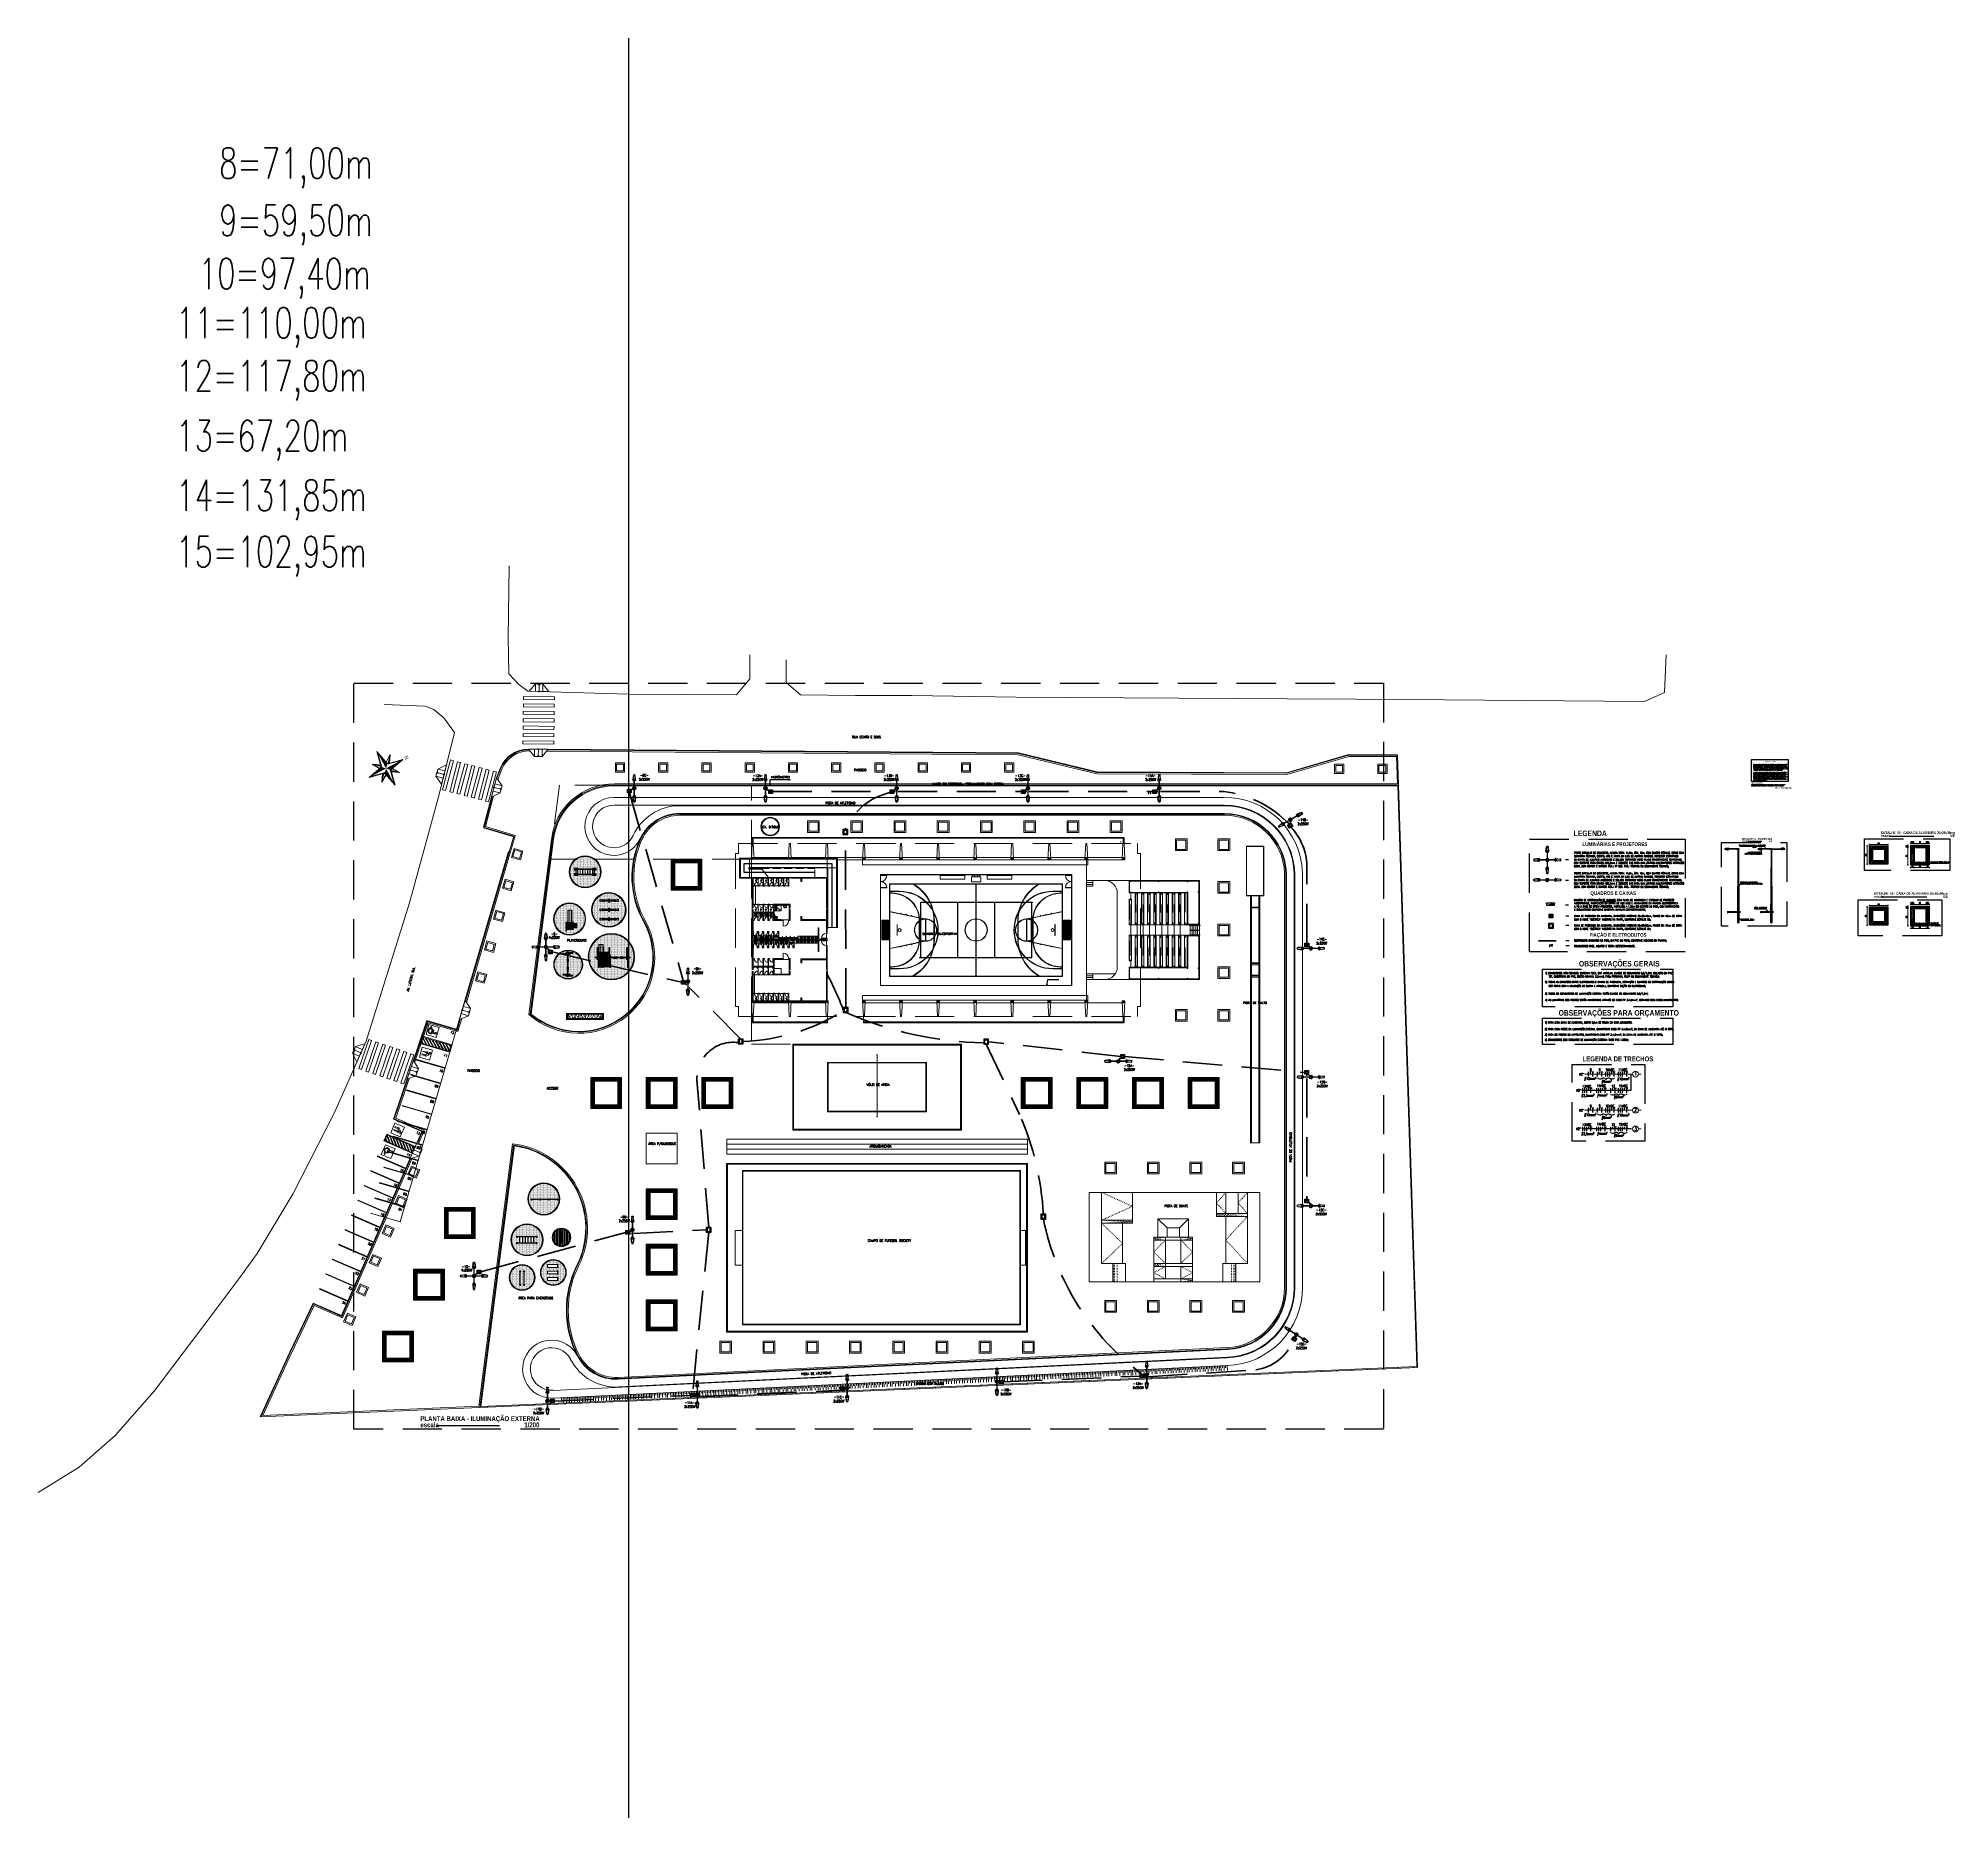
# Model space of a CAD drawing. Header units: millimetres. Extents: x 214 to 1190, y -192 to 1092.
# Drawn here: x 539.8 to 849.2, y 804 to 1092.1 of the extents above.
import ezdxf
from ezdxf.enums import TextEntityAlignment as Align

# ---------------------------------------------------------------- set-up
doc = ezdxf.new("R2010")
doc.units = ezdxf.units.MM
for name, pattern in [('ACAD_ISO07W100', [3, 0, -3]), ('ARQ-MEPJ_BAS-PJ1-GERAL-R06$0$TT4', [0.1, 0.05, -0.05]), ('CONTINUO', [0]), ('DASHDOT', [25.4, 12.7, -6.35, 0, -6.35]), ('HIDDEN', [9.525, 6.35, -3.175]), ('HIDDEN2', [4.7625, 3.175, -1.5875]), ('NASCOSTA2', [0.1875, 0.125, -0.0625]), ('OCULTA2', [4.7625, 3.175, -1.5875])]:
    doc.linetypes.add(name, pattern=pattern)
for name, color, linetype, lineweight in [('I-ARQ', 8, 'Continuous', 0), ('I-CAIXAS', 3, 'Continuous', 30), ('I-ELET_PISO', 5, 'HIDDEN', 35), ('I-FIAÇÃO', 2, 'Continuous', 25), ('I-LAYOUT', 30, 'Continuous', 9), ('I-LIN_CHAMADA', 9, 'Continuous', 9), ('I-LUMINÁRIA_EXT', 4, 'Continuous', 25), ('I-NORMO_ARQ', 9, 'Continuous', 0), ('I-POSTES', 4, 'Continuous', 25), ('I-TEXTOS', 2, 'Continuous', 25)]:
    doc.layers.add(name, color=color, linetype=linetype, lineweight=lineweight)
doc.layers.add('I-CARIMBO', color=1, linetype='Continuous')
doc.styles.add('50', font='ROMANS.SHX', dxfattribs={"width": 0.7, "height": 0.1})
doc.styles.add('COTA100', font='ROMANS.SHX')
doc.styles.add('COTA200', font='ROMANS.SHX')
doc.styles.add('COTA250', font='ROMANS.SHX')
doc.styles.add('ROMANS', font='ROMANS.SHX', dxfattribs={"height": 0.25})
doc.styles.add('SANSSERIFBOLD', font='sasb____.pfb')
doc.styles.get("Standard").update_dxf_attribs({"font": 'arial.ttf'})
doc.styles.add('TOPO2', font='arial.ttf')
doc.dimstyles.new('COTA100', dxfattribs={"dimtxt": 0.18, "dimasz": 0.18, "dimexe": 0.05, "dimexo": 0.06, "dimgap": 0.1, "dimtad": 1, "dimzin": 4, "dimdsep": 46, "dimtxsty": 'COTA100', "dimblk": 'BOLA', "dimcen": 0.09, "dimdle": 0.05, "dimse1": 1, "dimse2": 1, "dimclrd": 256, "dimclrt": 2, "dimadec": 0, "dimazin": 0, "dimtfac": 1, "dimtix": 1, "dimtmove": 2, "dimatfit": 1, "dimldrblk": 'OPEN30', "dimfxl": 1, "dimtolj": 1, "dimtzin": 4, "dimarcsym": 0})
doc.dimstyles.new('Cota200', dxfattribs={"dimtxt": 0.5, "dimasz": 0.3, "dimexe": 0.2, "dimexo": 0.5, "dimgap": 0.1, "dimtad": 1, "dimzin": 4, "dimdsep": 46, "dimtxsty": 'ROMANS', "dimblk": 'ARCHTICK', "dimcen": 3, "dimclrd": 1, "dimclre": 8, "dimclrt": 2, "dimazin": 0, "dimtfac": 1, "dimtix": 1, "dimtmove": 2, "dimatfit": 3, "dimldrblk": 'DOT', "dimfxl": 0.6, "dimfxlon": 1, "dimtolj": 1, "dimtzin": 4, "dimarcsym": 0})
doc.dimstyles.get("Standard").update_dxf_attribs({"dimtxt": 0.18, "dimasz": 0.18, "dimexe": 0.18, "dimexo": 0.0625, "dimgap": 0.09, "dimtad": 0, "dimtih": 1, "dimtoh": 1, "dimdec": 4, "dimzin": 0, "dimdsep": 46, "dimtxsty": 'Standard', "dimcen": 0.09, "dimadec": 0, "dimazin": 0, "dimtfac": 1, "dimtdec": 4, "dimtofl": 0, "dimtmove": 0, "dimatfit": 3, "dimfxl": 1, "dimtolj": 1, "dimtzin": 0, "dimarcsym": 0})
pattern_1 = [(45, (0, 0), (-0.089803, 0.089803), []), (45, (0, 0.0635), (-0.089803, 0.089803), [])]
pattern_2 = [(82.5, (-244.28382, 1151.831026), (-0.0285905079, 0.0267802791), [0, -0.0308864, 0, -0.034544, 0, -0.03302]), (52.5, (-244.28382, 1151.831026), (-0.0151208742, 0.065978628), [0, -0.0166624, 0, -0.0278384, 0, -0.010668]), (12.5, (-244.301493, 1151.813352), (0.0446639861, 0.044826585), [0, -0.01016, 0, -0.036576, 0, -0.047752]), (2.5, (-244.301493, 1151.81335), (0.0305824887, 0.0558040625), [0, -0.00508, 0, -0.0239776, 0, -0.027432])]
pattern_3 = [(82.5, (1649.355626, -350.756413), (-0.0285905079, 0.0267802791), [0, -0.0308864, 0, -0.034544, 0, -0.03302]), (52.5, (1649.355626, -350.756413), (-0.0151208742, 0.0659786281), [0, -0.0166624, 0, -0.0278384, 0, -0.010668]), (12.5, (1649.337953, -350.774086), (0.0446639861, 0.04482658495), [0, -0.01016, 0, -0.036576, 0, -0.047752]), (2.5, (1649.337953, -350.774086), (0.0305824887, 0.0558040625), [0, -0.00508, 0, -0.0239776, 0, -0.027432])]

# ---------------------------------------------------------------- blocks, each defined once
blk = doc.blocks.new('poste 2x250w')
at = {"layer": 'I-LUMINÁRIA_EXT', "linetype": 'Continuous', "lineweight": 0}
for points in [[(-1.53, 0, -1), (-1.7, 0, -1)], [(0, 1.53, -1), (0, 1.7, -1)], [(1.53, 0, 1), (1.7, 0, 1)], [(0, -1.53, 1), (0, -1.7, 1)]]:
    blk.add_hatch(color=9, dxfattribs=at).paths.add_polyline_path(points)
at = {"layer": 'I-LUMINÁRIA_EXT'}
for p, q in [((-2.46, 0.01), (-2.46, 0)), ((-2.46, 0), (-2.46, -0.01)), ((-1.53, 0.24), (-2.34, 0.15)), ((-1.37, 0.04), (-1.37, 0.1)), ((-0.15, 2.34), (-0.24, 1.53)), ((-0.1, 1.37), (-0.04, 1.37)), ((0, 2.46), (-0.01, 2.46)), ((0.01, 2.46), (0, 2.46)), ((0.04, 1.37), (0.1, 1.37)), ((0.24, 1.53), (0.15, 2.34)), ((1.37, 0.04), (1.37, 0.1)), ((1.53, 0.24), (2.34, 0.15)), ((2.46, 0.01), (2.46, 0)), ((2.46, 0), (2.46, -0.01)), ((-2.34, -0.15), (-1.53, -0.24)), ((-1.37, -0.1), (-1.37, -0.04)), ((-0.15, -2.34), (-0.24, -1.53)), ((-0.1, -1.37), (-0.04, -1.37)), ((0, -2.46), (-0.01, -2.46)), ((0.01, -2.46), (0, -2.46)), ((0.04, -1.37), (0.1, -1.37)), ((0.24, -1.53), (0.15, -2.34)), ((1.37, -0.1), (1.37, -0.04)), ((2.34, -0.15), (1.53, -0.24))]:
    blk.add_line(p, q, dxfattribs=at)
at = {"layer": 'I-LUMINÁRIA_EXT', "color": 9, "lineweight": 0}
for p, q in [((-1.52, 0.19), (-2.34, 0.09)), ((-1.42, -0.1), (-1.42, 0.1)), ((-0.09, 2.34), (-0.19, 1.52)), ((-0.1, 1.42), (0.1, 1.42)), ((0.19, 1.52), (0.09, 2.34)), ((1.42, -0.1), (1.42, 0.1)), ((1.52, 0.19), (2.34, 0.09)), ((-2.34, -0.09), (-1.52, -0.19)), ((-0.09, -2.34), (-0.19, -1.52)), ((-0.1, -1.42), (0.1, -1.42)), ((0.19, -1.52), (0.09, -2.34)), ((2.34, -0.09), (1.52, -0.19))]:
    blk.add_line(p, q, dxfattribs=at)
at = {"layer": 'I-LUMINÁRIA_EXT', "color": 9, "linetype": 'Continuous', "lineweight": 0}
for p, q in [((-1.42, 0.04), (-0.13, 0.04)), ((-0.04, 1.42), (-0.04, 0.13)), ((0.04, 1.42), (0.04, 0.13)), ((1.42, 0.04), (0.13, 0.04)), ((-1.42, -0.04), (-0.13, -0.04)), ((-0.04, -1.42), (-0.04, -0.13)), ((0.04, -1.42), (0.04, -0.13)), ((1.42, -0.04), (0.13, -0.04))]:
    blk.add_line(p, q, dxfattribs=at)
for centre in [(-1.62, 0), (0, 1.62), (1.62, 0), (0, -1.62)]:
    blk.add_circle(centre, 0.0845, dxfattribs=at)
at = {"layer": 'I-LUMINÁRIA_EXT'}
for centre, start, end in [((-2.33, 0.01), 96.8096, 180), ((-1.51, 0.1), 0, 96.8096), ((-0.1, 1.51), 173.1904, 270), ((-0.01, 2.33), 90, 173.1904), ((0.01, 2.33), 6.8096, 90), ((0.1, 1.51), 270, 6.8096), ((1.51, 0.1), 83.1904, 180), ((2.33, 0.01), 0, 83.1904), ((-2.33, -0.01), 180, 263.1904), ((-1.51, -0.1), 263.1904, 0), ((-0.1, -1.51), 90, 186.8096), ((-0.01, -2.33), 186.8096, 270), ((0.01, -2.33), 270, 353.1904), ((0.1, -1.51), 353.1904, 90), ((1.51, -0.1), 180, 276.8096), ((2.33, -0.01), 276.8096, 0)]:
    blk.add_arc(centre, 0.139, start, end, dxfattribs=at)
at = {"layer": 'I-LUMINÁRIA_EXT', "color": 9, "lineweight": 0}
for centre, radius, start, end in [((-2.33, 0.01), 0.0861, 96.8096, 180), ((-2.32, -0.01), 0.0879, 171.7507, 262.7452), ((-1.51, 0.1), 0.0861, 0, 96.8096), ((-0.1, 1.51), 0.0861, 173.1904, 270), ((-0.01, 2.32), 0.0879, 81.7507, 172.7452), ((0.01, 2.33), 0.0861, 6.8096, 90), ((0.1, 1.51), 0.0861, 270, 6.8096), ((1.51, 0.1), 0.0861, 83.1904, 180), ((2.33, 0.01), 0.0861, 0, 83.1904), ((2.32, -0.01), 0.0879, 277.2548, 8.2493), ((-1.51, -0.1), 0.0861, 263.1904, 0), ((-0.1, -1.51), 0.0861, 90, 186.8096), ((-0.01, -2.32), 0.0879, 187.2548, 278.2493), ((0.01, -2.33), 0.0861, 270, 353.1904), ((0.1, -1.51), 0.0861, 353.1904, 90), ((1.51, -0.1), 0.0861, 180, 276.8096)]:
    blk.add_arc(centre, radius, start, end, dxfattribs=at)
at = {"layer": 'I-POSTES', "linetype": 'Continuous', "const_width": 0.136}
blk.add_lwpolyline([(0, 0.07, 1), (0, -0.07, 1)], format="xyb", close=True, dxfattribs=at)
at = {"layer": 'I-POSTES'}
for start, end in [(98.8085, 171.1915), (98.8085, 171.1915), (98.8085, 171.1915), (8.8085, 81.1915), (8.8085, 81.1915), (8.8085, 81.1915), (188.8085, 261.1915), (188.8085, 261.1915), (188.8085, 261.1915), (278.8085, 351.1915), (278.8085, 351.1915), (278.8085, 351.1915)]:
    blk.add_arc((0, 0), 0.279, start, end, dxfattribs=at)
blk = doc.blocks.new('CX50X50')
at = {"layer": 'I-CAIXAS', "lineweight": 0}
h = blk.add_hatch(dxfattribs=at)
h.set_pattern_fill('STEEL', color=9, scale=0.04, style=0)
h.set_pattern_definition(pattern_1)
h.paths.add_polyline_path([(0.4, 0.4), (-0.4, 0.4), (-0.4, -0.4), (0.4, -0.4)])
h.paths.add_polyline_path([(0.25, -0.25), (-0.25, -0.25), (-0.25, 0.25), (0.25, 0.25)], flags=16)
at = {"layer": 'I-CAIXAS'}
for points in [[(0.4, 0.4), (-0.4, 0.4), (-0.4, -0.4), (0.4, -0.4)], [(0.25, 0.25), (-0.25, 0.25), (-0.25, -0.25), (0.25, -0.25)]]:
    blk.add_lwpolyline(points, close=True, dxfattribs=at)
blk = doc.blocks.new('30X30')
at = {"layer": 'I-CAIXAS', "lineweight": 0}
h = blk.add_hatch(dxfattribs=at)
h.set_pattern_fill('STEEL', color=9, scale=0.04, style=0)
h.set_pattern_definition(pattern_1)
h.paths.add_polyline_path([(0.3, 0.3), (-0.3, 0.3), (-0.3, -0.3), (0.3, -0.3)])
h.paths.add_polyline_path([(0.15, -0.15), (-0.15, -0.15), (-0.15, 0.15), (0.15, 0.15)], flags=16)
at = {"layer": 'I-CAIXAS'}
for points in [[(-0.3, 0.3), (0.3, 0.3), (0.3, -0.3), (-0.3, -0.3)], [(-0.15, 0.15), (0.15, 0.15), (0.15, -0.15), (-0.15, -0.15)]]:
    blk.add_lwpolyline(points, close=True, dxfattribs=at)
blk = doc.blocks.new('DOT')
for p, q in [((1.5, 0), (-1.5, 0)), ((0, -1.5), (0, 1.5))]:
    blk.add_line(p, q)
blk.add_circle((0, 0), 0.5)
blk = doc.blocks.new('*X91')
at = {"color": 0}
for p, q in [((51.565, 182.334), (51.555, 182.341)), ((51.983, 182.353), (51.983, 182.353)), ((52.133, 182.33), (52.13, 182.367)), ((52.156, 182.349), (52.13, 182.367)), ((52.133, 182.33), (52.156, 182.349)), ((52.251, 182.353), (52.251, 182.353)), ((51.555, 182.326), (51.565, 182.334)), ((51.837, 182.328), (51.837, 182.328)), ((52.01, 182.333), (52.01, 182.333))]:
    blk.add_line(p, q, dxfattribs=at)
blk = doc.blocks.new('*X92')
at = {"color": 0}
for p, q in [((51.569, 182.344), (51.569, 182.344)), ((51.582, 182.341), (51.582, 182.341)), ((51.597, 182.361), (51.597, 182.369)), ((51.602, 182.365), (51.597, 182.369)), ((51.597, 182.361), (51.602, 182.365)), ((51.601, 182.336), (51.604, 182.343)), ((51.607, 182.337), (51.604, 182.343)), ((51.607, 182.351), (51.607, 182.351)), ((51.607, 182.346), (51.607, 182.346)), ((51.616, 182.366), (51.616, 182.366)), ((51.648, 182.367), (51.648, 182.367)), ((51.661, 182.367), (51.661, 182.367)), ((51.665, 182.352), (51.665, 182.352)), ((51.672, 182.35), (51.675, 182.357)), ((51.672, 182.35), (51.678, 182.351)), ((51.678, 182.351), (51.675, 182.357)), ((51.683, 182.363), (51.683, 182.363)), ((51.684, 182.343), (51.684, 182.343)), ((51.7, 182.37), (51.7, 182.37)), ((51.716, 182.364), (51.715, 182.371)), ((51.72, 182.368), (51.716, 182.371)), ((51.716, 182.364), (51.72, 182.368)), ((51.738, 182.36), (51.738, 182.36)), ((51.743, 182.364), (51.746, 182.37)), ((51.743, 182.364), (51.748, 182.365)), ((51.744, 182.349), (51.744, 182.349)), ((51.749, 182.365), (51.746, 182.37)), ((51.761, 182.36), (51.761, 182.36)), ((51.769, 182.355), (51.769, 182.355)), ((51.793, 182.343), (51.793, 182.343)), ((51.815, 182.353), (51.815, 182.353)), ((51.834, 182.367), (51.833, 182.371)), ((51.834, 182.367), (51.838, 182.371)), ((51.839, 182.371), (51.839, 182.371)), ((51.841, 182.347), (51.841, 182.347)), ((51.857, 182.368), (51.857, 182.368)), ((51.869, 182.369), (51.869, 182.369)), ((51.889, 182.351), (51.889, 182.351)), ((51.891, 182.344), (51.891, 182.344)), ((51.907, 182.358), (51.907, 182.358)), ((51.931, 182.363), (51.931, 182.363)), ((51.937, 182.355), (51.937, 182.355)), ((51.945, 182.362), (51.945, 182.362)), ((51.952, 182.37), (51.952, 182.371)), ((51.952, 182.37), (51.953, 182.371)), ((51.968, 182.344), (51.968, 182.344)), ((51.985, 182.359), (51.985, 182.359)), ((51.989, 182.336), (51.992, 182.343)), ((51.995, 182.337), (51.992, 182.343)), ((52.022, 182.354), (52.022, 182.354)), ((52.033, 182.363), (52.033, 182.363)), ((52.059, 182.35), (52.062, 182.357)), ((52.059, 182.35), (52.065, 182.351)), ((52.065, 182.351), (52.062, 182.357)), ((52.069, 182.366), (52.069, 182.366)), ((52.076, 182.37), (52.076, 182.37)), ((52.081, 182.367), (52.081, 182.367)), ((52.099, 182.346), (52.099, 182.346)), ((52.13, 182.364), (52.133, 182.371)), ((52.13, 182.364), (52.136, 182.365)), ((52.13, 182.353), (52.13, 182.353)), ((52.136, 182.365), (52.133, 182.371)), ((52.139, 182.342), (52.139, 182.342)), ((52.153, 182.363), (52.153, 182.363)), ((52.154, 182.345), (52.154, 182.345)), ((52.212, 182.345), (52.212, 182.345)), ((52.216, 182.344), (52.216, 182.344)), ((52.229, 182.365), (52.229, 182.371)), ((52.229, 182.365), (52.236, 182.37)), ((52.229, 182.356), (52.229, 182.356)), ((52.236, 182.37), (52.235, 182.371)), ((52.245, 182.347), (52.245, 182.347)), ((52.25, 182.353), (52.25, 182.353)), ((51.601, 182.336), (51.607, 182.337)), ((51.601, 182.328), (51.601, 182.328)), ((51.61, 182.323), (51.61, 182.335)), ((51.618, 182.329), (51.61, 182.335)), ((51.61, 182.323), (51.618, 182.329)), ((51.63, 182.327), (51.63, 182.327)), ((51.643, 182.327), (51.643, 182.327)), ((51.649, 182.332), (51.649, 182.332)), ((51.66, 182.321), (51.66, 182.326)), ((51.665, 182.322), (51.66, 182.325)), ((51.664, 182.321), (51.665, 182.322)), ((51.666, 182.321), (51.666, 182.321)), ((51.697, 182.336), (51.697, 182.336)), ((51.74, 182.324), (51.74, 182.324)), ((51.745, 182.34), (51.745, 182.34)), ((51.761, 182.336), (51.761, 182.336)), ((51.772, 182.326), (51.772, 182.326)), ((51.779, 182.321), (51.778, 182.328)), ((51.783, 182.325), (51.778, 182.328)), ((51.779, 182.321), (51.783, 182.325)), ((51.787, 182.321), (51.787, 182.327)), ((51.795, 182.321), (51.787, 182.327)), ((51.795, 182.321), (51.795, 182.321)), ((51.806, 182.336), (51.806, 182.336)), ((51.824, 182.328), (51.824, 182.328)), ((51.837, 182.328), (51.837, 182.328)), ((51.867, 182.322), (51.867, 182.322)), ((51.892, 182.327), (51.892, 182.327)), ((51.897, 182.324), (51.896, 182.331)), ((51.902, 182.328), (51.896, 182.331)), ((51.897, 182.331), (51.897, 182.331)), ((51.897, 182.324), (51.901, 182.328)), ((51.918, 182.323), (51.921, 182.329)), ((51.918, 182.323), (51.924, 182.324)), ((51.924, 182.324), (51.921, 182.329)), ((51.93, 182.333), (51.93, 182.333)), ((51.962, 182.329), (51.962, 182.329)), ((51.968, 182.338), (51.968, 182.338)), ((51.981, 182.335), (51.981, 182.335)), ((51.989, 182.336), (51.995, 182.338)), ((52.015, 182.327), (52.014, 182.334)), ((52.02, 182.331), (52.014, 182.334)), ((52.015, 182.327), (52.02, 182.331)), ((52.03, 182.33), (52.03, 182.33)), ((52.045, 182.33), (52.045, 182.33)), ((52.054, 182.336), (52.054, 182.336)), ((52.055, 182.338), (52.055, 182.338)), ((52.058, 182.337), (52.058, 182.337)), ((52.087, 182.34), (52.087, 182.34)), ((52.121, 182.321), (52.121, 182.321)), ((52.133, 182.33), (52.132, 182.337)), ((52.138, 182.333), (52.133, 182.337)), ((52.133, 182.33), (52.138, 182.334)), ((52.139, 182.325), (52.139, 182.325)), ((52.175, 182.339), (52.175, 182.339)), ((52.187, 182.329), (52.187, 182.329)), ((52.192, 182.339), (52.192, 182.339)), ((52.235, 182.333), (52.235, 182.333)), ((52.251, 182.333), (52.251, 182.34)), ((52.255, 182.337), (52.251, 182.34)), ((52.251, 182.333), (52.255, 182.336)), ((52.252, 182.332), (52.252, 182.332)), ((52.253, 182.325), (52.253, 182.325))]:
    blk.add_line(p, q, dxfattribs=at)
blk = doc.blocks.new('viaria')
at = {"ltscale": 10}
for p, q in [((-175.3, -1987.32), (-174.51, -1987.32)), ((-174.86, -1987.3), (-174.86, -1987.13))]:
    blk.add_line(p, q, dxfattribs=at)
blk.add_lwpolyline([(-174.77, -1987.42), (-174.52, -1987.36), (-174.51, -1987.32), (-174.51, -1987.32), (-174.52, -1987.3), (-175.3, -1987.3), (-175.31, -1987.32), (-174.51, -1987.32)], dxfattribs=at)
for points in [[(-175.31, -1987.32), (-175.3, -1987.32), (-174.82, -1987.42, 0.119614), (-174.76, -1987.42)], [(-175.29, -1987.3, -0.398556), (-175.08, -1987.13), (-174.65, -1987.14, 0.216343), (-174.54, -1987.21)], [(-175.25, -1987.33, 0.176119), (-174.85, -1987.42)], [(-174.53, -1987.3, 0.134831), (-174.57, -1987.14), (-174.65, -1987.14)]]:
    blk.add_lwpolyline(points, format="xyb", dxfattribs=at)
blk = doc.blocks.new('*U74')
at = {"layer": 'I-FIAÇÃO', "color": 2}
for p, q in [((-0.04, -0.07), (-0.04, 0.07)), ((0.022, 0), (0.022, 0.07)), ((0.056, 0.07), (0.126, 0.07)), ((0.091, -0.07), (0.091, 0.07))]:
    blk.add_line(p, q, dxfattribs=at)
at = {"layer": 'I-TEXTOS'}
for tag, flags, p in [('CIRCUITO', 1, (0.006, -0.344)), ('DISTANCIA', 5, (0.007, -0.487))]:
    blk.add_attdef(tag, text='', height=0.1, dxfattribs=dict(at, flags=flags)).set_placement(p, align=Align.TOP_LEFT)
blk = doc.blocks.new('FA2')
at = {"layer": 'I-FIAÇÃO', "color": 2}
for p, q in [((464637.64, 9296306.43), (464637.64, 9296307.36)), ((464638.05, 9296306.43), (464638.05, 9296307.36)), ((464638.46, 9296306.43), (464638.46, 9296307.36)), ((464638.87, 9296306.9), (464638.87, 9296307.36)), ((464639.09, 9296307.36), (464639.55, 9296307.36)), ((464639.32, 9296306.43), (464639.32, 9296307.36))]:
    blk.add_line(p, q, dxfattribs=at)
blk = doc.blocks.new('poste 1x400w')
at = {"layer": 'I-LUMINÁRIA_EXT', "linetype": 'Continuous', "lineweight": 0}
blk.add_hatch(color=9, dxfattribs=at).paths.add_polyline_path([(297.62, 60.49, 1), (297.62, 60.32, 1)])
at = {"layer": 'I-LUMINÁRIA_EXT', "color": 9, "linetype": 'Continuous', "lineweight": 0}
for p, q in [((297.58, 60.6), (297.58, 61.89)), ((297.67, 60.6), (297.67, 61.89))]:
    blk.add_line(p, q, dxfattribs=at)
at = {"layer": 'I-LUMINÁRIA_EXT'}
for p, q in [((297.48, 59.68), (297.38, 60.5)), ((297.52, 60.66), (297.58, 60.66)), ((297.63, 59.56), (297.62, 59.56)), ((297.62, 59.56), (297.62, 59.56)), ((297.67, 60.66), (297.73, 60.66)), ((297.87, 60.5), (297.77, 59.68))]:
    blk.add_line(p, q, dxfattribs=at)
at = {"layer": 'I-LUMINÁRIA_EXT', "color": 9, "lineweight": 0}
for p, q in [((297.53, 59.69), (297.43, 60.51)), ((297.52, 60.6), (297.73, 60.6)), ((297.81, 60.51), (297.72, 59.69))]:
    blk.add_line(p, q, dxfattribs=at)
at = {"layer": 'I-LUMINÁRIA_EXT', "color": 9, "linetype": 'Continuous', "lineweight": 0}
blk.add_circle((297.62, 60.41), 0.0845, dxfattribs=at)
at = {"layer": 'I-LUMINÁRIA_EXT'}
for centre, start, end in [((297.52, 60.52), 90, 186.8096), ((297.62, 59.7), 186.8096, 270), ((297.63, 59.7), 270, 353.1904), ((297.73, 60.52), 353.1904, 90)]:
    blk.add_arc(centre, 0.139, start, end, dxfattribs=at)
at = {"layer": 'I-LUMINÁRIA_EXT', "color": 9, "lineweight": 0}
for centre, radius, start, end in [((297.52, 60.52), 0.0861, 90, 186.8096), ((297.62, 59.7), 0.0879, 187.2548, 278.2493), ((297.63, 59.7), 0.0861, 270, 353.1904), ((297.73, 60.52), 0.0861, 353.1904, 90)]:
    blk.add_arc(centre, radius, start, end, dxfattribs=at)
at = {"layer": 'I-POSTES', "linetype": 'Continuous', "const_width": 0.136}
blk.add_lwpolyline([(297.62, 62.09, 1), (297.62, 61.96, 1)], format="xyb", close=True, dxfattribs=at)
at = {"layer": 'I-POSTES'}
for start, end in [(171.1915, 261.1915), (171.1915, 261.1915), (171.1915, 261.1915), (81.1915, 171.1915), (81.1915, 171.1915), (81.1915, 171.1915), (351.1915, 81.1915), (351.1915, 81.1915), (351.1915, 81.1915), (278.8085, 351.1915), (278.8085, 351.1915), (278.8085, 351.1915)]:
    blk.add_arc((297.62, 62.03), 0.279, start, end, dxfattribs=at)
blk = doc.blocks.new('POSTE 250W  1P')
at = {"layer": 'I-POSTES', "xscale": 0.9, "yscale": 0.9, "zscale": 0.9, "rotation": 180}
blk.add_blockref('poste 1x400w', (267.87, 55.83), dxfattribs=at)
at = {"layer": 'I-POSTES', "xscale": -0.9, "yscale": 0.9, "zscale": 0.9}
blk.add_blockref('poste 1x400w', (267.87, -55.82), dxfattribs=at)
blk = doc.blocks.new('QUADRO-DISTRIBUIÇÃO')
blk.add_wipeout([(-0.26, 0.09), (0.26, 0.09), (0.26, 0.06), (0.23, 0.06), (0.23, -0.06), (-0.23, -0.06), (-0.23, 0.06), (-0.26, 0.06)]).dxf.layer = 'I-CAIXAS'
at = {"layer": 'I-CAIXAS'}
blk.add_hatch(color=256, dxfattribs=at).paths.add_polyline_path([(-0.23, -0.06), (0.23, -0.06), (0.23, 0.06)])
for p, q in [((-0.26, 0.06), (-0.26, 0.09)), ((-0.26, 0.09), (0.26, 0.09)), ((-0.23, 0.06), (-0.26, 0.06)), ((-0.23, -0.06), (-0.23, 0.06)), ((0.23, 0.06), (-0.23, -0.06)), ((0.26, 0.06), (0.23, 0.06)), ((0.23, 0.06), (0.23, -0.06)), ((0.26, 0.09), (0.26, 0.06)), ((0.23, -0.06), (-0.23, -0.06)), ((0.23, -0.06), (-0.23, -0.06))]:
    blk.add_line(p, q, dxfattribs=at)
blk.add_solid([(0.26, 0.09), (-0.26, 0.09), (0.26, 0.06), (-0.26, 0.06)], dxfattribs=at)
blk = doc.blocks.new('A$C2C1F21F5')
at = {"layer": 'I-ARQ'}
for p, q in [((15.07, 11.9), (15.22, 11.9)), ((15.67, -36.8), (15.67, 11.9)), ((16.47, -36.8), (16.47, 11.9))]:
    blk.add_line(p, q, dxfattribs=at)
for points in [[(16.07, -36.8), (14.87, -36.8), (14.87, 11.9), (16.07, 11.9)], [(16.07, -36.8), (17.27, -36.8), (17.27, 11.9), (16.07, 11.9)]]:
    blk.add_lwpolyline(points, dxfattribs=at)
blk = doc.blocks.new('A$C7A5F3391')
at = {"layer": 'I-ARQ', "ltscale": 10}
for p, q in [((0.14, 4.87), (0, 5)), ((0.29, 4.71), (0.16, 4.85)), ((0.45, 4.56), (0.31, 4.69)), ((0.47, 4.54), (0.6, 4.4)), ((4.54, 4.54), (4.4, 4.4)), ((4.56, 4.56), (4.69, 4.69)), ((4.71, 4.71), (4.85, 4.85)), ((4.87, 4.87), (5, 5)), ((0.14, 0.14), (0, 0)), ((0.29, 0.29), (0.16, 0.16)), ((0.45, 0.45), (0.31, 0.31)), ((0.47, 0.47), (0.6, 0.6)), ((4.54, 0.47), (4.4, 0.6)), ((4.56, 0.45), (4.69, 0.31)), ((4.71, 0.29), (4.85, 0.16)), ((4.87, 0.14), (5, 0))]:
    blk.add_line(p, q, dxfattribs=at)
for points in [[(0, 4.87), (0, 5), (5, 5), (5, 0), (4.87, 0)], [(5, 0.14), (5, 0), (0, 0), (0, 5), (0.14, 5)], [(0, 4.71), (0, 4.85)], [(0, 4.56), (0, 4.69)], [(0.14, 4.87), (0.14, 0.14), (4.87, 0.14)], [(4.87, 0.14), (4.87, 4.87), (0.14, 4.87)], [(0.16, 4.85), (4.85, 4.85), (4.85, 0.16), (0.16, 0.16), (0.16, 4.85)], [(0.29, 4.71), (0.29, 0.29), (4.71, 0.29)], [(0.29, 4.58), (0.29, 4.71), (4.71, 4.71), (4.71, 0.47)], [(4.71, 0.29), (4.71, 4.71), (0.29, 4.71)], [(4.54, 0.29), (0.29, 0.29), (0.29, 4.54)], [(4.54, 0.47), (0.47, 0.47), (0.47, 4.54)], [(4.54, 0), (4.4, 0)]]:
    blk.add_lwpolyline(points, dxfattribs=at)
for points in [[(4.69, 0.31), (0.31, 0.31), (0.31, 4.69), (4.69, 4.69), (4.69, 0.31)], [(4.56, 0.45), (4.56, 4.56), (0.45, 4.56), (0.45, 0.45), (4.56, 0.45)], [(0.47, 4.54), (0.47, 0.47), (4.54, 0.47), (4.54, 4.54)], [(4.4, 0.6), (4.4, 4.4), (0.6, 4.4), (0.6, 0.6), (4.4, 0.6)]]:
    blk.add_lwpolyline(points, close=True, dxfattribs=at)
blk = doc.blocks.new('CANTEIRO')
at = {"layer": 'I-ARQ'}
for points in [[(-1.7, 0.75), (-0.2, 0.75), (-0.2, -0.75), (-1.7, -0.75)], [(-1.5, 0.55), (-0.4, 0.55), (-0.4, -0.55), (-1.5, -0.55)]]:
    blk.add_lwpolyline(points, close=True, dxfattribs=at)
blk = doc.blocks.new('A$C72AE6952')
at = {"layer": 'I-ARQ'}
for p, q in [((48.7, 27.3), (0, 27.3)), ((0, 27.3), (0, 0)), ((48.55, 27.15), (0.15, 27.15)), ((0.15, 27.15), (0.15, 0.15)), ((0.15, 0.65), (0.15, 26.65)), ((48.55, 27.15), (48.55, 0.15)), ((48.7, 27.3), (48.7, 0)), ((0.3, 10.85), (0.3, 16.45)), ((0.3, 16.45), (1.15, 16.45)), ((47.32, 16.45), (46.15, 16.45)), ((47.32, 10.85), (47.32, 16.45)), ((47.32, 10.85), (47.32, 16.45)), ((0.3, 10.85), (1.15, 10.85)), ((47.32, 10.85), (46.15, 10.85)), ((48.7, 0), (0, 0)), ((48.55, 0.15), (0.15, 0.15))]:
    blk.add_line(p, q, dxfattribs=at)
at = {"layer": 'I-ARQ', "linetype": 'ARQ-MEPJ_BAS-PJ1-GERAL-R06$0$TT4'}
for p, q in [((0.07, 27.19), (10.07, 27.19)), ((0.11, 27.23), (0.11, 0.07)), ((48.62, 27.19), (37.22, 27.19)), ((48.59, 27.23), (48.59, 0.07)), ((0.07, 0.11), (10.07, 0.11)), ((48.62, 0.11), (37.22, 0.11))]:
    blk.add_line(p, q, dxfattribs=at)
at = {"layer": 'I-ARQ'}
for points in [[(46.15, 1.15), (46.15, 26.15), (1.15, 26.15), (1.15, 1.15)], [(46.05, 1.25), (46.05, 26.05), (1.25, 26.05), (1.25, 1.25)]]:
    blk.add_lwpolyline(points, close=True, dxfattribs=at)
for centre, radius in [((0.07, 27.23), 0.0312), ((0.07, 27.23), 0.0312), ((2.07, 27.23), 0.0312), ((4.07, 27.23), 0.0312), ((6.07, 27.23), 0.0312), ((8.07, 27.23), 0.0312), ((10.07, 27.23), 0.0312), ((37.22, 27.23), 0.0312), ((39.22, 27.23), 0.0312), ((41.22, 27.23), 0.0312), ((43.22, 27.23), 0.0312), ((45.22, 27.23), 0.0312), ((48.62, 27.23), 0.0312), ((48.62, 25.31), 0.0312), ((0.07, 23.05), 0.0312), ((48.62, 23.4), 0.0312), ((0.07, 20.96), 0.0312), ((0.07, 18.87), 0.0312), ((48.62, 21.48), 0.0312), ((48.62, 19.57), 0.0312), ((0.07, 16.78), 0.0312), ((1.2, 16.45), 0.05), ((46.1, 16.45), 0.05), ((48.62, 15.65), 0.0312), ((0.07, 14.69), 0.0312), ((0.07, 12.61), 0.0312), ((48.62, 13.65), 0.0312), ((0.07, 10.52), 0.0312), ((1.2, 10.85), 0.05), ((46.1, 10.85), 0.05), ((48.62, 11.65), 0.0312), ((0.07, 8.43), 0.0312), ((0.07, 6.34), 0.0312), ((48.62, 7.74), 0.0312), ((0.07, 4.25), 0.0312), ((48.62, 5.82), 0.0312), ((48.62, 3.91), 0.0312), ((0.07, 2.16), 0.0312), ((0.07, 0.07), 0.0312), ((2.07, 0.07), 0.0312), ((4.07, 0.07), 0.0312), ((6.07, 0.07), 0.0312), ((8.07, 0.07), 0.0312), ((10.07, 0.07), 0.0312), ((37.22, 0.07), 0.0312), ((39.22, 0.07), 0.0312), ((41.22, 0.07), 0.0312), ((43.22, 0.07), 0.0312), ((48.22, 0.07), 0.0312), ((48.62, 1.99), 0.0312), ((48.62, 0.07), 0.0312)]:
    blk.add_circle(centre, radius, dxfattribs=at)
blk = doc.blocks.new('A$C41BB26E9')
at = {"layer": 'I-ARQ'}
for p, q in [((3.4, 25.6), (0, 25.6)), ((11.5, 25.6), (3.9, 25.6)), ((11.5, 23.7), (11.5, 25.6)), ((3.4, 24.1), (0, 24.1)), ((3.4, 22.1), (0, 22.1)), ((11.5, 22.09), (3.9, 22.09)), ((11.5, 23.7), (14.5, 23.7)), ((11.5, 21.61), (11.5, 23.7)), ((3.4, 20.6), (0, 20.6)), ((11.5, 21.61), (14.5, 21.61)), ((7.25, 16.08), (4.25, 16.08)), ((4.25, 11.08), (4.25, 16.08)), ((5.75, 14.58), (4.25, 16.08)), ((7.75, 16.73), (11.5, 16.73)), ((12, 16.73), (14, 16.73)), ((4.25, 11.08), (5.75, 12.58)), ((7.25, 14.58), (5.75, 14.58)), ((5.75, 12.58), (5.75, 14.58)), ((7.25, 12.58), (5.75, 12.58)), ((7.75, 14.83), (7.25, 14.83)), ((7.75, 14.83), (11.5, 14.83)), ((12, 14.83), (14, 14.83)), ((14, 14.83), (14.5, 14.83)), ((7.25, 11.08), (4.25, 11.08)), ((7.75, 12.33), (7.25, 12.33)), ((7.75, 12.33), (11.5, 12.33)), ((7.75, 10.43), (11.5, 10.43)), ((11.5, 12.33), (12, 12.33)), ((12, 12.33), (14, 12.33)), ((12, 10.43), (14, 10.43)), ((4.5, 7), (0, 7)), ((5, 5.4), (11.5, 5.4)), ((11.5, 5.88), (14.5, 5.88)), ((11.5, 3.8), (11.5, 5.88)), ((14.5, 3.8), (11.5, 3.8)), ((11.5, 2), (11.5, 3.8)), ((4.5, 2), (0, 2)), ((5, 2), (11.5, 2))]:
    blk.add_line(p, q, dxfattribs=at)
at = {"layer": 'I-ARQ', "linetype": 'ACAD_ISO07W100', "ltscale": 0.05}
for p, q in [((0, 25.6), (1.7, 24.1)), ((1.7, 24.1), (3.4, 25.6)), ((3.4, 25.6), (3.65, 20.6)), ((3.65, 20.6), (3.9, 25.6)), ((3.9, 25.6), (7.7, 22.09)), ((7.7, 22.09), (11.5, 25.6)), ((0, 22.1), (1.7, 20.6)), ((1.7, 20.6), (3.4, 22.1)), ((11.5, 23.6), (14.5, 23.6)), ((11.5, 23.4), (14.5, 23.4)), ((11.5, 23), (14.5, 23)), ((7.25, 14.83), (7.5, 16.73)), ((7.5, 16.73), (7.75, 14.83)), ((7.75, 14.83), (9.62, 16.73)), ((9.62, 16.73), (11.5, 14.83)), ((12, 14.83), (13, 16.73)), ((13, 16.73), (14, 14.83)), ((14.25, 16.73), (14, 14.83)), ((14.5, 14.83), (14.25, 16.73)), ((7.25, 12.33), (7.5, 10.43)), ((7.5, 10.43), (7.75, 12.33)), ((7.75, 12.33), (9.62, 10.43)), ((9.62, 10.43), (11.5, 12.33)), ((11.5, 12.33), (11.75, 10.43)), ((11.75, 10.43), (12, 12.33)), ((12, 12.33), (13, 10.43)), ((13, 10.43), (14, 12.33)), ((0, 2), (2.25, 7)), ((2.25, 7), (4.5, 2)), ((4.5, 2), (4.75, 7)), ((4.75, 7), (5, 2)), ((5, 2), (8.25, 5.4)), ((8.25, 5.4), (11.5, 2)), ((11.5, 4.5), (14.5, 4.5)), ((11.5, 4.1), (14.5, 4.1)), ((11.5, 3.9), (14.5, 3.9))]:
    blk.add_line(p, q, dxfattribs=at)
at = {"layer": 'I-ARQ'}
for points in [[(14.5, 23.7), (14.5, 27.6), (0, 27.6), (0, 25.6)], [(0, 25.6), (0, 2)], [(14.5, 16.73), (14.5, 23.7)], [(14.5, 3.8), (14.5, 10.43)], [(0, 2), (0, 0), (14.5, 0), (14.5, 3.8)]]:
    blk.add_lwpolyline(points, dxfattribs=at)
for points in [[(3.4, 25.6), (3.4, 20.6), (3.9, 20.6), (3.9, 25.6), (3.4, 25.6)], [(7.75, 10.43), (7.75, 16.73), (7.25, 16.73), (7.25, 10.43)], [(12, 16.73), (12, 10.43), (11.5, 10.43), (11.5, 16.73)], [(14.5, 16.73), (14.5, 10.43), (14, 10.43), (14, 16.73)], [(5, 7), (5, 2), (4.5, 2), (4.5, 7)]]:
    blk.add_lwpolyline(points, close=True, dxfattribs=at)
blk = doc.blocks.new('A$C345B1117')
at = {"layer": 'I-ARQ'}
for p, q in [((0.66, 0), (0.66, 40)), ((0.76, 0), (0.76, 40)), ((0.81, 0), (0.81, 40)), ((0.81, 38.15), (2.03, 38.15)), ((2.03, 0), (2.03, 40)), ((2.08, 0), (2.08, 40)), ((2.18, 0), (2.18, 40)), ((0.81, 29.15), (2.03, 29.15)), ((0.81, 27.15), (2.03, 27.15)), ((0.81, 27.05), (2.03, 27.05)), ((0.81, 26.85), (2.03, 26.85)), ((0.66, 0), (2.18, 0))]:
    blk.add_line(p, q, dxfattribs=at)
for points in [[(0, 48.05), (2.85, 48.05), (2.85, 40), (0, 40)], [(0.05, 48), (2.8, 48), (2.8, 40.05), (0.05, 40.05)]]:
    blk.add_lwpolyline(points, close=True, dxfattribs=at)
for points in [[(2.03, 38.05), (0.81, 38.05)], [(2.03, 29.05), (0.81, 29.05)], [(0.81, 28.85), (2.03, 28.85)]]:
    blk.add_lwpolyline(points, dxfattribs=at)
blk = doc.blocks.new('A$C153C7E87')
at = {"layer": 'I-ARQ'}
for p, q in [((0, 27.3), (0, 0)), ((13.9, 27.3), (0, 27.3)), ((13.75, 27.15), (0.15, 27.15)), ((0.15, 27.15), (0.15, 0.15)), ((6.04, 27.26), (6.92, 27.26)), ((6.04, 27.19), (6.92, 27.19)), ((6.98, 27.26), (7.86, 27.26)), ((6.98, 27.19), (7.86, 27.19)), ((13.75, 27.15), (13.75, 0.15)), ((13.9, 27.3), (13.9, 0)), ((2.21, 13.65), (12.11, 13.65)), ((13.9, 0), (0, 0)), ((13.75, 0.15), (0.15, 0.15)), ((6.04, 0.11), (6.92, 0.11)), ((6.04, 0.04), (6.92, 0.04)), ((6.98, 0.11), (7.86, 0.11)), ((6.98, 0.04), (7.86, 0.04))]:
    blk.add_line(p, q, dxfattribs=at)
at = {"layer": 'I-ARQ', "linetype": 'ARQ-MEPJ_BAS-PJ1-GERAL-R06$0$TT4'}
for p, q in [((0.04, 27.23), (0.04, 0.08)), ((5.97, 27.19), (0.08, 27.19)), ((6.08, 27.23), (6.89, 27.23)), ((7.01, 27.23), (7.82, 27.23)), ((13.83, 27.19), (7.96, 27.19)), ((13.79, 27.23), (13.79, 0.08)), ((5.97, 0.11), (0.08, 0.11)), ((6.08, 0.08), (6.89, 0.08)), ((7.01, 0.08), (7.82, 0.08)), ((13.83, 0.11), (7.96, 0.11))]:
    blk.add_line(p, q, dxfattribs=at)
at = {"layer": 'I-ARQ'}
blk.add_lwpolyline([(0.15, 27.15), (13.75, 27.15), (13.75, 0.15), (0.15, 0.15), (0.15, 27.15)], dxfattribs=at)
for points in [[(10.95, 5.65), (2.95, 5.65), (2.95, 21.65), (10.95, 21.65)], [(10.85, 5.75), (3.05, 5.75), (3.05, 21.55), (10.85, 21.55)]]:
    blk.add_lwpolyline(points, close=True, dxfattribs=at)
for centre, radius in [((0.08, 27.23), 0.0312), ((0.08, 25.31), 0.0312), ((2.04, 27.23), 0.0312), ((4, 27.23), 0.0312), ((5.97, 27.23), 0.0312), ((6.04, 27.23), 0.0312), ((6.92, 27.23), 0.0312), ((6.98, 27.23), 0.0312), ((7.86, 27.23), 0.0312), ((7.93, 27.23), 0.0312), ((9.9, 27.23), 0.0312), ((11.86, 27.23), 0.0312), ((13.83, 27.23), 0.0312), ((13.83, 25.31), 0.0312), ((0.08, 23.4), 0.0312), ((13.83, 23.4), 0.0312), ((0.08, 21.48), 0.0312), ((0.08, 19.57), 0.0312), ((13.83, 21.48), 0.0312), ((13.83, 19.57), 0.0312), ((0.08, 15.65), 0.0312), ((13.83, 15.65), 0.0312), ((0.08, 13.65), 0.0312), ((2.16, 13.65), 0.05), ((12.16, 13.65), 0.05), ((13.83, 13.65), 0.0312), ((0.08, 11.65), 0.0312), ((13.83, 11.65), 0.0312), ((0.08, 7.74), 0.0312), ((13.83, 7.74), 0.0312), ((0.08, 5.82), 0.0312), ((0.08, 3.91), 0.0312), ((13.83, 5.82), 0.0312), ((13.83, 3.91), 0.0312), ((0.08, 1.99), 0.0312), ((0.08, 0.08), 0.0312), ((2.04, 0.08), 0.0312), ((4, 0.08), 0.0312), ((5.97, 0.08), 0.0312), ((6.04, 0.08), 0.0312), ((6.92, 0.08), 0.0312), ((6.98, 0.08), 0.0312), ((7.86, 0.08), 0.0312), ((7.93, 0.08), 0.0312), ((9.9, 0.08), 0.0312), ((11.86, 0.08), 0.0312), ((13.83, 1.99), 0.0312), ((13.83, 0.08), 0.0312)]:
    blk.add_circle(centre, radius, dxfattribs=at)
blk = doc.blocks.new('XREF1$0$A$C1FD107CC')
at = {"layer": 'I-ARQ'}
h = blk.add_hatch(dxfattribs=at)
h.set_pattern_fill('AR-SAND', color=256, scale=0.008, style=0, double=1)
h.set_pattern_definition([(37.5, (1.33688, -2.00926), (-0.0128, 0.39153), [0, -0.308864, 0, -0.34544, 0, -0.3302]), (7.5, (1.3369, -2.00926), (0.35962, 0.57346), [0, -0.166624, 0, -0.278384, 0, -0.10668]), (327.5, (1.08694, -2.00926), (0.632794, 0.00115), [0, -0.1016, 0, -0.36576, 0, -0.47752]), (317.5, (1.08694, -2.00926), (0.610845, 0.178343), [0, -0.0508, 0, -0.239776, 0, -0.27432])])
h.paths.add_polyline_path([(0.24, 3.84), (1.19, 3.84), (1.19, -1.86), (0.24, -1.86)])
at = {"layer": 'I-ARQ', "elevation": 0.11}
blk.add_lwpolyline([(1.25, -2.01), (0.25, -2.01), (0.25, 3.99), (1.25, 3.99)], close=True, dxfattribs=at)
at = {"layer": 'I-ARQ', "linetype": 'HIDDEN', "elevation": 0.11}
blk.add_lwpolyline([(1.1, -1.86), (0.4, -1.86), (0.4, 3.84), (1.1, 3.84)], close=True, dxfattribs=at)
at = {"layer": 'I-ARQ'}
for centre, radius in [((0.75, 3.49, 0.11), 0.0508), ((0.75, 3.49, 0.11), 0.0458), ((0.75, 0.99, 0.11), 0.0508), ((0.75, 0.99, 0.11), 0.0458), ((0.75, -1.51, 0.11), 0.0508), ((0.75, -1.51, 0.11), 0.0458)]:
    blk.add_circle(centre, radius, dxfattribs=at)
blk = doc.blocks.new('A$C70E94E78')
at = {"layer": 'I-ARQ', "linetype": 'Continuous', "ltscale": 3}
for p, q in [((0, 0.08), (3.2, 0.08)), ((1.6, 1.28), (1.46, 1.14)), ((1.6, 1.28), (1.6, 0.08)), ((1.6, 1.28), (1.74, 1.14))]:
    blk.add_line(p, q, dxfattribs=at)
for points in [[(1, 1.28), (0, 0.08)], [(2.2, 0.08), (2.2, 1.28), (1, 1.28), (1, 0.08)], [(2.2, 1.28), (3.2, 0.08)]]:
    blk.add_lwpolyline(points, dxfattribs=at)
blk.add_circle((1.6, 0.08), 0.0798, dxfattribs=at)
blk = doc.blocks.new('A$C3C616FB4')
at = {"color": 0}
for points in [[(0.17, 1.06), (0.17, 0.84, 1.067989), (1.1, 0.47), (1.18, 0.33, -1.151299)], [(0.94, 1.12), (0.37, 1.12), (0.37, 0.92), (1.07, 0.92), (1.36, 0.42), (1.57, 0.55), (1.64, 0.44), (1.31, 0.25), (1, 0.79), (0.25, 0.79), (0.25, 1.79, -3.146264), (0.37, 1.61), (0.37, 1.22), (0.94, 1.22)]]:
    blk.add_lwpolyline(points, format="xyb", close=True, dxfattribs=at)
blk = doc.blocks.new('A$C293D0826')
for p, q in [((0.006, 0), (0.048, 0)), ((0.138, 0), (0.16, 0))]:
    blk.add_line(p, q)
for points in [[(0.006, 0), (0.008, 0.136, 0.152101), (0.003, 0.155, -0.324449), (0.004, 0.175, -0.029904), (0.091, 0.273, -0.842544), (0.134, 0.243), (0.102, 0.2)], [(0.102, 0.2), (0.169, 0.2, -0.9137), (0.172, 0.17), (0.16, 0.17), (0.16, 0)]]:
    blk.add_lwpolyline(points, format="xyb")
blk.add_lwpolyline([(0.138, 0), (0.138, 0.169), (0.076, 0.169), (0.047, 0.136), (0.048, 0)])
blk.add_circle((0.154, 0.298), 0.0333)
blk = doc.blocks.new('A$C440D491C')
at = {"layer": 'I-ARQ'}
for p, q in [((24.9, 5), (24.9, 0.91)), ((24.9, 5), (24.9, 0)), ((57.4, 5), (24.9, 5)), ((27.55, 5), (27.55, 0)), ((27.55, 5), (28.75, 5)), ((27.65, 4.9), (27.65, 4.61)), ((28.65, 4.9), (27.65, 3.9)), ((27.94, 4.9), (27.65, 4.9)), ((28.51, 4.9), (27.65, 4.04)), ((28.08, 4.9), (27.65, 4.47)), ((27.94, 4.9), (27.65, 4.61)), ((28.65, 4.48), (27.65, 3.48)), ((27.65, 4.47), (27.65, 4.04)), ((28.65, 4.34), (27.65, 3.34)), ((28.65, 3.91), (27.65, 2.91)), ((27.65, 3.48), (27.65, 3.9)), ((28.65, 3.77), (27.65, 2.77)), ((28.65, 3.35), (27.65, 2.35)), ((27.65, 2.91), (27.65, 3.34)), ((28.65, 3.21), (27.65, 2.21)), ((28.51, 4.9), (28.08, 4.9)), ((28.65, 4.9), (28.65, 4.48)), ((28.65, 4.9), (28.65, 4.9)), ((28.65, 4.34), (28.65, 3.91)), ((28.65, 3.77), (28.65, 3.35)), ((28.65, 3.21), (28.65, 2.78)), ((28.75, 5), (28.75, 0)), ((31.4, 5), (31.4, 0)), ((31.5, 5), (31.5, 0)), ((34, 5), (34, 0)), ((34.1, 5), (34.1, 0)), ((36.6, 5), (36.6, 0)), ((36.7, 5), (36.7, 0)), ((39.2, 5), (39.2, 0)), ((39.3, 5), (39.3, 0)), ((41.8, 5), (41.8, 0)), ((41.9, 5), (41.9, 0)), ((44.4, 5), (44.4, 0)), ((44.5, 5), (44.5, 0)), ((47, 5), (47, 0)), ((47.1, 5), (47.1, 0)), ((49.6, 5), (49.6, 0)), ((49.6, 5), (49.6, 0)), ((49.7, 5), (49.7, 0)), ((49.7, 5), (49.7, 0)), ((52.2, 5), (52.2, 0)), ((52.3, 5), (52.3, 0)), ((54.8, 5), (54.8, 0)), ((54.9, 5), (54.9, 0)), ((57.4, 5), (57.4, 0)), ((28.75, 0), (27.55, 0)), ((28.65, 2.78), (27.65, 1.78)), ((27.65, 2.35), (27.65, 2.77)), ((28.65, 2.64), (27.65, 1.64)), ((28.65, 2.22), (27.65, 1.22)), ((27.65, 1.78), (27.65, 2.21)), ((28.65, 2.07), (27.65, 1.07)), ((28.65, 1.65), (27.65, 0.65)), ((27.65, 1.22), (27.65, 1.64)), ((28.65, 1.51), (27.65, 0.51)), ((28.65, 1.08), (27.65, 0.1)), ((27.65, 0.65), (27.65, 1.07)), ((27.65, 0.1), (27.65, 0.51)), ((28.65, 0.94), (27.79, 0.1)), ((28.22, 0.1), (27.79, 0.1)), ((28.65, 0.52), (28.22, 0.1)), ((28.65, 0.38), (28.36, 0.1)), ((28.65, 0.1), (28.36, 0.1)), ((28.65, 2.64), (28.65, 2.22)), ((28.65, 2.07), (28.65, 1.65)), ((28.65, 1.51), (28.65, 1.08)), ((28.65, 0.94), (28.65, 0.52)), ((28.65, 0.38), (28.65, 0.1)), ((31.5, 0), (31.4, 0)), ((34.1, 0), (34, 0)), ((36.7, 0), (36.6, 0)), ((39.3, 0), (39.2, 0)), ((41.9, 0), (41.8, 0)), ((44.5, 0), (44.4, 0)), ((47.1, 0), (47, 0)), ((49.7, 0), (49.6, 0)), ((49.7, 0), (49.6, 0)), ((52.3, 0), (52.2, 0)), ((54.9, 0), (54.8, 0))]:
    blk.add_line(p, q, dxfattribs=at)
at = {"layer": 'I-LAYOUT'}
for points in [[(27.1, 0.48), (25.4, 0.48), (25.4, 2.18), (27.1, 2.18)], [(29.23, 0.48), (30.93, 0.48), (30.93, 2.18), (29.23, 2.18)]]:
    blk.add_lwpolyline(points, close=True, dxfattribs=at)
at = {"layer": 'I-LAYOUT', "xscale": -0.7200000006705523, "yscale": 0.7200000006705523, "zscale": 0.7200000000000001}
blk.add_blockref('A$C3C616FB4', (26.79, 0.63), dxfattribs=at)
at = {"layer": 'I-LAYOUT', "extrusion": (0, 0, -1), "xscale": 4, "yscale": 4, "zscale": -4}
blk.add_blockref('A$C293D0826', (-30.46, 0.76), dxfattribs=at)
at = {"layer": 'I-ARQ', "style": 'COTA250', "text_generation_flag": 2}
for s, p in [('12', (25.58, 4.48)), ('11', (29.45, 4.48)), ('10', (32.05, 4.48)), ('09', (34.65, 4.48)), ('08', (37.25, 4.48)), ('07', (39.85, 4.48)), ('06', (42.45, 4.48)), ('05', (45.05, 4.48)), ('04', (47.65, 4.48)), ('03', (50.25, 4.48)), ('02', (52.85, 4.48)), ('01', (55.45, 4.48))]:
    blk.add_text(s, height=0.36, rotation=270, dxfattribs=at).set_placement(p, align=Align.MIDDLE_CENTER)
blk = doc.blocks.new('A$C2D12074D')
at = {"layer": 'I-ARQ'}
for p, q in [((0, 5), (0, 0.91)), ((0, 5), (0, 0)), ((32.5, 5), (0, 5)), ((2.65, 5), (2.65, 0)), ((2.65, 5), (3.85, 5)), ((2.75, 4.9), (2.75, 4.61)), ((3.75, 4.9), (2.75, 3.9)), ((3.04, 4.9), (2.75, 4.9)), ((3.61, 4.9), (2.75, 4.04)), ((3.18, 4.9), (2.75, 4.47)), ((3.04, 4.9), (2.75, 4.61)), ((3.75, 4.48), (2.75, 3.48)), ((2.75, 4.47), (2.75, 4.04)), ((3.75, 4.34), (2.75, 3.34)), ((3.75, 3.91), (2.75, 2.91)), ((2.75, 3.48), (2.75, 3.9)), ((3.75, 3.77), (2.75, 2.77)), ((3.75, 3.35), (2.75, 2.35)), ((2.75, 2.91), (2.75, 3.34)), ((3.75, 3.21), (2.75, 2.21)), ((3.61, 4.9), (3.18, 4.9)), ((3.75, 4.9), (3.75, 4.48)), ((3.75, 4.9), (3.75, 4.9)), ((3.75, 4.34), (3.75, 3.91)), ((3.75, 3.77), (3.75, 3.35)), ((3.75, 3.21), (3.75, 2.78)), ((3.85, 5), (3.85, 0)), ((6.5, 5), (6.5, 0)), ((6.6, 5), (6.6, 0)), ((9.1, 5), (9.1, 0)), ((9.2, 5), (9.2, 0)), ((11.7, 5), (11.7, 0)), ((11.8, 5), (11.8, 0)), ((14.3, 5), (14.3, 0)), ((14.4, 5), (14.4, 0)), ((16.9, 5), (16.9, 0)), ((17, 5), (17, 0)), ((19.5, 5), (19.5, 0)), ((19.6, 5), (19.6, 0)), ((22.1, 5), (22.1, 0)), ((22.2, 5), (22.2, 0)), ((24.7, 5), (24.7, 0)), ((24.7, 5), (24.7, 0)), ((24.8, 5), (24.8, 0)), ((24.8, 5), (24.8, 0)), ((27.3, 5), (27.3, 0)), ((27.4, 5), (27.4, 0)), ((29.9, 5), (29.9, 0)), ((30, 5), (30, 0)), ((32.5, 5), (32.5, 0)), ((3.85, 0), (2.65, 0)), ((3.75, 2.78), (2.75, 1.78)), ((2.75, 2.35), (2.75, 2.77)), ((3.75, 2.64), (2.75, 1.64)), ((3.75, 2.22), (2.75, 1.22)), ((2.75, 1.78), (2.75, 2.21)), ((3.75, 2.07), (2.75, 1.07)), ((3.75, 1.65), (2.75, 0.65)), ((2.75, 1.22), (2.75, 1.64)), ((3.75, 1.51), (2.75, 0.51)), ((3.75, 1.08), (2.75, 0.1)), ((2.75, 0.65), (2.75, 1.07)), ((2.75, 0.1), (2.75, 0.51)), ((3.75, 0.94), (2.89, 0.1)), ((3.32, 0.1), (2.89, 0.1)), ((3.75, 0.52), (3.32, 0.1)), ((3.75, 0.38), (3.46, 0.1)), ((3.75, 0.1), (3.46, 0.1)), ((3.75, 2.64), (3.75, 2.22)), ((3.75, 2.07), (3.75, 1.65)), ((3.75, 1.51), (3.75, 1.08)), ((3.75, 0.94), (3.75, 0.52)), ((3.75, 0.38), (3.75, 0.1)), ((6.6, 0), (6.5, 0)), ((9.2, 0), (9.1, 0)), ((11.8, 0), (11.7, 0)), ((14.4, 0), (14.3, 0)), ((17, 0), (16.9, 0)), ((19.6, 0), (19.5, 0)), ((22.2, 0), (22.1, 0)), ((24.8, 0), (24.7, 0)), ((24.8, 0), (24.7, 0)), ((27.4, 0), (27.3, 0)), ((30, 0), (29.9, 0))]:
    blk.add_line(p, q, dxfattribs=at)
at = {"layer": 'I-LAYOUT'}
for points in [[(2.2, 0.48), (0.5, 0.48), (0.5, 2.18), (2.2, 2.18)], [(4.33, 0.48), (6.03, 0.48), (6.03, 2.18), (4.33, 2.18)]]:
    blk.add_lwpolyline(points, close=True, dxfattribs=at)
at = {"layer": 'I-LAYOUT', "extrusion": (0, 0, -1), "xscale": -4, "yscale": 4, "zscale": -4}
blk.add_blockref('A$C293D0826', (-0.96, 0.76), dxfattribs=at)
at = {"layer": 'I-LAYOUT', "xscale": 0.7200000006705523, "yscale": 0.7200000006705523, "zscale": 0.7200000006705523}
blk.add_blockref('A$C3C616FB4', (4.64, 0.63), dxfattribs=at)
at = {"layer": 'I-ARQ', "style": 'COTA250'}
for s, p in [('13', (0.48, 4.56)), ('14', (4.33, 4.56)), ('15', (7.08, 4.56)), ('16', (9.68, 4.56)), ('17', (12.28, 4.56)), ('18', (14.88, 4.56)), ('19', (17.48, 4.56)), ('20', (20.08, 4.56)), ('21', (22.68, 4.56)), ('22', (25.28, 4.56)), ('23', (27.88, 4.56)), ('24', (30.48, 4.56))]:
    blk.add_text(s, height=0.36, rotation=90, dxfattribs=at).set_placement(p, align=Align.MIDDLE_CENTER)
blk = doc.blocks.new('A$C5FAE593F')
at = {"layer": 'I-ARQ'}
for points in [[(1.71, 6.63), (1.55, 6.16), (6.28, 4.54), (6.44, 5.02)], [(2.1, 7.77), (1.94, 7.29), (6.67, 5.68), (6.83, 6.15)], [(2.49, 8.9), (2.33, 8.43), (7.06, 6.81), (7.22, 7.29)], [(0.55, 3.22), (0.39, 2.75), (5.12, 1.14), (5.28, 1.61)], [(0.94, 4.36), (0.78, 3.89), (5.51, 2.27), (5.67, 2.74)], [(1.33, 5.5), (1.16, 5.02), (5.9, 3.41), (6.06, 3.88)], [(0.16, 2.09), (0, 1.62), (4.73, 0), (4.89, 0.47)]]:
    blk.add_lwpolyline(points, close=True, dxfattribs=at)
blk = doc.blocks.new('A$C51413765')
at = {"layer": 'I-ARQ'}
for p, q in [((0.32, 3.67), (0.32, 2.2)), ((0.33, 2.2), (0.33, 3.72)), ((0.35, 2.2), (0.35, 3.74)), ((0.38, 2.2), (0.38, 3.76)), ((0.41, 2.2), (0.41, 3.76)), ((0.44, 2.2), (0.44, 3.74)), ((0.46, 2.2), (0.46, 3.71)), ((0.47, 3.68), (0.47, 2.2)), ((3.18, 3.67), (3.18, 2.2)), ((3.19, 2.2), (3.19, 3.72)), ((3.21, 2.2), (3.21, 3.74)), ((3.24, 2.2), (3.24, 3.76)), ((3.27, 2.2), (3.27, 3.76)), ((3.3, 2.2), (3.3, 3.74)), ((3.32, 2.2), (3.32, 3.71)), ((3.32, 3.4), (4.37, 3.4)), ((3.32, 3.3), (4.37, 3.3)), ((3.33, 3.68), (3.33, 2.2)), ((3.33, 3.62), (4.37, 3.62)), ((3.33, 3.61), (4.37, 3.61)), ((3.33, 3.59), (4.37, 3.59)), ((3.33, 3.57), (4.37, 3.57)), ((4.37, 3.55), (3.33, 3.55)), ((4.37, 3.53), (3.33, 3.53)), ((4.37, 3.52), (3.33, 3.52)), ((3.33, 3.19), (4.37, 3.19)), ((3.6, 3.01), (3.6, 3.52)), ((3.85, 3.01), (3.85, 3.52)), ((4.1, 3), (4.1, 3.52)), ((4.37, 2.95), (4.37, 3.67)), ((4.38, 2.95), (4.38, 3.72)), ((4.4, 2.97), (4.4, 3.75)), ((4.43, 2.99), (4.43, 3.76)), ((4.43, 3.67), (5.16, 3.67)), ((4.43, 3.67), (5.16, 3.67)), ((4.43, 3.63), (4.43, 3.67)), ((4.43, 3.66), (5.16, 3.66)), ((5.16, 3.64), (4.43, 3.64)), ((5.16, 3.63), (4.43, 3.63)), ((5.16, 3.63), (4.43, 3.63)), ((4.43, 3.47), (4.43, 3.51)), ((4.43, 3.51), (5.16, 3.51)), ((4.43, 3.51), (5.16, 3.51)), ((4.43, 3.5), (5.16, 3.5)), ((5.16, 3.48), (4.43, 3.48)), ((5.16, 3.47), (4.43, 3.47)), ((5.16, 3.47), (4.43, 3.47)), ((4.43, 3.3), (4.43, 3.35)), ((4.43, 3.35), (5.16, 3.35)), ((4.43, 3.34), (5.16, 3.34)), ((4.43, 3.33), (5.16, 3.33)), ((5.16, 3.32), (4.43, 3.32)), ((5.16, 3.31), (4.43, 3.31)), ((5.16, 3.3), (4.43, 3.3)), ((4.43, 3.14), (4.43, 3.19)), ((4.43, 3.19), (5.16, 3.19)), ((4.43, 3.18), (5.16, 3.18)), ((4.43, 3.17), (5.16, 3.17)), ((5.16, 3.16), (4.43, 3.16)), ((5.16, 3.15), (4.43, 3.15)), ((5.16, 3.14), (4.43, 3.14)), ((4.46, 3.67), (4.46, 3.76)), ((4.46, 3.51), (4.46, 3.63)), ((4.46, 3.35), (4.46, 3.47)), ((4.46, 3.19), (4.46, 3.3)), ((4.46, 2.99), (4.46, 3.14)), ((4.49, 3.67), (4.49, 3.74)), ((4.49, 3.51), (4.49, 3.63)), ((4.49, 3.35), (4.49, 3.47)), ((4.49, 3.19), (4.49, 3.3)), ((4.49, 2.97), (4.49, 3.14)), ((4.51, 3.67), (4.51, 3.72)), ((4.51, 3.51), (4.51, 3.63)), ((4.51, 3.35), (4.51, 3.47)), ((4.51, 3.19), (4.51, 3.3)), ((4.51, 2.95), (4.51, 3.14)), ((4.52, 3.67), (4.52, 3.68)), ((4.52, 3.51), (4.52, 3.63)), ((4.52, 3.35), (4.52, 3.47)), ((4.52, 3.19), (4.52, 3.3)), ((4.52, 2.95), (4.52, 3.14)), ((5.07, 3.63), (5.07, 3.51)), ((5.07, 3.47), (5.07, 3.35)), ((5.07, 3.3), (5.07, 3.19)), ((5.07, 3.14), (5.07, 2.21)), ((5.08, 3.67), (5.08, 3.72)), ((5.08, 3.51), (5.08, 3.63)), ((5.08, 3.35), (5.08, 3.47)), ((5.08, 3.19), (5.08, 3.3)), ((5.08, 2.21), (5.08, 3.14)), ((5.1, 3.67), (5.1, 3.75)), ((5.1, 3.51), (5.1, 3.63)), ((5.1, 3.35), (5.1, 3.47)), ((5.1, 3.19), (5.1, 3.3)), ((5.1, 2.21), (5.1, 3.14)), ((5.13, 3.67), (5.13, 3.76)), ((5.13, 3.51), (5.13, 3.63)), ((5.13, 3.35), (5.13, 3.47)), ((5.13, 3.19), (5.13, 3.3)), ((5.13, 2.21), (5.13, 3.14)), ((5.16, 2.21), (5.16, 3.76)), ((5.16, 3.67), (5.16, 3.63)), ((5.16, 3.51), (5.16, 3.47)), ((5.16, 3.35), (5.16, 3.3)), ((5.16, 3.19), (5.16, 3.14)), ((5.19, 2.21), (5.19, 3.74)), ((5.21, 2.21), (5.21, 3.72)), ((5.22, 3.69), (5.22, 2.21)), ((5.7, 2.2), (0, 2.2)), ((0, 2.2), (0, 2.05)), ((5.7, 2.19), (0, 2.19)), ((5.7, 2.17), (0, 2.17)), ((5.7, 2.14), (0, 2.14)), ((0, 2.11), (5.7, 2.11)), ((0, 2.08), (5.7, 2.08)), ((0, 2.06), (5.7, 2.06)), ((0, 2.05), (5.7, 2.05)), ((0.32, 2.05), (0.32, 1.86)), ((0.33, 1.9), (0.33, 2.05)), ((0.35, 1.93), (0.35, 2.05)), ((0.36, 1.94), (0.36, 1.94)), ((0.38, 1.94), (0.38, 2.05)), ((0.4, 1.94), (0.4, 2.05)), ((0.44, 1.93), (0.44, 2.05)), ((0.46, 1.9), (0.46, 2.05)), ((0.47, 2.2), (0.47, 2.4)), ((0.47, 2.05), (0.47, 1.86)), ((0.47, 0.58), (0.47, 2.05)), ((0.48, 2.2), (0.48, 2.36)), ((0.48, 0.54), (0.48, 2.05)), ((0.5, 2.2), (0.5, 2.33)), ((0.5, 0.52), (0.5, 2.05)), ((0.53, 2.2), (0.53, 2.32)), ((0.53, 0.5), (0.53, 2.05)), ((0.56, 2.2), (0.56, 2.32)), ((0.56, 0.5), (0.56, 2.05)), ((0.59, 2.2), (0.59, 2.33)), ((0.59, 0.52), (0.59, 2.05)), ((0.61, 2.2), (0.61, 2.36)), ((0.61, 0.54), (0.61, 2.05)), ((0.62, 2.2), (0.62, 2.4)), ((0.62, 0.59), (0.62, 2.05)), ((1.6, 2.26), (1.09, 2.26)), ((1.09, 2.26), (1.09, 2.2)), ((1.09, 2), (1.09, 2.05)), ((1.09, 2), (1.6, 2)), ((1.1, 2.2), (1.1, 2.24)), ((1.13, 2.24), (1.1, 2.24)), ((1.1, 2.02), (1.1, 2.05)), ((1.13, 2.02), (1.1, 2.02)), ((1.13, 2.2), (1.13, 2.24)), ((1.13, 2.02), (1.13, 2.05)), ((1.56, 2.2), (1.56, 2.24)), ((1.56, 2.24), (1.59, 2.24)), ((1.56, 2.05), (1.56, 2.02)), ((1.56, 2.02), (1.59, 2.02)), ((1.59, 2.2), (1.59, 2.24)), ((1.59, 2.05), (1.59, 2.02)), ((1.6, 2.2), (1.6, 2.26)), ((1.6, 2), (1.6, 2.05)), ((2.7, 2.26), (2.19, 2.26)), ((2.19, 2.26), (2.19, 2.2)), ((2.19, 2), (2.19, 2.05)), ((2.19, 2), (2.7, 2)), ((2.2, 2.2), (2.2, 2.24)), ((2.23, 2.24), (2.2, 2.24)), ((2.2, 2.02), (2.2, 2.05)), ((2.23, 2.02), (2.2, 2.02)), ((2.23, 2.2), (2.23, 2.24)), ((2.23, 2.02), (2.23, 2.05)), ((2.66, 2.2), (2.66, 2.24)), ((2.66, 2.24), (2.69, 2.24)), ((2.66, 2.05), (2.66, 2.02)), ((2.66, 2.02), (2.69, 2.02)), ((2.69, 2.2), (2.69, 2.24)), ((2.69, 2.05), (2.69, 2.02)), ((2.7, 2.2), (2.7, 2.26)), ((2.7, 2), (2.7, 2.05)), ((3.18, 2.05), (3.18, 1.86)), ((3.19, 1.9), (3.19, 2.05)), ((3.21, 1.93), (3.21, 2.05)), ((3.24, 1.94), (3.24, 2.05)), ((3.27, 1.94), (3.27, 2.05)), ((3.3, 1.93), (3.3, 2.05)), ((3.32, 3), (4.37, 3.01)), ((3.32, 1.9), (3.32, 2.05)), ((3.33, 3.09), (4.37, 3.09)), ((3.33, 2.95), (5.07, 2.95)), ((3.33, 2.45), (3.33, 2.95)), ((3.33, 2.2), (3.33, 2.4)), ((3.33, 0.58), (3.33, 2.05)), ((3.33, 2.05), (3.33, 1.86)), ((3.34, 2.21), (3.34, 2.35)), ((3.34, 0.54), (3.34, 2.05)), ((3.36, 2.21), (3.36, 2.33)), ((3.36, 0.52), (3.36, 2.05)), ((3.39, 2.21), (3.39, 2.31)), ((3.39, 0.5), (3.39, 2.05)), ((3.42, 2.21), (3.42, 2.31)), ((3.42, 0.5), (3.42, 2.05)), ((3.44, 2.48), (3.44, 2.95)), ((3.45, 2.21), (3.45, 2.33)), ((3.45, 0.52), (3.45, 2.05)), ((3.47, 2.21), (3.47, 2.35)), ((3.47, 0.54), (3.47, 2.05)), ((3.48, 2.2), (3.48, 2.41)), ((3.48, 2.2), (3.48, 2.4)), ((3.48, 0.59), (3.48, 2.05)), ((3.48, 1.3), (4.32, 1.3)), ((3.48, 1.24), (4.31, 1.24)), ((3.55, 2.21), (3.55, 2.95)), ((3.55, 1.3), (3.55, 2.05)), ((3.65, 2.21), (3.65, 2.95)), ((3.65, 1.3), (3.65, 2.05)), ((3.75, 2.21), (3.75, 2.95)), ((3.75, 1.3), (3.75, 2.05)), ((3.85, 2.21), (3.85, 2.95)), ((3.85, 1.3), (3.85, 2.05)), ((3.95, 2.21), (3.95, 2.95)), ((3.95, 1.3), (3.95, 2.05)), ((4.05, 2.21), (4.05, 2.95)), ((4.05, 1.3), (4.05, 2.05)), ((4.15, 2.21), (4.15, 2.95)), ((4.15, 1.3), (4.15, 2.05)), ((4.25, 2.21), (4.25, 2.95)), ((4.25, 1.3), (4.25, 2.05)), ((4.31, 1.26), (4.31, 0.56)), ((4.32, 1.24), (4.32, 0.53)), ((4.33, 1.22), (4.33, 0.52)), ((4.35, 2.21), (4.35, 2.95)), ((4.35, 1.32), (4.35, 2.05)), ((4.35, 1.21), (4.35, 0.5)), ((4.38, 0.5), (4.38, 1.21)), ((4.4, 1.3), (5.08, 1.3)), ((4.4, 0.52), (4.4, 1.22)), ((4.41, 0.56), (4.41, 1.27)), ((4.41, 0.53), (4.41, 1.24)), ((4.42, 1.24), (4.41, 1.24)), ((4.42, 0), (4.42, 1.3)), ((4.44, 1.21), (4.42, 1.21)), ((5.08, 0), (4.42, 0)), ((4.44, 0), (4.44, 1.3)), ((4.46, 2.21), (4.46, 2.95)), ((4.46, 1.3), (4.46, 2.05)), ((4.52, 3.01), (5.07, 3.01)), ((4.56, 2.21), (4.56, 2.95)), ((4.56, 1.3), (4.56, 2.05)), ((4.66, 2.21), (4.66, 2.95)), ((4.66, 1.3), (4.66, 2.05)), ((4.75, 0), (4.75, 1.3)), ((4.76, 2.95), (4.76, 2.21)), ((4.76, 1.3), (4.76, 2.05)), ((4.86, 2.95), (4.86, 2.21)), ((4.86, 1.3), (4.86, 2.05)), ((4.96, 2.21), (4.96, 2.95)), ((4.96, 1.3), (4.96, 2.05)), ((5.05, 1.3), (5.05, 0)), ((5.05, 1.21), (5.08, 1.21)), ((5.06, 2.21), (5.06, 2.95)), ((5.06, 1.3), (5.06, 2.05)), ((5.07, 2.05), (5.07, 1.86)), ((5.08, 1.9), (5.08, 2.05)), ((5.08, 1.3), (5.08, 0)), ((5.08, 1.3), (5.23, 1.3)), ((5.08, 1.24), (5.23, 1.24)), ((5.1, 1.93), (5.1, 2.05)), ((5.13, 1.94), (5.13, 2.05)), ((5.17, 1.94), (5.17, 2.05)), ((5.18, 1.3), (5.18, 1.77)), ((5.2, 1.93), (5.2, 2.05)), ((5.22, 1.9), (5.22, 2.05)), ((5.23, 2.21), (5.23, 2.4)), ((5.22, 2.05), (5.22, 1.86)), ((5.23, 0.6), (5.23, 2.05)), ((5.24, 2.21), (5.24, 2.36)), ((5.24, 0.57), (5.24, 2.05)), ((5.26, 2.21), (5.26, 2.33)), ((5.26, 0.54), (5.26, 2.05)), ((5.29, 2.21), (5.29, 2.32)), ((5.29, 0.52), (5.29, 2.05)), ((5.32, 2.21), (5.32, 2.32)), ((5.32, 0.52), (5.32, 2.05)), ((5.35, 2.21), (5.35, 2.33)), ((5.35, 0.54), (5.35, 2.05)), ((5.37, 2.21), (5.37, 2.36)), ((5.37, 0.57), (5.37, 2.05)), ((5.38, 2.21), (5.38, 2.4)), ((5.38, 0.6), (5.38, 2.05)), ((5.7, 2.05), (5.7, 2.2))]:
    blk.add_line(p, q, dxfattribs=at)
for centre in [(1.12, 2.13), (1.58, 2.13), (2.22, 2.13), (2.68, 2.13)]:
    blk.add_circle(centre, 0.01, dxfattribs=at)
blk.add_arc((4.44, 2.92), 0.0686, 22.728, 157.272, dxfattribs=at)
at = {"layer": 'I-ARQ', "extrusion": (0, 0, -1)}
for centre, major_axis, ratio, start_param, end_param in [((0.39, 3.67), (-0.0033, 0.0891), 0.844049, 4.653885, 7.974285), ((3.25, 3.67), (-0.0033, 0.0891), 0.844049, 4.653885, 7.974285), ((4.44, 3.68), (-0.0056, 0.0818), 0.918858, 4.677328, 8.013544), ((5.15, 3.68), (-0.0056, 0.0818), 0.918858, 4.714659, 8.013544), ((0.54, 0.59), (0.0001, 0.0891), 0.842175, 1.568071, 4.712389), ((3.4, 0.59), (0.0001, 0.0891), 0.842175, 1.568071, 4.712389), ((4.36, 0.56), (0.0001, 0.0593), 0.842742, 1.568307, 4.712389), ((5.3, 0.6), (0.0001, 0.0891), 0.842175, 1.568071, 4.712389)]:
    blk.add_ellipse(centre, major_axis=major_axis, ratio=ratio, start_param=start_param, end_param=end_param, dxfattribs=at)
for centre, major_axis, ratio in [((0.39, 1.86), (-0.0001, -0.0891), 0.842175), ((0.54, 2.4), (-0.0001, -0.0891), 0.842175), ((3.25, 1.86), (-0.0001, -0.0891), 0.842175), ((3.4, 2.4), (-0.0001, -0.0891), 0.842175), ((4.36, 1.26), (-0.0001, -0.0593), 0.842742), ((5.15, 1.86), (-0.0001, -0.0891), 0.842175), ((5.3, 2.4), (-0.0001, -0.0891), 0.842175)]:
    blk.add_ellipse(centre, major_axis=major_axis, ratio=ratio, dxfattribs=at)
blk = doc.blocks.new('A$C077E4626')
at = {"layer": 'I-ARQ'}
h = blk.add_hatch(dxfattribs=at)
h.set_pattern_fill('DOTS', color=256, scale=2, style=0)
h.set_pattern_definition([(0, (0.1, 0.1), (0.0625, 0.125), [0, -0.125])])
h.paths.add_polyline_path([(0.1, 3.75, 1), (7.4, 3.75, 1)])
edge = h.paths.add_edge_path(flags=0)
edge.add_ellipse((4.17, 1.51), major_axis=(-0.0891, 0.0001), ratio=0.842175, start_angle=270.1561, end_angle=299.9947)
edge.add_ellipse((4.17, 1.51), major_axis=(-0.0891, 0.0001), ratio=0.842175, start_angle=299.9947, end_angle=323.1897)
edge.add_ellipse((4.17, 1.51), major_axis=(-0.0891, 0.0001), ratio=0.842175, start_angle=323.1897, end_angle=348.511)
edge.add_ellipse((4.17, 1.51), major_axis=(-0.0891, 0.0001), ratio=0.842175, start_angle=-11.489, end_angle=11.6452)
edge.add_ellipse((4.17, 1.51), major_axis=(-0.0891, 0.0001), ratio=0.842175, start_angle=11.6452, end_angle=36.9664)
edge.add_ellipse((4.17, 1.51), major_axis=(-0.0891, 0.0001), ratio=0.842175, start_angle=36.9664, end_angle=60.1614)
edge.add_ellipse((4.17, 1.51), major_axis=(-0.0891, 0.0001), ratio=0.842175, start_angle=60.1614, end_angle=90)
edge.add_ellipse((4.17, 1.51), major_axis=(-0.0891, 0.0001), ratio=0.842175, start_angle=90, end_angle=270)
edge.add_line((4.17, 1.59), (4.17, 1.59))
edge = h.paths.add_edge_path(flags=0)
edge.add_ellipse((4.17, 6.27), major_axis=(-0.0891, 0.0001), ratio=0.842175, start_angle=270.1685, end_angle=299.9947)
edge.add_ellipse((4.17, 6.27), major_axis=(-0.0891, 0.0001), ratio=0.842175, start_angle=299.9947, end_angle=323.1897)
edge.add_ellipse((4.17, 6.27), major_axis=(-0.0891, 0.0001), ratio=0.842175, start_angle=323.1897, end_angle=348.511)
edge.add_ellipse((4.17, 6.27), major_axis=(-0.0891, 0.0001), ratio=0.842175, start_angle=-11.489, end_angle=11.6452)
edge.add_ellipse((4.17, 6.27), major_axis=(-0.0891, 0.0001), ratio=0.842175, start_angle=11.6452, end_angle=36.9664)
edge.add_ellipse((4.17, 6.27), major_axis=(-0.0891, 0.0001), ratio=0.842175, start_angle=36.9664, end_angle=60.1614)
edge.add_ellipse((4.17, 6.27), major_axis=(-0.0891, 0.0001), ratio=0.842175, start_angle=60.1614, end_angle=90)
edge.add_ellipse((4.17, 6.27), major_axis=(-0.0891, 0.0001), ratio=0.842175, start_angle=90, end_angle=270)
edge.add_line((4.17, 6.35), (4.17, 6.35))
edge = h.paths.add_edge_path(flags=16)
edge.add_line((4.02, 4.62), (4.02, 4.11))
edge.add_line((4.02, 4.11), (3.97, 4.11))
edge.add_line((3.97, 4.11), (3.97, 3.64))
edge.add_line((3.97, 3.64), (5.42, 3.64))
edge.add_ellipse((5.43, 3.56), major_axis=(0.0891, 0.0033), ratio=0.844049, start_angle=57.2475, end_angle=93.3263, ccw=False)
edge.add_ellipse((5.43, 3.56), major_axis=(0.0891, 0.0033), ratio=0.844049, start_angle=34.2397, end_angle=57.2475, ccw=False)
edge.add_ellipse((5.43, 3.56), major_axis=(0.0891, 0.0033), ratio=0.844049, start_angle=9.0179, end_angle=34.2397, ccw=False)
edge.add_ellipse((5.43, 3.56), major_axis=(0.0891, 0.0033), ratio=0.844049, start_angle=-14.0273, end_angle=9.0179, ccw=False)
edge.add_ellipse((5.43, 3.56), major_axis=(0.0891, 0.0033), ratio=0.844049, start_angle=-39.2555, end_angle=-14.0273, ccw=False)
edge.add_ellipse((5.43, 3.56), major_axis=(0.0891, 0.0033), ratio=0.844049, start_angle=-62.2838, end_angle=-39.2555, ccw=False)
edge.add_ellipse((5.43, 3.56), major_axis=(0.0891, 0.0033), ratio=0.844049, start_angle=-88.0717, end_angle=-62.2838, ccw=False)
edge.add_ellipse((5.43, 3.56), major_axis=(0.0891, 0.0033), ratio=0.844049, start_angle=-96.8929, end_angle=-88.0717)
edge.add_line((5.42, 3.49), (5.38, 3.49))
edge.add_line((5.38, 3.49), (5.38, 2.44))
edge.add_line((5.38, 2.44), (5.43, 2.44))
edge.add_ellipse((5.44, 2.37), major_axis=(0.0818, 0.0056), ratio=0.918858, start_angle=55.3295, end_angle=92.0088, ccw=False)
edge.add_ellipse((5.44, 2.37), major_axis=(0.0818, 0.0056), ratio=0.918858, start_angle=32.4023, end_angle=55.3295, ccw=False)
edge.add_ellipse((5.44, 2.37), major_axis=(0.0818, 0.0056), ratio=0.918858, start_angle=7.2155, end_angle=32.4023, ccw=False)
edge.add_ellipse((5.44, 2.37), major_axis=(0.0818, 0.0056), ratio=0.918858, start_angle=-96.2405, end_angle=7.2155, ccw=False)
edge.add_line((5.51, 2.32), (5.51, 2.32))
edge.add_ellipse((5.44, 2.37), major_axis=(0.0818, 0.0056), ratio=0.918858, start_angle=-96.2405, end_angle=7.2155)
edge.add_line((5.44, 2.29), (5.44, 1.74))
edge.add_ellipse((5.44, 1.66), major_axis=(0.0818, 0.0056), ratio=0.918858, start_angle=415.4383, end_angle=449.87, ccw=False)
edge.add_ellipse((5.44, 1.66), major_axis=(0.0818, 0.0056), ratio=0.918858, start_angle=392.4709, end_angle=415.4383, ccw=False)
edge.add_ellipse((5.44, 1.66), major_axis=(0.0818, 0.0056), ratio=0.918858, start_angle=367.2717, end_angle=392.4709, ccw=False)
edge.add_ellipse((5.44, 1.66), major_axis=(0.0818, 0.0056), ratio=0.918858, start_angle=344.244, end_angle=367.2717, ccw=False)
edge.add_ellipse((5.44, 1.66), major_axis=(0.0818, 0.0056), ratio=0.918858, start_angle=319.0384, end_angle=344.244, ccw=False)
edge.add_ellipse((5.44, 1.66), major_axis=(0.0818, 0.0056), ratio=0.918858, start_angle=296.0505, end_angle=319.0384, ccw=False)
edge.add_ellipse((5.44, 1.66), major_axis=(0.0818, 0.0056), ratio=0.918858, start_angle=270.691, end_angle=296.0505, ccw=False)
edge.add_ellipse((5.44, 1.66), major_axis=(0.0818, 0.0056), ratio=0.918858, start_angle=260.8577, end_angle=270.691, ccw=False)
edge.add_line((5.43, 1.59), (3.97, 1.59))
edge.add_line((3.97, 1.59), (3.97, 1.11))
edge.add_line((3.97, 1.11), (3.82, 1.11))
edge.add_line((3.82, 1.11), (3.82, 1.44))
edge.add_line((3.82, 1.44), (2.36, 1.44))
edge.add_ellipse((2.36, 1.51), major_axis=(-0.0891, 0.0001), ratio=0.842175, start_angle=-90, end_angle=90.1562, ccw=False)
edge.add_line((2.36, 1.59), (3, 1.59))
edge.add_line((3, 1.59), (3, 1.74))
edge.add_line((3, 1.74), (1.76, 1.74))
edge.add_line((1.76, 1.74), (1.76, 2.39))
edge.add_line((1.76, 2.39), (3, 2.39))
edge.add_line((3, 2.39), (3, 2.4))
edge.add_line((3, 2.4), (2.32, 2.4))
edge.add_line((2.32, 2.4), (2.32, 2.4))
edge.add_line((2.32, 2.4), (2.32, 2.4))
edge.add_line((2.32, 2.4), (2.32, 2.4))
edge.add_ellipse((2.32, 2.45), major_axis=(-0.0593, 0.0001), ratio=0.842742, start_angle=64.2319, end_angle=90, ccw=False)
edge.add_ellipse((2.32, 2.45), major_axis=(-0.0593, 0.0001), ratio=0.842742, start_angle=44.503, end_angle=64.2319, ccw=False)
edge.add_ellipse((2.32, 2.45), major_axis=(-0.0593, 0.0001), ratio=0.842742, start_angle=17.5371, end_angle=44.503, ccw=False)
edge.add_ellipse((2.32, 2.45), major_axis=(-0.0593, 0.0001), ratio=0.842742, start_angle=-17.3943, end_angle=17.5371, ccw=False)
edge.add_ellipse((2.32, 2.45), major_axis=(-0.0593, 0.0001), ratio=0.842742, start_angle=-44.3601, end_angle=-17.3943, ccw=False)
edge.add_ellipse((2.32, 2.45), major_axis=(-0.0593, 0.0001), ratio=0.842742, start_angle=-64.089, end_angle=-44.3601, ccw=False)
edge.add_ellipse((2.32, 2.45), major_axis=(-0.0593, 0.0001), ratio=0.842742, start_angle=-90, end_angle=-64.089, ccw=False)
edge.add_line((2.32, 2.5), (3, 2.5))
edge.add_line((3, 2.5), (3, 3.34))
edge.add_line((3, 3.34), (2.35, 3.34))
edge.add_ellipse((2.35, 3.41), major_axis=(-0.0891, 0.0001), ratio=0.842175, start_angle=11.6452, end_angle=90.1562, ccw=False)
edge.add_line((2.31, 3.35), (2.31, 3.35))
edge.add_ellipse((2.35, 3.41), major_axis=(-0.0891, 0.0001), ratio=0.842175, start_angle=11.6452, end_angle=90.1562, ccw=False)
edge.add_ellipse((2.35, 3.41), major_axis=(-0.0891, 0.0001), ratio=0.842175, start_angle=-11.3546, end_angle=11.6452, ccw=False)
edge.add_ellipse((2.35, 3.41), major_axis=(-0.0891, 0.0001), ratio=0.842175, start_angle=-36.6471, end_angle=-11.3546, ccw=False)
edge.add_ellipse((2.35, 3.41), major_axis=(-0.0891, 0.0001), ratio=0.842175, start_angle=-59.748, end_angle=-36.6471, ccw=False)
edge.add_ellipse((2.35, 3.41), major_axis=(-0.0891, 0.0001), ratio=0.842175, start_angle=-86.1185, end_angle=-59.748, ccw=False)
edge.add_line((2.35, 3.49), (3.61, 3.49))
edge.add_ellipse((3.62, 3.56), major_axis=(-0.0891, 0.0001), ratio=0.842175, start_angle=-90, end_angle=90, ccw=False)
edge.add_line((3.62, 3.64), (3.82, 3.64))
edge.add_line((3.82, 3.64), (3.82, 4.11))
edge.add_line((3.82, 4.11), (3.77, 4.11))
edge.add_line((3.77, 4.11), (3.77, 4.62))
edge.add_line((3.77, 4.62), (3.82, 4.62))
edge.add_line((3.82, 4.62), (3.82, 5.21))
edge.add_line((3.82, 5.21), (3.77, 5.21))
edge.add_line((3.77, 5.21), (3.77, 5.72))
edge.add_line((3.77, 5.72), (3.82, 5.72))
edge.add_line((3.82, 5.72), (3.82, 6.2))
edge.add_line((3.82, 6.2), (2.35, 6.2))
edge.add_ellipse((2.35, 6.27), major_axis=(-0.0891, 0.0001), ratio=0.842175, start_angle=11.6452, end_angle=90.1562, ccw=False)
edge.add_line((2.31, 6.21), (2.31, 6.21))
edge.add_ellipse((2.35, 6.27), major_axis=(-0.0891, 0.0001), ratio=0.842175, start_angle=11.6452, end_angle=90.1562, ccw=False)
edge.add_ellipse((2.35, 6.27), major_axis=(-0.0891, 0.0001), ratio=0.842175, start_angle=-11.3546, end_angle=11.6452, ccw=False)
edge.add_ellipse((2.35, 6.27), major_axis=(-0.0891, 0.0001), ratio=0.842175, start_angle=-36.6471, end_angle=-11.3546, ccw=False)
edge.add_ellipse((2.35, 6.27), major_axis=(-0.0891, 0.0001), ratio=0.842175, start_angle=-59.748, end_angle=-36.6471, ccw=False)
edge.add_ellipse((2.35, 6.27), major_axis=(-0.0891, 0.0001), ratio=0.842175, start_angle=-86.1188, end_angle=-59.748, ccw=False)
edge.add_line((2.35, 6.35), (3.82, 6.35))
edge.add_line((3.82, 6.35), (3.82, 6.35))
edge.add_line((3.82, 6.35), (3.62, 6.35))
edge.add_ellipse((3.62, 6.42), major_axis=(-0.0891, 0.0001), ratio=0.842175, start_angle=-119.094, end_angle=90.1672, ccw=False)
edge.add_line((3.62, 6.5), (3.82, 6.5))
edge.add_line((3.82, 6.5), (3.82, 6.81))
edge.add_line((3.82, 6.81), (3.97, 6.81))
edge.add_line((3.97, 6.81), (3.97, 6.5))
edge.add_line((3.97, 6.5), (5.42, 6.5))
edge.add_ellipse((5.43, 6.42), major_axis=(0.0891, 0.0033), ratio=0.844049, start_angle=57.0196, end_angle=93.3521, ccw=False)
edge.add_ellipse((5.43, 6.42), major_axis=(0.0891, 0.0033), ratio=0.844049, start_angle=34.0961, end_angle=57.0196, ccw=False)
edge.add_ellipse((5.43, 6.42), major_axis=(0.0891, 0.0033), ratio=0.844049, start_angle=8.9003, end_angle=34.0961, ccw=False)
edge.add_ellipse((5.43, 6.42), major_axis=(0.0891, 0.0033), ratio=0.844049, start_angle=-14.1451, end_angle=8.9003, ccw=False)
edge.add_ellipse((5.43, 6.42), major_axis=(0.0891, 0.0033), ratio=0.844049, start_angle=-39.3997, end_angle=-14.1451, ccw=False)
edge.add_ellipse((5.43, 6.42), major_axis=(0.0891, 0.0033), ratio=0.844049, start_angle=-62.514, end_angle=-39.3997, ccw=False)
edge.add_ellipse((5.43, 6.42), major_axis=(0.0891, 0.0033), ratio=0.844049, start_angle=-88.0831, end_angle=-62.514, ccw=False)
edge.add_ellipse((5.43, 6.42), major_axis=(0.0891, 0.0033), ratio=0.844049, start_angle=-96.8925, end_angle=-88.0831, ccw=False)
edge.add_line((5.42, 6.35), (3.97, 6.35))
edge.add_line((3.97, 6.35), (3.97, 5.72))
edge.add_line((3.97, 5.72), (4.02, 5.72))
edge.add_line((4.02, 5.72), (4.02, 5.21))
edge.add_line((4.02, 5.21), (3.97, 5.21))
edge.add_line((3.97, 5.21), (3.97, 4.62))
edge.add_line((3.97, 4.62), (4.02, 4.62))
h.paths.add_polyline_path([(3.88, 4.6, -1), (3.9, 4.6, -1)], flags=0)
h.paths.add_polyline_path([(5.28, 3.22), (5.28, 2.71), (4.77, 2.71), (4.77, 3.22)], flags=0)
h.paths.add_polyline_path([(3.88, 5.24, -1), (3.9, 5.24, -1)], flags=0)
edge = h.paths.add_edge_path(flags=0)
edge.add_ellipse((4.17, 3.41), major_axis=(-0.0891, 0.0001), ratio=0.842175, start_angle=-119.067, end_angle=83.9646)
edge.add_line((4.08, 3.4), (4.08, 3.4))
h.paths.add_polyline_path([(4.71, 2.43, -0.243706), (4.75, 2.38), (5.43, 2.38), (5.43, 1.66), (5.39, 1.66), (5.39, 1.68), (5.27, 1.68), (5.27, 1.66), (5.23, 1.66), (5.23, 1.68), (5.11, 1.68), (5.11, 1.66), (5.07, 1.66), (5.07, 1.68), (4.95, 1.68), (4.95, 1.66), (4.9, 1.66), (4.9, 1.74), (4.71, 1.74)], flags=0)
h.paths.add_polyline_path([(3.88, 4.14, -1), (3.9, 4.14, -1)], flags=0)
h.paths.add_polyline_path([(3.88, 5.7, -1), (3.9, 5.7, -1)], flags=0)
edge = h.paths.add_edge_path(flags=0)
edge.add_ellipse((3.03, 2.45), major_axis=(-0.0593, 0.0001), ratio=0.842742, start_angle=125.776, end_angle=234.3018, ccw=False)
edge.add_line((3.09, 2.46), (3.09, 2.46))
edge.add_ellipse((3.03, 2.45), major_axis=(-0.0593, 0.0001), ratio=0.842742, start_angle=125.776, end_angle=234.3018, ccw=False)
edge.add_line((3.06, 2.41), (3.06, 1.74))
edge.add_line((3.06, 1.74), (3.06, 1.64))
edge.add_line((3.06, 1.64), (3.54, 1.64))
edge.add_ellipse((3.62, 1.66), major_axis=(-0.0891, 0.0001), ratio=0.842175, start_angle=-119.7904, end_angle=20.6107, ccw=False)
edge.add_line((3.62, 1.74), (3.63, 1.74))
edge.add_ellipse((3.62, 1.66), major_axis=(-0.0891, 0.0001), ratio=0.842175, start_angle=-119.7904, end_angle=20.6107, ccw=False)
edge.add_ellipse((3.62, 1.66), major_axis=(-0.0891, 0.0001), ratio=0.842175, start_angle=216.9964, end_angle=240.2096, ccw=False)
edge.add_ellipse((3.62, 1.66), major_axis=(-0.0891, 0.0001), ratio=0.842175, start_angle=191.6697, end_angle=216.9964, ccw=False)
edge.add_ellipse((3.62, 1.66), major_axis=(-0.0891, 0.0001), ratio=0.842175, start_angle=168.5355, end_angle=191.6697, ccw=False)
edge.add_ellipse((3.62, 1.66), major_axis=(-0.0891, 0.0001), ratio=0.842175, start_angle=143.2198, end_angle=168.5355, ccw=False)
edge.add_ellipse((3.62, 1.66), major_axis=(-0.0891, 0.0001), ratio=0.842175, start_angle=120.0428, end_angle=143.2198, ccw=False)
edge.add_ellipse((3.62, 1.66), major_axis=(-0.0891, 0.0001), ratio=0.842175, start_angle=90.1672, end_angle=120.0428, ccw=False)
edge.add_line((3.63, 1.59), (3.62, 1.59))
edge.add_ellipse((3.62, 1.66), major_axis=(-0.0891, 0.0001), ratio=0.842175, start_angle=20.6107, end_angle=90.1672, ccw=False)
edge.add_line((3.54, 1.64), (3.06, 1.64))
edge.add_line((3.06, 1.64), (3.06, 1.74))
edge.add_line((3.06, 1.74), (3.06, 2.41))
edge.add_ellipse((3.03, 2.45), major_axis=(-0.0593, 0.0001), ratio=0.842742, start_angle=64.2319, end_angle=125.776, ccw=False)
edge.add_ellipse((3.03, 2.45), major_axis=(-0.0593, 0.0001), ratio=0.842742, start_angle=44.503, end_angle=64.2319, ccw=False)
edge.add_ellipse((3.03, 2.45), major_axis=(-0.0593, 0.0001), ratio=0.842742, start_angle=17.5371, end_angle=44.503, ccw=False)
edge.add_ellipse((3.03, 2.45), major_axis=(-0.0593, 0.0001), ratio=0.842742, start_angle=-17.3983, end_angle=17.5371, ccw=False)
edge.add_ellipse((3.03, 2.45), major_axis=(-0.0593, 0.0001), ratio=0.842742, start_angle=315.6345, end_angle=342.6017, ccw=False)
edge.add_ellipse((3.03, 2.45), major_axis=(-0.0593, 0.0001), ratio=0.842742, start_angle=295.9022, end_angle=315.6345, ccw=False)
edge.add_ellipse((3.03, 2.45), major_axis=(-0.0593, 0.0001), ratio=0.842742, start_angle=234.3018, end_angle=295.9022, ccw=False)
h.paths.add_polyline_path([(5.11, 2.38), (5.11, 2.35), (5.23, 2.35), (5.23, 2.38), (5.27, 2.38), (5.27, 2.35), (5.4, 2.35), (5.4, 1.71), (5.27, 1.71), (5.27, 2.38), (5.23, 2.38), (5.23, 1.71), (5.11, 1.71), (5.11, 2.38), (5.07, 2.38), (5.07, 1.71), (4.94, 1.71), (4.94, 2.35), (5.07, 2.35), (5.07, 2.38)], flags=0)
edge = h.paths.add_edge_path(flags=0)
edge.add_line((5.44, 3.49), (5.45, 3.49))
edge.add_ellipse((5.43, 3.56), major_axis=(0.0891, 0.0033), ratio=0.844049, start_angle=-88.0717, end_angle=-62.2838)
edge.add_ellipse((5.43, 3.56), major_axis=(0.0891, 0.0033), ratio=0.844049, start_angle=-96.8929, end_angle=-88.0717)
h.paths.add_polyline_path([(3, 2.39), (3, 2.4), (2.97, 2.4), (2.97, 2.39)], flags=0)
edge = h.paths.add_edge_path(flags=0)
edge.add_line((5.44, 6.35), (5.45, 6.35))
edge.add_ellipse((5.43, 6.42), major_axis=(0.0891, 0.0033), ratio=0.844049, start_angle=-88.0831, end_angle=-62.514)
edge.add_ellipse((5.43, 6.42), major_axis=(0.0891, 0.0033), ratio=0.844049, start_angle=-96.8925, end_angle=-88.0831)
edge = h.paths.add_edge_path(flags=0)
edge.add_line((4.02, 4.62), (4.02, 4.11))
edge.add_line((4.02, 4.11), (3.97, 4.11))
edge.add_line((3.97, 4.11), (3.97, 3.5))
edge.add_line((3.97, 3.5), (5.38, 3.5))
edge.add_line((5.38, 3.5), (5.38, 2.44))
edge.add_line((5.38, 2.44), (5.43, 2.44))
edge.add_ellipse((5.44, 2.37), major_axis=(0.0818, 0.0056), ratio=0.918858, start_angle=55.3295, end_angle=92.0088, ccw=False)
edge.add_ellipse((5.44, 2.37), major_axis=(0.0818, 0.0056), ratio=0.918858, start_angle=32.4023, end_angle=55.3295)
edge.add_ellipse((5.44, 2.37), major_axis=(0.0818, 0.0056), ratio=0.918858, start_angle=7.2155, end_angle=32.4023, ccw=False)
edge.add_ellipse((5.44, 2.37), major_axis=(0.0818, 0.0056), ratio=0.918858, start_angle=-96.2405, end_angle=7.2155, ccw=False)
edge.add_line((5.52, 2.35), (5.52, 2.35))
edge.add_ellipse((5.44, 2.37), major_axis=(0.0818, 0.0056), ratio=0.918858, start_angle=-96.2405, end_angle=7.2155)
edge.add_line((5.51, 2.32), (5.51, 2.32))
edge.add_ellipse((5.44, 2.37), major_axis=(0.0818, 0.0056), ratio=0.918858, start_angle=-96.2405, end_angle=7.2155)
edge.add_line((5.49, 2.3), (5.48, 2.3))
edge.add_ellipse((5.44, 2.37), major_axis=(0.0818, 0.0056), ratio=0.918858, start_angle=-96.2405, end_angle=7.2155)
edge.add_line((5.44, 2.29), (5.44, 1.74))
edge.add_ellipse((5.44, 1.66), major_axis=(0.0818, 0.0056), ratio=0.918858, start_angle=415.4383, end_angle=449.87, ccw=False)
edge.add_ellipse((5.44, 1.66), major_axis=(0.0818, 0.0056), ratio=0.918858, start_angle=392.4709, end_angle=415.4383)
edge.add_ellipse((5.44, 1.66), major_axis=(0.0818, 0.0056), ratio=0.918858, start_angle=367.2717, end_angle=392.4709)
edge.add_ellipse((5.44, 1.66), major_axis=(0.0818, 0.0056), ratio=0.918858, start_angle=344.244, end_angle=367.2717)
edge.add_ellipse((5.44, 1.66), major_axis=(0.0818, 0.0056), ratio=0.918858, start_angle=319.0384, end_angle=344.244)
edge.add_ellipse((5.44, 1.66), major_axis=(0.0818, 0.0056), ratio=0.918858, start_angle=296.0505, end_angle=319.0384)
edge.add_line((5.49, 1.6), (5.48, 1.6))
edge.add_ellipse((5.44, 1.66), major_axis=(0.0818, 0.0056), ratio=0.918858, start_angle=270.691, end_angle=296.0505, ccw=False)
edge.add_line((5.46, 1.59), (5.45, 1.59))
edge.add_ellipse((5.44, 1.66), major_axis=(0.0818, 0.0056), ratio=0.918858, start_angle=260.8577, end_angle=270.691, ccw=False)
edge.add_line((5.43, 1.59), (4.19, 1.59))
edge.add_ellipse((4.17, 1.51), major_axis=(-0.0891, 0.0001), ratio=0.842175, start_angle=90, end_angle=270)
edge.add_ellipse((4.17, 1.51), major_axis=(-0.0891, 0.0001), ratio=0.842175, start_angle=60.1614, end_angle=90)
edge.add_line((4.15, 1.44), (3.97, 1.44))
edge.add_line((3.97, 1.44), (3.97, 1.11))
edge.add_line((3.97, 1.11), (3.82, 1.11))
edge.add_line((3.82, 1.11), (3.82, 1.44))
edge.add_line((3.82, 1.44), (2.36, 1.44))
edge.add_ellipse((2.36, 1.51), major_axis=(-0.0891, 0.0001), ratio=0.842175, start_angle=-90, end_angle=90.1562, ccw=False)
edge.add_line((2.36, 1.59), (3, 1.59))
edge.add_line((3, 1.59), (3, 1.74))
edge.add_line((3, 1.74), (1.76, 1.74))
edge.add_line((1.76, 1.74), (1.76, 2.37))
edge.add_line((1.76, 2.37), (3.06, 2.37))
edge.add_line((3.06, 2.37), (3.06, 2.41))
edge.add_ellipse((3.03, 2.45), major_axis=(-0.0593, 0.0001), ratio=0.842742, start_angle=64.2319, end_angle=125.776, ccw=False)
edge.add_line((3, 2.41), (2.29, 2.41))
edge.add_ellipse((2.32, 2.45), major_axis=(-0.0593, 0.0001), ratio=0.842742, start_angle=44.503, end_angle=64.2319)
edge.add_ellipse((2.32, 2.45), major_axis=(-0.0593, 0.0001), ratio=0.842742, start_angle=17.5371, end_angle=44.503)
edge.add_ellipse((2.32, 2.45), major_axis=(-0.0593, 0.0001), ratio=0.842742, start_angle=-17.3943, end_angle=17.5371)
edge.add_ellipse((2.32, 2.45), major_axis=(-0.0593, 0.0001), ratio=0.842742, start_angle=-44.3601, end_angle=-17.3943)
edge.add_ellipse((2.32, 2.45), major_axis=(-0.0593, 0.0001), ratio=0.842742, start_angle=-90, end_angle=-64.089)
edge.add_line((2.31, 2.5), (3, 2.5))
edge.add_line((3, 2.5), (3, 3.34))
edge.add_line((3, 3.34), (2.35, 3.34))
edge.add_ellipse((2.35, 3.41), major_axis=(-0.0891, 0.0001), ratio=0.842175, start_angle=11.6452, end_angle=90.1562, ccw=False)
edge.add_line((2.31, 3.35), (2.3, 3.35))
edge.add_ellipse((2.35, 3.41), major_axis=(-0.0891, 0.0001), ratio=0.842175, start_angle=11.6452, end_angle=90.1562)
edge.add_line((2.28, 3.37), (2.28, 3.37))
edge.add_ellipse((2.35, 3.41), major_axis=(-0.0891, 0.0001), ratio=0.842175, start_angle=11.6452, end_angle=90.1562)
edge.add_ellipse((2.35, 3.41), major_axis=(-0.0891, 0.0001), ratio=0.842175, start_angle=-11.3546, end_angle=11.6452)
edge.add_ellipse((2.35, 3.41), major_axis=(-0.0891, 0.0001), ratio=0.842175, start_angle=-36.6471, end_angle=-11.3546)
edge.add_ellipse((2.35, 3.41), major_axis=(-0.0891, 0.0001), ratio=0.842175, start_angle=-59.748, end_angle=-36.6471)
edge.add_ellipse((2.35, 3.41), major_axis=(-0.0891, 0.0001), ratio=0.842175, start_angle=-86.1185, end_angle=-59.748, ccw=False)
edge.add_line((2.35, 3.49), (3.6, 3.49))
edge.add_ellipse((3.62, 3.56), major_axis=(-0.0891, 0.0001), ratio=0.842175, start_angle=-90, end_angle=90)
edge.add_ellipse((3.62, 3.56), major_axis=(-0.0891, 0.0001), ratio=0.842175, start_angle=240.2108, end_angle=270)
edge.add_line((3.63, 3.64), (3.82, 3.64))
edge.add_line((3.82, 3.64), (3.82, 4.11))
edge.add_line((3.82, 4.11), (3.77, 4.11))
edge.add_line((3.77, 4.11), (3.77, 4.62))
edge.add_line((3.77, 4.62), (3.82, 4.62))
edge.add_line((3.82, 4.62), (3.82, 5.21))
edge.add_line((3.82, 5.21), (3.77, 5.21))
edge.add_line((3.77, 5.21), (3.77, 5.72))
edge.add_line((3.77, 5.72), (3.82, 5.72))
edge.add_line((3.82, 5.72), (3.82, 6.2))
edge.add_line((3.82, 6.2), (2.35, 6.2))
edge.add_ellipse((2.35, 6.27), major_axis=(-0.0891, 0.0001), ratio=0.842175, start_angle=11.6452, end_angle=90.1562, ccw=False)
edge.add_line((2.31, 6.21), (2.3, 6.21))
edge.add_ellipse((2.35, 6.27), major_axis=(-0.0891, 0.0001), ratio=0.842175, start_angle=11.6452, end_angle=90.1562)
edge.add_line((2.28, 6.23), (2.28, 6.23))
edge.add_ellipse((2.35, 6.27), major_axis=(-0.0891, 0.0001), ratio=0.842175, start_angle=11.6452, end_angle=90.1562)
edge.add_ellipse((2.35, 6.27), major_axis=(-0.0891, 0.0001), ratio=0.842175, start_angle=-11.3546, end_angle=11.6452)
edge.add_ellipse((2.35, 6.27), major_axis=(-0.0891, 0.0001), ratio=0.842175, start_angle=-36.6471, end_angle=-11.3546)
edge.add_ellipse((2.35, 6.27), major_axis=(-0.0891, 0.0001), ratio=0.842175, start_angle=-59.748, end_angle=-36.6471)
edge.add_ellipse((2.35, 6.27), major_axis=(-0.0891, 0.0001), ratio=0.842175, start_angle=-86.1188, end_angle=-59.748, ccw=False)
edge.add_line((2.35, 6.35), (3.6, 6.35))
edge.add_ellipse((3.62, 6.42), major_axis=(-0.0891, 0.0001), ratio=0.842175, start_angle=-119.094, end_angle=90.1672)
edge.add_line((3.61, 6.5), (3.82, 6.5))
edge.add_line((3.82, 6.5), (3.82, 6.81))
edge.add_line((3.82, 6.81), (3.97, 6.81))
edge.add_line((3.97, 6.81), (3.97, 6.35))
edge.add_line((3.97, 6.35), (4.17, 6.35))
edge.add_ellipse((4.17, 6.27), major_axis=(-0.0891, 0.0001), ratio=0.842175, start_angle=90, end_angle=270, ccw=False)
edge.add_ellipse((4.17, 6.27), major_axis=(-0.0891, 0.0001), ratio=0.842175, start_angle=60.1614, end_angle=90)
edge.add_line((4.15, 6.2), (3.97, 6.2))
edge.add_line((3.97, 6.2), (3.97, 5.72))
edge.add_line((3.97, 5.72), (4.02, 5.72))
edge.add_line((4.02, 5.72), (4.02, 5.21))
edge.add_line((4.02, 5.21), (3.97, 5.21))
edge.add_line((3.97, 5.21), (3.97, 4.62))
edge.add_line((3.97, 4.62), (4.02, 4.62))
for radius in [3.75, 3.65]:
    blk.add_circle((3.75, 3.75), radius, dxfattribs=at)
at = {"layer": 'I-ARQ', "rotation": 270}
blk.add_blockref('A$C51413765', (1.76, 6.81), dxfattribs=at)
blk = doc.blocks.new('A$C68FD5CC1')
at = {"layer": 'I-ARQ'}
for p, q in [((0.03, 0.4), (0.38, 0.4)), ((0.03, 0.4), (0.03, 0.2)), ((0.03, 0.2), (0.38, 0.2)), ((0.38, 0.4), (0.43, 0.4)), ((0.38, 0.2), (0.43, 0.2)), ((0.43, 0.4), (0.43, 0.2)), ((0.51, 0.4), (0.43, 0.4)), ((0.43, 0.2), (0.51, 0.2)), ((0.51, 0.4), (0.44, 0.4)), ((0.51, 0.39), (0.44, 0.39)), ((0.51, 0.21), (0.44, 0.21)), ((0.51, 0.2), (0.44, 0.2)), ((0.51, 0.37), (0.46, 0.37)), ((0.51, 0.23), (0.46, 0.23)), ((0.51, 0.33), (0.48, 0.33)), ((0.51, 0.27), (0.48, 0.27)), ((2.53, 0.4), (0.53, 0.4)), ((2.53, 0.4), (0.53, 0.4)), ((2.53, 0.39), (0.53, 0.39)), ((2.53, 0.37), (0.53, 0.37)), ((2.53, 0.33), (0.53, 0.33)), ((2.53, 0.27), (0.53, 0.27)), ((2.53, 0.23), (0.53, 0.23)), ((2.53, 0.21), (0.53, 0.21)), ((0.53, 0.2), (2.53, 0.2)), ((2.53, 0.2), (0.53, 0.2)), ((2.63, 0.4), (2.55, 0.4)), ((2.62, 0.4), (2.55, 0.4)), ((2.62, 0.39), (2.55, 0.39)), ((2.6, 0.37), (2.55, 0.37)), ((2.58, 0.33), (2.55, 0.33)), ((2.58, 0.27), (2.55, 0.27)), ((2.6, 0.23), (2.55, 0.23)), ((2.62, 0.21), (2.55, 0.21)), ((2.55, 0.2), (2.63, 0.2)), ((2.62, 0.2), (2.55, 0.2)), ((2.68, 0.4), (2.63, 0.4)), ((2.63, 0.4), (2.63, 0.2)), ((2.68, 0.2), (2.63, 0.2)), ((3.03, 0.4), (2.68, 0.4)), ((3.03, 0.2), (2.68, 0.2)), ((3.03, 0.4), (3.03, 0.2))]:
    blk.add_line(p, q, dxfattribs=at)
for points in [[(0, 0.4, -0.414214), (0.05, 0.45), (0.14, 0.45, -0.04366), (0.15, 0.45), (0.36, 0.41, -0.36397), (0.4, 0.36), (0.4, 0.24, -0.36397), (0.36, 0.19), (0.15, 0.15, -0.043662), (0.14, 0.15), (0.05, 0.15, -0.414213), (0, 0.2)], [(3.06, 0.4, 0.414214), (3.01, 0.45), (2.92, 0.45, 0.04366), (2.91, 0.45), (2.7, 0.41, 0.36397), (2.66, 0.36), (2.66, 0.24, 0.36397), (2.7, 0.19), (2.91, 0.15, 0.043662), (2.92, 0.15), (3.01, 0.15, 0.414213), (3.06, 0.2)]]:
    blk.add_lwpolyline(points, format="xyb", close=True, dxfattribs=at)
for points in [[(0.53, 0.5), (0.51, 0.5), (0.51, 0.1), (0.53, 0.1)], [(2.53, 0.5), (2.55, 0.5), (2.55, 0.1), (2.53, 0.1)]]:
    blk.add_lwpolyline(points, close=True, dxfattribs=at)
for points in [[(0.57, 0.31), (0.53, 0.31)], [(0.53, 0.29), (0.57, 0.29)], [(2.49, 0.31), (2.53, 0.31)], [(2.53, 0.29), (2.49, 0.29)]]:
    blk.add_lwpolyline(points, dxfattribs=at)
for centre in [(1.53, 0.5), (1.53, 0.1)]:
    blk.add_circle(centre, 0.1, dxfattribs=at)
for centre, radius, start, end in [((0.36, 0.3), 0.125, 306.7489, 53.2514), ((0.57, 0.3), 0.01, 270, 90), ((2.49, 0.3), 0.01, 90, 270), ((2.7, 0.3), 0.125, 126.7489, 233.2514)]:
    blk.add_arc(centre, radius, start, end, dxfattribs=at)
blk = doc.blocks.new('A$C4D1710DA')
at = {"layer": 'I-ARQ'}
h = blk.add_hatch(dxfattribs=at)
h.set_pattern_fill('DOTS', color=256, scale=2, style=0)
h.set_pattern_definition([(0, (0.1, 0.1), (0.0625, 0.125), [0, -0.125])])
h.paths.add_polyline_path([(0.1, 2.8, 1), (5.5, 2.8, 1)])
h.paths.add_polyline_path([(2.95, 4.34), (2.95, 4.25, -0.04366), (2.95, 4.24), (2.91, 4.03, -0.144578), (2.9, 4), (2.9, 3.96), (2.9, 3.96), (2.9, 3.88), (3, 3.88), (3, 3.86), (2.9, 3.86), (2.9, 2.86, -0.998797), (3.1, 2.86, -0.998795), (2.9, 2.86), (2.9, 1.85), (3, 1.85), (3, 1.83), (2.9, 1.83), (2.9, 1.76), (2.9, 1.71, -0.144578), (2.91, 1.69), (2.95, 1.48, -0.04366), (2.95, 1.47), (2.95, 1.38, -0.414214), (2.9, 1.33), (2.7, 1.33, -0.414213), (2.65, 1.38), (2.65, 1.47, -0.043662), (2.65, 1.48), (2.69, 1.69, -0.144566), (2.7, 1.71), (2.7, 1.76), (2.7, 1.83), (2.6, 1.83), (2.6, 1.85), (2.7, 1.85), (2.7, 2.86, -1), (2.5, 2.86, -1), (2.7, 2.86), (2.7, 3.86), (2.6, 3.86), (2.6, 3.88), (2.7, 3.88), (2.7, 3.96), (2.7, 3.96), (2.7, 4, -0.144566), (2.69, 4.03), (2.65, 4.24, -0.043662), (2.65, 4.25), (2.65, 4.34, -0.414213), (2.7, 4.39), (2.9, 4.39, -0.414214)], flags=16)
h.paths.add_polyline_path([(2.9, 3.96, -0.501322), (2.7, 3.96)], flags=0)
h.paths.add_polyline_path([(2.9, 1.76), (2.7, 1.76, -0.501322)], flags=0)
h.paths.add_polyline_path([(4.2, 4.39), (4.4, 4.39, -0.414214), (4.45, 4.34), (4.45, 4.25, -0.04366), (4.45, 4.24), (4.41, 4.03, -0.144578), (4.4, 4), (4.4, 3.96), (4.4, 3.96), (4.4, 3.88), (4.5, 3.88), (4.5, 3.86), (4.4, 3.86), (4.4, 2.86, -0.998797), (4.6, 2.86, -0.998795), (4.4, 2.86), (4.4, 1.85), (4.5, 1.85), (4.5, 1.83), (4.4, 1.83), (4.4, 1.76), (4.4, 1.71, -0.144578), (4.41, 1.69), (4.45, 1.48, -0.04366), (4.45, 1.47), (4.45, 1.38, -0.414214), (4.4, 1.33), (4.2, 1.33, -0.414213), (4.15, 1.38), (4.15, 1.47, -0.043662), (4.15, 1.48), (4.19, 1.69, -0.144566), (4.2, 1.71), (4.2, 1.76), (4.2, 1.83), (4.1, 1.83), (4.1, 1.85), (4.2, 1.85), (4.2, 2.86, -1), (4, 2.86, -1), (4.2, 2.86), (4.2, 3.86), (4.1, 3.86), (4.1, 3.88), (4.2, 3.88), (4.2, 3.96), (4.2, 3.96), (4.2, 4, -0.144566), (4.19, 4.03), (4.15, 4.24, -0.043662), (4.15, 4.25), (4.15, 4.34, -0.414213)], flags=16)
h.paths.add_polyline_path([(4.2, 3.96), (4.4, 3.96, -0.501322)], flags=0)
h.paths.add_polyline_path([(4.4, 1.76), (4.2, 1.76, -0.501322)], flags=0)
h.paths.add_polyline_path([(1.45, 4.34), (1.45, 4.25, -0.04366), (1.45, 4.24), (1.41, 4.03, -0.144578), (1.4, 4), (1.4, 3.96), (1.4, 3.96), (1.4, 3.88), (1.5, 3.88), (1.5, 3.86), (1.4, 3.86), (1.4, 2.86, -0.998797), (1.6, 2.86, -0.998795), (1.4, 2.86), (1.4, 1.85), (1.5, 1.85), (1.5, 1.83), (1.4, 1.83), (1.4, 1.76), (1.4, 1.71, -0.144578), (1.41, 1.69), (1.45, 1.48, -0.04366), (1.45, 1.47), (1.45, 1.38, -0.414214), (1.4, 1.33), (1.2, 1.33, -0.414213), (1.15, 1.38), (1.15, 1.47, -0.043662), (1.15, 1.48), (1.19, 1.69, -0.144566), (1.2, 1.71), (1.2, 1.76), (1.2, 1.83), (1.1, 1.83), (1.1, 1.85), (1.2, 1.85), (1.2, 2.86, -1), (1, 2.86, -1), (1.2, 2.86), (1.2, 3.86), (1.1, 3.86), (1.1, 3.88), (1.2, 3.88), (1.2, 3.96), (1.2, 3.96), (1.2, 4, -0.144566), (1.19, 4.03), (1.15, 4.24, -0.043662), (1.15, 4.25), (1.15, 4.34, -0.414213), (1.2, 4.39), (1.4, 4.39, -0.414214)], flags=16)
h.paths.add_polyline_path([(1.4, 3.96, -0.501322), (1.2, 3.96)], flags=0)
h.paths.add_polyline_path([(1.4, 1.76), (1.2, 1.76, -0.501322)], flags=0)
for radius in [2.8, 2.7]:
    blk.add_circle((2.8, 2.8), radius, dxfattribs=at)
at = {"layer": 'I-ARQ', "rotation": 270}
for p in [(1, 4.39), (2.5, 4.39), (4, 4.39)]:
    blk.add_blockref('A$C68FD5CC1', p, dxfattribs=at)
blk = doc.blocks.new('A$C3E7E2C63')
at = {"layer": 'I-ARQ'}
for points in [[(0.09, 3), (0, 3), (0, 3.6), (0.3, 3.6), (0.3, 3.32)], [(0.3, 3.28), (0.3, 3.02)], [(1.08, 3), (1.17, 3), (1.17, 3.6), (0.87, 3.6), (0.87, 3.32)], [(0.87, 3.28), (0.87, 3.02)], [(0.09, 0.6), (0, 0.6), (0, 0), (0.3, 0), (0.3, 0.28)], [(0.3, 0.32), (0.3, 0.58)], [(1.08, 0.6), (1.17, 0.6), (1.17, 0), (0.87, 0), (0.87, 0.28)], [(0.87, 0.32), (0.87, 0.58)]]:
    blk.add_lwpolyline(points, dxfattribs=at)
for points in [[(0.09, 3.4), (0.09, 3.2), (0.21, 3.2), (0.21, 3.4)], [(0.09, 3.4), (0.09, 0.2), (0.21, 0.2), (0.21, 3.4)], [(0.21, 3.32), (0.21, 3.28), (0.96, 3.28), (0.96, 3.32)], [(0.96, 3.4), (0.96, 3.2), (1.08, 3.2), (1.08, 3.4)], [(0.96, 3.4), (0.96, 0.2), (1.08, 0.2), (1.08, 3.4)], [(0.09, 0.2), (0.09, 0.4), (0.21, 0.4), (0.21, 0.2)], [(0.21, 3.02), (0.21, 2.98), (0.96, 2.98), (0.96, 3.02)], [(0.21, 2.62), (0.21, 2.58), (0.96, 2.58), (0.96, 2.62)], [(0.21, 2.22), (0.21, 2.18), (0.96, 2.18), (0.96, 2.22)], [(0.21, 1.82), (0.21, 1.78), (0.96, 1.78), (0.96, 1.82)], [(0.21, 1.42), (0.21, 1.38), (0.96, 1.38), (0.96, 1.42)], [(0.21, 1.02), (0.21, 0.98), (0.96, 0.98), (0.96, 1.02)], [(0.21, 0.62), (0.21, 0.58), (0.96, 0.58), (0.96, 0.62)], [(0.21, 0.28), (0.21, 0.32), (0.96, 0.32), (0.96, 0.28)], [(0.96, 0.2), (0.96, 0.4), (1.08, 0.4), (1.08, 0.2)]]:
    blk.add_lwpolyline(points, close=True, dxfattribs=at)
blk = doc.blocks.new('A$C1955152B')
at = {"layer": 'I-ARQ'}
h = blk.add_hatch(dxfattribs=at)
h.set_pattern_fill('DOTS', color=256, scale=2, style=0)
h.set_pattern_definition([(0, (0.1, 0.1), (0.0625, 0.125), [0, -0.125])])
h.paths.add_polyline_path([(0.1, 2.6, 1), (5.1, 2.6, 1)])
h.paths.add_polyline_path([(3.1, 1.4), (3.19, 1.4), (3.19, 0.8), (2.89, 0.8), (2.89, 1.08), (2.32, 1.08), (2.32, 0.8), (2.02, 0.8), (2.02, 1.4), (2.11, 1.4), (2.11, 3.8), (2.02, 3.8), (2.02, 4.4), (2.32, 4.4), (2.32, 4.12), (2.89, 4.12), (2.89, 4.4), (3.19, 4.4), (3.19, 3.8), (3.1, 3.8)], flags=16)
h.paths.add_polyline_path([(2.98, 3.38), (2.23, 3.38), (2.23, 3.42), (2.98, 3.42)], flags=0)
h.paths.add_polyline_path([(2.98, 3.02), (2.98, 2.98), (2.23, 2.98), (2.23, 3.02)], flags=0)
h.paths.add_polyline_path([(2.98, 3.78), (2.23, 3.78), (2.23, 3.82), (2.98, 3.82)], flags=0)
h.paths.add_polyline_path([(3.1, 4), (2.98, 4), (2.98, 4.2), (3.1, 4.2)], flags=0)
h.paths.add_polyline_path([(2.98, 2.62), (2.98, 2.58), (2.23, 2.58), (2.23, 2.62)], flags=0)
h.paths.add_polyline_path([(2.98, 2.22), (2.98, 2.18), (2.23, 2.18), (2.23, 2.22)], flags=0)
h.paths.add_polyline_path([(2.23, 4), (2.11, 4), (2.11, 4.2), (2.23, 4.2)], flags=0)
h.paths.add_polyline_path([(2.98, 1.82), (2.98, 1.78), (2.23, 1.78), (2.23, 1.82)], flags=0)
h.paths.add_polyline_path([(2.98, 1.42), (2.98, 1.38), (2.23, 1.38), (2.23, 1.42)], flags=0)
h.paths.add_polyline_path([(3.1, 1.2), (3.1, 1), (2.98, 1), (2.98, 1.2)], flags=0)
h.paths.add_polyline_path([(2.23, 1.2), (2.23, 1), (2.11, 1), (2.11, 1.2)], flags=0)
for radius in [2.6, 2.5]:
    blk.add_circle((2.6, 2.6), radius, dxfattribs=at)
blk.add_blockref('A$C3E7E2C63', (2.02, 0.8), dxfattribs=at)
blk = doc.blocks.new('A$C789133D2')
at = {"layer": 'I-ARQ'}
for p, q in [((0, 1.82), (1.4, 1.82)), ((0, 1.72), (0, 1.82)), ((0, 1.82), (1.4, 1.82)), ((0, 1.81), (1.4, 1.81)), ((0, 1.81), (1.4, 1.81)), ((0, 1.8), (1.4, 1.8)), ((0, 1.79), (1.4, 1.79)), ((0, 1.77), (1.4, 1.77)), ((0, 1.76), (1.4, 1.76)), ((0, 1.75), (1.4, 1.75)), ((0, 1.74), (1.4, 1.74)), ((0, 1.74), (1.4, 1.74)), ((0, 1.72), (1.4, 1.72)), ((0, 1.73), (1.4, 1.73)), ((0.33, 1.65), (0.28, 1.65)), ((0.28, 0.65), (0.28, 1.65)), ((0.28, 1.65), (0.28, 0.65)), ((0.28, 1.65), (0.28, 0.65)), ((0.28, 0.65), (0.33, 0.65)), ((0.29, 1.65), (0.29, 0.65)), ((0.3, 1.65), (0.3, 0.65)), ((0.31, 1.65), (0.31, 0.65)), ((0.32, 1.65), (0.32, 0.65)), ((0.32, 1.65), (0.32, 0.65)), ((0.33, 0.65), (0.33, 1.65)), ((0.4, 1.57), (0.4, 0.72)), ((1.4, 1.52), (0.4, 1.52)), ((1.4, 1.4), (0.4, 1.4)), ((1.4, 1.27), (0.4, 1.27)), ((1.4, 1.15), (0.4, 1.15)), ((1.4, 1.02), (0.4, 1.02)), ((1.4, 0.9), (0.4, 0.9)), ((1.4, 0.77), (0.4, 0.77)), ((1.33, 1.65), (0.48, 1.65)), ((1.33, 0.65), (0.48, 0.65)), ((0.55, 0.6), (0.55, 0.05)), ((0.6, 0.65), (0.6, 0.6)), ((0.6, 0.6), (1.2, 0.6)), ((0.6, 0.59), (1.2, 0.59)), ((0.6, 0.59), (0.6, 0.54)), ((0.6, 0.54), (1.2, 0.54)), ((0.6, 0.53), (1.2, 0.53)), ((0.6, 0.53), (0.6, 0.48)), ((0.6, 0.48), (1.2, 0.48)), ((0.6, 0.47), (1.2, 0.47)), ((0.6, 0.47), (0.6, 0.42)), ((0.6, 0.42), (1.2, 0.42)), ((0.6, 0.41), (1.2, 0.41)), ((0.6, 0.41), (0.6, 0.4)), ((0.6, 0.4), (0.6, 0.36)), ((0.6, 0.36), (1.2, 0.36)), ((0.6, 0.35), (1.2, 0.35)), ((0.6, 0.35), (0.6, 0.34)), ((0.6, 0.34), (0.6, 0.3)), ((0.6, 0.3), (1.2, 0.3)), ((0.6, 0.29), (0.6, 0.24)), ((0.6, 0.29), (1.2, 0.29)), ((0.6, 0.24), (1.2, 0.24)), ((0.6, 0.22), (1.2, 0.22)), ((0.6, 0.22), (0.6, 0.21)), ((0.6, 0.21), (0.6, 0.17)), ((0.6, 0.17), (1.2, 0.17)), ((0.6, 0.16), (1.2, 0.16)), ((0.6, 0.16), (0.6, 0.11)), ((0.6, 0.11), (1.2, 0.11)), ((0.6, 0.1), (1.2, 0.1)), ((0.6, 0.1), (0.6, 0.05)), ((0.6, 0.05), (1.2, 0.05)), ((0.65, 0.53), (0.65, 0.54)), ((0.65, 0.48), (0.65, 0.47)), ((0.65, 0.42), (0.65, 0.41)), ((0.65, 0.36), (0.65, 0.35)), ((0.65, 0.3), (0.65, 0.29)), ((0.65, 0.24), (0.65, 0.22)), ((0.65, 0.17), (0.65, 0.16)), ((0.65, 0.11), (0.65, 0.1)), ((1.15, 0.54), (1.15, 0.53)), ((1.15, 0.48), (1.15, 0.47)), ((1.15, 0.42), (1.15, 0.41)), ((1.15, 0.36), (1.15, 0.35)), ((1.15, 0.3), (1.15, 0.29)), ((1.15, 0.24), (1.15, 0.22)), ((1.15, 0.17), (1.15, 0.16)), ((1.15, 0.11), (1.15, 0.1)), ((1.2, 0.65), (1.2, 0.6)), ((1.2, 0.56), (1.2, 0.59)), ((1.2, 0.56), (1.2, 0.54)), ((1.2, 0.53), (1.2, 0.48)), ((1.2, 0.47), (1.2, 0.42)), ((1.2, 0.41), (1.2, 0.36)), ((1.2, 0.35), (1.2, 0.3)), ((1.2, 0.29), (1.2, 0.24)), ((1.2, 0.17), (1.2, 0.22)), ((1.2, 0.16), (1.2, 0.11)), ((1.2, 0.1), (1.2, 0.05)), ((1.25, 0.6), (1.25, 0.05)), ((1.4, 1.72), (1.4, 1.82)), ((1.4, 0.72), (1.4, 1.57)), ((1.4, 1.46), (3.4, 1.46)), ((1.4, 1.44), (3.4, 1.44)), ((1.4, 1.15), (3.4, 1.15)), ((1.4, 0.87), (3.4, 0.87)), ((1.4, 0.84), (3.4, 0.84)), ((3.4, 1.45), (3.4, 1.46)), ((3.4, 0.85), (3.4, 1.45)), ((3.4, 0.85), (3.4, 0.84))]:
    blk.add_line(p, q, dxfattribs=at)
for centre in [(0.4, 1.65), (0.4, 0.65), (1.4, 1.65), (1.4, 0.65)]:
    blk.add_circle(centre, 0.075, dxfattribs=at)
for centre, start, end in [((0.6, 0.6), 90.0001, 270.0001), ((0.6, 0.05), 180.0001, 0.0001), ((0.6, 0.6), 348.4632, 0.0001), ((1.2, 0.6), 180.0001, 191.5371), ((1.2, 0.05), 180.0001, 0.0001), ((1.2, 0.6), 270.0001, 90.0001)]:
    blk.add_arc(centre, 0.05, start, end, dxfattribs=at)
blk = doc.blocks.new('A$C65DC5946')
at = {"layer": 'I-ARQ'}
h = blk.add_hatch(dxfattribs=at)
h.set_pattern_fill('DOTS', color=256, scale=2, style=0)
h.set_pattern_definition([(0, (0.1, 0.1), (0.0625, 0.125), [0, -0.125])])
h.paths.add_polyline_path([(0.1, 2.6, 1), (5.1, 2.6, 1)])
h.paths.add_polyline_path([(3.43, 3.75), (3.93, 3.75, -1), (4.03, 3.75), (4.03, 3.2, -0.414214), (3.98, 3.15), (4.1, 3.15, -1), (4.25, 3.15), (4.3, 3.15), (4.3, 2.15), (4.25, 2.15, -0.414214), (4.18, 2.08), (4.58, 2.08), (4.58, 1.98), (3.18, 1.98), (3.18, 2.08, -0.414214), (3.1, 2.15, -0.414213), (3.18, 2.23), (3.18, 2.34), (1.18, 2.34), (1.18, 2.35), (1.18, 2.95), (1.18, 2.96), (3.18, 2.96), (3.18, 3.08, -0.414214), (3.1, 3.15, -0.999999), (3.25, 3.15), (3.38, 3.15, -0.414214), (3.33, 3.2), (3.33, 3.75, -1)], flags=16)
h.paths.add_polyline_path([(3.93, 3.7), (3.93, 3.69), (3.98, 3.69), (3.98, 3.64), (3.93, 3.64), (3.93, 3.63), (3.98, 3.63), (3.98, 3.59), (3.98, 3.58), (3.93, 3.58), (3.93, 3.56), (3.98, 3.56), (3.98, 3.51), (3.93, 3.51), (3.93, 3.5), (3.98, 3.5), (3.98, 3.46), (3.98, 3.45), (3.93, 3.45), (3.93, 3.44), (3.98, 3.44), (3.98, 3.4), (3.98, 3.39), (3.93, 3.39), (3.93, 3.38), (3.98, 3.38), (3.98, 3.33), (3.93, 3.33), (3.93, 3.32), (3.98, 3.32), (3.98, 3.27), (3.93, 3.27), (3.93, 3.26), (3.98, 3.26), (3.98, 3.21), (3.93, 3.21, 0.050382), (3.93, 3.2), (3.43, 3.2, 0.050382), (3.42, 3.21), (3.38, 3.21), (3.38, 3.24), (3.38, 3.26), (3.43, 3.26), (3.43, 3.27), (3.38, 3.27), (3.38, 3.32), (3.43, 3.32), (3.43, 3.33), (3.38, 3.33), (3.38, 3.38), (3.43, 3.38), (3.43, 3.39), (3.38, 3.39), (3.38, 3.44), (3.43, 3.44), (3.43, 3.45), (3.38, 3.45), (3.38, 3.5), (3.43, 3.5), (3.43, 3.51), (3.38, 3.51), (3.38, 3.56), (3.43, 3.56), (3.43, 3.58), (3.38, 3.58), (3.38, 3.63), (3.43, 3.63), (3.43, 3.64), (3.38, 3.64), (3.38, 3.69), (3.43, 3.69), (3.43, 3.7)], flags=0)
for radius in [2.6, 2.5]:
    blk.add_circle((2.6, 2.6), radius, dxfattribs=at)
at = {"layer": 'I-ARQ', "rotation": 180}
blk.add_blockref('A$C789133D2', (4.58, 3.8), dxfattribs=at)
blk = doc.blocks.new('A$C063B7C71')
at = {"layer": 'I-ARQ'}
for p, q in [((4, 0.88), (0, 0.88)), ((0, 0.73), (0, 0.88)), ((4, 0.87), (0, 0.87)), ((4, 0.86), (0, 0.86)), ((4, 0.84), (0, 0.84)), ((4, 0.8), (0, 0.8)), ((4, 0.76), (0, 0.76)), ((4, 0.74), (0, 0.74)), ((4, 0.73), (0, 0.73)), ((4, 0.73), (0, 0.73)), ((0.1, 0.88), (0.1, 1.08)), ((0.1, 0.04), (0.1, 0.73)), ((0.11, 0.88), (0.11, 1.07)), ((0.11, 0.04), (0.11, 0.73)), ((0.12, 0.88), (0.12, 1.06)), ((0.12, 0.02), (0.12, 0.73)), ((0.14, 0.88), (0.14, 1.05)), ((0.14, 0.01), (0.14, 0.73)), ((0.17, 1.12), (0.17, 1.12)), ((0.17, 0.88), (0.17, 1.04)), ((0.17, 0), (0.17, 0.73)), ((0.22, 0.88), (0.22, 1.05)), ((0.22, 0.01), (0.22, 0.73)), ((0.24, 0.88), (0.24, 1.06)), ((0.24, 0.02), (0.24, 0.73)), ((0.25, 0.88), (0.25, 1.56)), ((0.25, 0.88), (0.25, 1.07)), ((0.25, 0.04), (0.25, 0.73)), ((0.25, 0.04), (0.25, 0.73)), ((0.26, 0.88), (0.26, 1.57)), ((0.26, 0.54), (0.26, 0.73)), ((0.27, 0.88), (0.27, 1.58)), ((0.27, 0.55), (0.27, 0.73)), ((0.29, 0.88), (0.29, 1.59)), ((0.29, 0.56), (0.29, 0.73)), ((0.32, 0.88), (0.32, 1.6)), ((0.33, 0.57), (0.33, 0.73)), ((0.37, 0.88), (0.37, 1.59)), ((0.37, 0.56), (0.37, 0.73)), ((0.39, 0.88), (0.39, 1.58)), ((0.39, 0.55), (0.39, 0.73)), ((0.4, 0.88), (0.4, 1.56)), ((0.4, 0.88), (0.4, 1.56)), ((0.4, 0.53), (0.4, 0.73)), ((0.4, 0.54), (0.4, 0.73)), ((1.05, 0.93), (1.05, 0.88)), ((1.55, 0.93), (1.05, 0.93)), ((1.05, 0.73), (1.05, 0.68)), ((1.55, 0.68), (1.05, 0.68)), ((1.55, 0.93), (1.55, 0.88)), ((1.55, 0.73), (1.55, 0.68)), ((2.45, 0.93), (2.45, 0.88)), ((2.95, 0.93), (2.45, 0.93)), ((2.45, 0.73), (2.45, 0.68)), ((2.95, 0.68), (2.45, 0.68)), ((2.95, 0.93), (2.95, 0.88)), ((2.95, 0.73), (2.95, 0.68)), ((3.6, 0.88), (3.6, 1.56)), ((3.6, 0.53), (3.6, 0.73)), ((3.61, 0.88), (3.61, 1.54)), ((3.61, 0.54), (3.61, 0.73)), ((3.62, 0.88), (3.62, 1.53)), ((3.62, 0.55), (3.62, 0.73)), ((3.64, 0.88), (3.64, 1.52)), ((3.64, 0.56), (3.64, 0.73)), ((3.68, 0.88), (3.68, 1.52)), ((3.68, 0.57), (3.68, 0.73)), ((3.72, 0.88), (3.72, 1.52)), ((3.72, 0.56), (3.72, 0.73)), ((3.74, 0.88), (3.74, 1.53)), ((3.74, 0.55), (3.74, 0.73)), ((3.75, 0.88), (3.75, 1.55)), ((3.75, 0.88), (3.75, 1.54)), ((3.75, 0.03), (3.75, 0.73)), ((3.75, 0.54), (3.75, 0.73)), ((3.76, 0.88), (3.76, 1.06)), ((3.76, 0.03), (3.76, 0.73)), ((3.77, 0.88), (3.77, 1.05)), ((3.77, 0.02), (3.77, 0.73)), ((3.79, 0.88), (3.79, 1.04)), ((3.79, 0.01), (3.79, 0.73)), ((3.83, 0.88), (3.83, 1.04)), ((3.83, 0), (3.83, 0.73)), ((3.87, 0.88), (3.87, 1.05)), ((3.87, 0.01), (3.87, 0.73)), ((3.89, 0.88), (3.89, 1.06)), ((3.89, 0.02), (3.89, 0.73)), ((3.9, 0.88), (3.9, 1.08)), ((3.9, 0.88), (3.9, 1.07)), ((3.9, 0.04), (3.9, 0.73)), ((3.9, 0.03), (3.9, 0.73)), ((4, 0.73), (4, 0.88))]:
    blk.add_line(p, q, dxfattribs=at)
for centre in [(1.08, 0.8), (1.53, 0.8), (2.48, 0.8), (2.93, 0.8)]:
    blk.add_circle(centre, 0.01, dxfattribs=at)
for centre, major_axis, ratio in [((0.18, 1.08), (-0.075, 0), 0.569144), ((0.33, 0.53), (-0.075, 0), 0.569144), ((3.68, 1.56), (-0.075, -0.0006), 0.57483)]:
    blk.add_ellipse(centre, major_axis=major_axis, ratio=ratio, dxfattribs=at)
at = {"layer": 'I-ARQ', "extrusion": (0, 0, -1)}
for centre, major_axis, ratio, start_param, end_param in [((0.17, 0.09), (-0.0754, 0.0433), 0.994018, 3.144919, 5.231426), ((3.82, 0.04), (0.0759, 0.0006), 0.563077, 6.38969, 9.235131)]:
    blk.add_ellipse(centre, major_axis=major_axis, ratio=ratio, start_param=start_param, end_param=end_param, dxfattribs=at)
at = {"layer": 'I-ARQ'}
blk.add_ellipse((0.32, 1.51), major_axis=(0.0754, 0.0433), ratio=0.994024, start_param=0.003319, end_param=2.089836, dxfattribs=at)
at = {"layer": 'I-ARQ', "extrusion": (0, 0, -1)}
for centre in [(3.68, 0.53), (3.83, 1.08)]:
    blk.add_ellipse(centre, major_axis=(0.075, 0), ratio=0.569144, dxfattribs=at)
blk = doc.blocks.new('A$C574B3051')
at = {"layer": 'I-ARQ'}
h = blk.add_hatch(dxfattribs=at)
h.set_pattern_fill('DOTS', color=256, scale=2, style=0)
h.set_pattern_definition([(0, (0.1, 0.1), (0.0625, 0.125), [0, -0.125])])
h.paths.add_polyline_path([(0.1, 2.35, 1), (4.6, 2.35, 1)])
edge = h.paths.add_edge_path(flags=0)
edge.add_ellipse((3.98, 2.56), major_axis=(0.075, 0), ratio=0.569144, start_angle=339.3687, end_angle=540, ccw=False)
edge.add_line((4.05, 2.55), (4.05, 2.37))
edge.add_line((4.05, 2.37), (4.06, 2.37))
edge.add_line((4.06, 2.37), (4.06, 2.56))
edge = h.paths.add_edge_path(flags=0)
edge.add_ellipse((4.13, 2.01), major_axis=(0.075, 0), ratio=0.569144, start_angle=271.1584, end_angle=381.0394)
edge.add_ellipse((4.13, 2.01), major_axis=(0.075, 0), ratio=0.569144, start_angle=21.0394, end_angle=36.8698)
edge.add_ellipse((4.13, 2.01), major_axis=(0.075, 0), ratio=0.569144, start_angle=36.8698, end_angle=57.769)
edge.add_ellipse((4.13, 2.01), major_axis=(0.075, 0), ratio=0.569144, start_angle=57.769, end_angle=88.8414)
edge.add_ellipse((4.13, 2.01), major_axis=(0.075, 0), ratio=0.569144, start_angle=88.8414, end_angle=122.2309)
edge.add_ellipse((4.13, 2.01), major_axis=(0.075, 0), ratio=0.569144, start_angle=122.2309, end_angle=143.13)
edge.add_ellipse((4.13, 2.01), major_axis=(0.075, 0), ratio=0.569144, start_angle=143.13, end_angle=158.9604)
edge.add_ellipse((4.13, 2.01), major_axis=(0.075, 0), ratio=0.569144, start_angle=158.9604, end_angle=179.9999)
edge.add_ellipse((4.13, 2.01), major_axis=(0.075, 0), ratio=0.569144, start_angle=179.9999, end_angle=271.1584)
edge = h.paths.add_edge_path(flags=0)
edge.add_line((4.31, 2.36), (4.31, 2.22))
edge.add_line((4.31, 2.22), (4.06, 2.22))
edge.add_line((4.06, 2.22), (4.06, 1.53))
edge.add_ellipse((3.98, 1.58), major_axis=(0.0754, 0.0433), ratio=0.994024, start_angle=293.7584, end_angle=299.7388, ccw=False)
edge.add_ellipse((3.98, 1.58), major_axis=(0.0754, 0.0433), ratio=0.994024, start_angle=283.7824, end_angle=293.7584, ccw=False)
edge.add_ellipse((3.98, 1.58), major_axis=(0.0754, 0.0433), ratio=0.994024, start_angle=267.5331, end_angle=283.7824, ccw=False)
edge.add_ellipse((3.98, 1.58), major_axis=(0.0754, 0.0433), ratio=0.994024, start_angle=241.3114, end_angle=267.5331, ccw=False)
edge.add_ellipse((3.98, 1.58), major_axis=(0.0754, 0.0433), ratio=0.994024, start_angle=180.1902, end_angle=241.3114, ccw=False)
edge.add_line((3.92, 1.51), (3.92, 1.52))
edge.add_ellipse((3.98, 1.58), major_axis=(0.0754, 0.0433), ratio=0.994024, start_angle=180.1902, end_angle=241.3114, ccw=False)
edge.add_line((3.91, 1.53), (3.91, 2.22))
edge.add_line((3.91, 2.22), (3.26, 2.22))
edge.add_line((3.26, 2.22), (3.26, 2.17))
edge.add_line((3.26, 2.17), (2.76, 2.17))
edge.add_line((2.76, 2.17), (2.76, 2.22))
edge.add_line((2.76, 2.22), (1.86, 2.22))
edge.add_line((1.86, 2.22), (1.86, 2.17))
edge.add_line((1.86, 2.17), (1.36, 2.17))
edge.add_line((1.36, 2.17), (1.36, 2.22))
edge.add_line((1.36, 2.22), (0.71, 2.22))
edge.add_line((0.71, 2.22), (0.71, 1.53))
edge.add_ellipse((0.63, 1.53), major_axis=(0.075, 0.0006), ratio=0.57483, start_angle=142.7737, end_angle=360, ccw=False)
edge.add_line((0.56, 1.55), (0.56, 2.22))
edge.add_line((0.56, 2.22), (0.56, 2.22))
edge.add_line((0.56, 2.22), (0.56, 2.01))
edge.add_ellipse((0.48, 2.01), major_axis=(-0.075, 0), ratio=0.569144, start_angle=179.7417, end_angle=180.2582, ccw=False)
edge.add_ellipse((0.48, 2.01), major_axis=(-0.075, 0), ratio=0.569144, start_angle=0.0001, end_angle=179.7417, ccw=False)
edge.add_line((0.41, 2.01), (0.41, 2.22))
edge.add_line((0.41, 2.22), (0.31, 2.22))
edge.add_line((0.31, 2.22), (0.31, 2.36))
edge.add_line((0.31, 2.36), (4.31, 2.36))
h.paths.add_polyline_path([(2.77, 2.29, -0.097907), (2.77, 2.29, -1), (2.79, 2.29, -0.097905), (2.79, 2.29), (3.22, 2.29, -0.097907), (3.22, 2.29, -1), (3.24, 2.29, -0.821649), (3.22, 2.29), (2.79, 2.29, -0.669857), (2.77, 2.29), (1.84, 2.29, -0.669857), (1.82, 2.29), (1.39, 2.29, -0.821651), (1.37, 2.29, -1), (1.39, 2.29, -0.097905), (1.39, 2.29), (1.82, 2.29, -0.097907), (1.82, 2.29, -1), (1.84, 2.29, -0.097905), (1.84, 2.29)], flags=0)
edge = h.paths.add_edge_path(flags=0)
edge.add_ellipse((4.13, 3), major_axis=(-0.0754, 0.0433), ratio=0.994018, start_angle=343.6731, end_angle=353.7409, ccw=False)
edge.add_ellipse((4.13, 3), major_axis=(-0.0754, 0.0433), ratio=0.994018, start_angle=327.3469, end_angle=343.6731, ccw=False)
edge.add_ellipse((4.13, 3), major_axis=(-0.0754, 0.0433), ratio=0.994018, start_angle=298.7472, end_angle=327.3469, ccw=False)
edge.add_ellipse((4.13, 3), major_axis=(-0.0754, 0.0433), ratio=0.994018, start_angle=272.4668, end_angle=298.7472, ccw=False)
edge.add_ellipse((4.13, 3), major_axis=(-0.0754, 0.0433), ratio=0.994018, start_angle=256.2175, end_angle=272.4668, ccw=False)
edge.add_ellipse((4.13, 3), major_axis=(-0.0754, 0.0433), ratio=0.994018, start_angle=246.2416, end_angle=256.2175, ccw=False)
edge.add_ellipse((4.13, 3), major_axis=(-0.0754, 0.0433), ratio=0.994018, start_angle=240.2614, end_angle=246.2416)
edge.add_ellipse((4.13, 3), major_axis=(-0.0754, 0.0433), ratio=0.994018, start_angle=246.2416, end_angle=256.2175)
edge.add_ellipse((4.13, 3), major_axis=(-0.0754, 0.0433), ratio=0.994018, start_angle=256.2175, end_angle=272.4668)
edge.add_ellipse((4.13, 3), major_axis=(-0.0754, 0.0433), ratio=0.994018, start_angle=272.4668, end_angle=298.7472)
edge.add_ellipse((4.13, 3), major_axis=(-0.0754, 0.0433), ratio=0.994018, start_angle=298.7472, end_angle=327.3469)
edge.add_ellipse((4.13, 3), major_axis=(-0.0754, 0.0433), ratio=0.994018, start_angle=327.3469, end_angle=343.6731)
edge.add_ellipse((4.13, 3), major_axis=(-0.0754, 0.0433), ratio=0.994018, start_angle=343.6731, end_angle=353.7409)
edge.add_ellipse((4.13, 3), major_axis=(-0.0754, 0.0433), ratio=0.994018, start_angle=353.7409, end_angle=359.8094, ccw=False)
edge = h.paths.add_edge_path(flags=0)
edge.add_ellipse((0.63, 2.56), major_axis=(-0.075, 0), ratio=0.569144, start_angle=158.5597, end_angle=175.9196, ccw=False)
edge.add_ellipse((0.63, 2.56), major_axis=(-0.075, 0), ratio=0.569144, start_angle=142.8888, end_angle=158.5597, ccw=False)
edge.add_ellipse((0.63, 2.56), major_axis=(-0.075, 0), ratio=0.569144, start_angle=122.0595, end_angle=142.8888, ccw=False)
edge.add_ellipse((0.63, 2.56), major_axis=(-0.075, 0), ratio=0.569144, start_angle=89.2548, end_angle=122.0595, ccw=False)
edge.add_ellipse((0.63, 2.56), major_axis=(-0.075, 0), ratio=0.569144, start_angle=57.5973, end_angle=89.2548, ccw=False)
edge.add_ellipse((0.63, 2.56), major_axis=(-0.075, 0), ratio=0.569144, start_angle=36.6273, end_angle=57.5973, ccw=False)
edge.add_ellipse((0.63, 2.56), major_axis=(-0.075, 0), ratio=0.569144, start_angle=20.6313, end_angle=36.6273, ccw=False)
edge.add_ellipse((0.63, 2.56), major_axis=(-0.075, 0), ratio=0.569144, start_angle=-175.9195, end_angle=20.6313, ccw=False)
edge.add_line((0.56, 2.56), (0.56, 2.56))
edge.add_ellipse((0.63, 2.56), major_axis=(-0.075, 0), ratio=0.569144, start_angle=-175.9195, end_angle=20.6313)
edge.add_ellipse((0.63, 2.56), major_axis=(-0.075, 0), ratio=0.569144, start_angle=175.9196, end_angle=184.0805, ccw=False)
edge = h.paths.add_edge_path(flags=0)
edge.add_line((4.05, 1.53), (4.05, 1.53))
edge.add_ellipse((3.98, 1.58), major_axis=(0.0754, 0.0433), ratio=0.994024, start_angle=293.7584, end_angle=299.7388, ccw=False)
edge.add_ellipse((3.98, 1.58), major_axis=(0.0754, 0.0433), ratio=0.994024, start_angle=283.7824, end_angle=293.7584)
edge = h.paths.add_edge_path(flags=16)
edge.add_line((2.76, 2.37), (2.76, 2.42))
edge.add_line((2.76, 2.42), (3.26, 2.42))
edge.add_line((3.26, 2.42), (3.26, 2.37))
edge.add_line((3.26, 2.37), (3.91, 2.37))
edge.add_line((3.91, 2.37), (3.91, 2.56))
edge.add_line((3.91, 2.56), (3.91, 2.56))
edge.add_ellipse((3.98, 2.56), major_axis=(0.075, 0), ratio=0.569144, start_angle=339.3687, end_angle=540, ccw=False)
edge.add_line((4.06, 2.57), (4.06, 3.05))
edge.add_ellipse((4.13, 3), major_axis=(-0.0754, 0.0433), ratio=0.994018, start_angle=353.7409, end_angle=359.8094)
edge.add_ellipse((4.13, 3), major_axis=(-0.0754, 0.0433), ratio=0.994018, start_angle=343.6731, end_angle=353.7409)
edge.add_ellipse((4.13, 3), major_axis=(-0.0754, 0.0433), ratio=0.994018, start_angle=327.3469, end_angle=343.6731, ccw=False)
edge.add_ellipse((4.13, 3), major_axis=(-0.0754, 0.0433), ratio=0.994018, start_angle=298.7472, end_angle=327.3469, ccw=False)
edge.add_ellipse((4.13, 3), major_axis=(-0.0754, 0.0433), ratio=0.994018, start_angle=272.4668, end_angle=298.7472, ccw=False)
edge.add_ellipse((4.13, 3), major_axis=(-0.0754, 0.0433), ratio=0.994018, start_angle=256.2175, end_angle=272.4668)
edge.add_ellipse((4.13, 3), major_axis=(-0.0754, 0.0433), ratio=0.994018, start_angle=246.2416, end_angle=256.2175, ccw=False)
edge.add_ellipse((4.13, 3), major_axis=(-0.0754, 0.0433), ratio=0.994018, start_angle=240.2614, end_angle=246.2416, ccw=False)
edge.add_line((4.21, 3.05), (4.21, 2.37))
edge.add_line((4.21, 2.37), (4.31, 2.37))
edge.add_line((4.31, 2.37), (4.31, 2.22))
edge.add_line((4.31, 2.22), (4.21, 2.22))
edge.add_line((4.21, 2.22), (4.21, 2))
edge.add_ellipse((4.13, 2.01), major_axis=(0.075, 0), ratio=0.569144, start_angle=271.1584, end_angle=381.0394, ccw=False)
edge.add_ellipse((4.13, 2.01), major_axis=(0.075, 0), ratio=0.569144, start_angle=179.9999, end_angle=271.1584, ccw=False)
edge.add_ellipse((4.13, 2.01), major_axis=(0.075, 0), ratio=0.569144, start_angle=158.9604, end_angle=179.9999)
edge.add_line((4.06, 2.01), (4.06, 2.22))
edge.add_line((4.06, 2.22), (3.26, 2.22))
edge.add_line((3.26, 2.22), (3.26, 2.17))
edge.add_line((3.26, 2.17), (2.76, 2.17))
edge.add_line((2.76, 2.17), (2.76, 2.22))
edge.add_line((2.76, 2.22), (1.86, 2.22))
edge.add_line((1.86, 2.22), (1.86, 2.17))
edge.add_line((1.86, 2.17), (1.36, 2.17))
edge.add_line((1.36, 2.17), (1.36, 2.22))
edge.add_line((1.36, 2.22), (0.71, 2.22))
edge.add_line((0.71, 2.22), (0.71, 1.53))
edge.add_ellipse((0.63, 1.53), major_axis=(0.075, 0.0006), ratio=0.57483, start_angle=142.7737, end_angle=360, ccw=False)
edge.add_line((0.56, 1.54), (0.56, 2))
edge.add_ellipse((0.48, 2.01), major_axis=(-0.075, 0), ratio=0.569144, start_angle=0.0001, end_angle=179.7417)
edge.add_ellipse((0.48, 2.01), major_axis=(-0.075, 0), ratio=0.569144, start_angle=-21.0394, end_angle=0.0001)
edge.add_line((0.41, 2.01), (0.41, 2.22))
edge.add_line((0.41, 2.22), (0.31, 2.22))
edge.add_line((0.31, 2.22), (0.31, 2.37))
edge.add_line((0.31, 2.37), (0.41, 2.37))
edge.add_line((0.41, 2.37), (0.41, 3.06))
edge.add_ellipse((0.48, 3.05), major_axis=(0.0759, 0.0006), ratio=0.563077, start_angle=158.0227, end_angle=173.8977)
edge.add_ellipse((0.48, 3.05), major_axis=(0.0759, 0.0006), ratio=0.563077, start_angle=142.6184, end_angle=158.0227)
edge.add_ellipse((0.48, 3.05), major_axis=(0.0759, 0.0006), ratio=0.563077, start_angle=122.0134, end_angle=142.6184, ccw=False)
edge.add_ellipse((0.48, 3.05), major_axis=(0.0759, 0.0006), ratio=0.563077, start_angle=92.9456, end_angle=122.0134, ccw=False)
edge.add_ellipse((0.48, 3.05), major_axis=(0.0759, 0.0006), ratio=0.563077, start_angle=58.4128, end_angle=92.9456, ccw=False)
edge.add_ellipse((0.48, 3.05), major_axis=(0.0759, 0.0006), ratio=0.563077, start_angle=38.1607, end_angle=58.4128)
edge.add_ellipse((0.48, 3.05), major_axis=(0.0759, 0.0006), ratio=0.563077, start_angle=10.866, end_angle=23.4955)
edge.add_line((0.56, 3.06), (0.56, 2.57))
edge.add_ellipse((0.63, 2.56), major_axis=(-0.075, 0), ratio=0.569144, start_angle=-175.9195, end_angle=20.6313)
edge.add_line((0.71, 2.57), (0.71, 2.57))
edge.add_ellipse((0.63, 2.56), major_axis=(-0.075, 0), ratio=0.569144, start_angle=175.9196, end_angle=184.0805, ccw=False)
edge.add_ellipse((0.63, 2.56), major_axis=(-0.075, 0), ratio=0.569144, start_angle=158.5597, end_angle=175.9196)
edge.add_line((0.71, 2.56), (0.71, 2.37))
edge.add_line((0.71, 2.37), (1.36, 2.37))
edge.add_line((1.36, 2.37), (1.36, 2.42))
edge.add_line((1.36, 2.42), (1.86, 2.42))
edge.add_line((1.86, 2.42), (1.86, 2.37))
edge.add_line((1.86, 2.37), (2.76, 2.37))
for radius in [2.35, 2.25]:
    blk.add_circle((2.35, 2.35), radius, dxfattribs=at)
at = {"layer": 'I-ARQ', "rotation": 180}
blk.add_blockref('A$C063B7C71', (4.31, 3.09), dxfattribs=at)
blk = doc.blocks.new('01')
at = {"layer": 'I-ARQ'}
for p, q in [((1877.19, 962.2), (1879.2, 962.2)), ((1877.19, 962.15), (1879.2, 962.15)), ((1877.2, 961.57), (1879.2, 961.57)), ((1877.2, 961.52), (1879.2, 961.52))]:
    blk.add_line(p, q, dxfattribs=at)
for centre in [(1877.1, 962.17), (1879.3, 962.17), (1877.1, 961.54), (1879.3, 961.54)]:
    blk.add_circle(centre, 0.1, dxfattribs=at)
blk = doc.blocks.new('A$C3AF01359')
at = {"layer": 'I-ARQ'}
h = blk.add_hatch(dxfattribs=at)
h.set_pattern_fill('DOTS', color=256, scale=2, style=0)
h.set_pattern_definition([(0, (0.1, 0.1), (0.0625, 0.125), [0, -0.125])])
h.paths.add_polyline_path([(0.1, 2.1, 1), (4.1, 2.1, 1)])
h.paths.add_polyline_path([(3.22, 2.44, -0.881018), (3.42, 2.41, -0.881018), (3.22, 2.39), (1.21, 2.39, -0.881018), (1.02, 2.41, -0.881018), (1.21, 2.44)], flags=16)
h.paths.add_polyline_path([(3.22, 1.81, -0.881018), (3.42, 1.78, -0.881018), (3.22, 1.76), (1.21, 1.76, -0.886957), (1.02, 1.78, -0.875093), (1.21, 1.81)], flags=16)
for radius in [2.1, 2]:
    blk.add_circle((2.1, 2.1), radius, dxfattribs=at)
at = {"layer": 'I-ARQ', "rotation": 179.9998712936228}
blk.add_blockref('01', (1880.41, 963.95), dxfattribs=at)
blk = doc.blocks.new('5')
at = {"layer": 'I-ARQ'}
for p, q in [((-3.1, 1.03), (-0.1, 1.03)), ((-3.1, 0.98), (-0.1, 0.98)), ((-3.1, 0.02), (-0.1, 0.02)), ((-2.73, 0.98), (-2.73, 0.02)), ((-2.68, 0.98), (-2.68, 0.02)), ((-2.28, 0.98), (-2.28, 0.02)), ((-2.23, 0.98), (-2.23, 0.02)), ((-1.83, 0.98), (-1.83, 0.02)), ((-1.78, 0.98), (-1.78, 0.02)), ((-1.38, 0.98), (-1.38, 0.02)), ((-1.33, 0.98), (-1.33, 0.02)), ((-0.93, 0.98), (-0.93, 0.02)), ((-0.88, 0.98), (-0.88, 0.02)), ((-0.48, 0.98), (-0.48, 0.02)), ((-0.43, 0.98), (-0.43, 0.02)), ((-3.1, -0.03), (-0.1, -0.03))]:
    blk.add_line(p, q, dxfattribs=at)
for centre in [(-3.2, 1), (-3.2, 0), (0, 1), (0, 0)]:
    blk.add_circle(centre, 0.1, dxfattribs=at)
blk = doc.blocks.new('A$C3DA76D2A')
at = {"layer": 'I-ARQ'}
h = blk.add_hatch(dxfattribs=at)
h.set_pattern_fill('DOTS', color=256, scale=2, style=0)
h.set_pattern_definition([(0, (0.1, 0.1), (0.0625, 0.125), [0, -0.125])])
h.paths.add_polyline_path([(0.1, 2.6, 1), (5.1, 2.6, 1)])
h.paths.add_polyline_path([(3.14, 1.07, -0.345614), (3.22, 0.97, -1), (3.02, 0.97, -0.338379), (3.09, 1.07), (3.09, 1.4), (2.14, 1.4), (2.14, 1.07, -0.341886), (2.21, 0.97, -1), (2.01, 0.97, -0.342111), (2.09, 1.07), (2.09, 4.07, -0.341886), (2.02, 4.17, -1), (2.22, 4.17, -0.342111), (2.14, 4.07), (2.14, 3.7), (3.09, 3.7), (3.09, 4.07, -0.341886), (3.02, 4.17, -1), (3.22, 4.17, -0.342111), (3.14, 4.07)], flags=16)
for radius in [2.6, 2.5]:
    blk.add_circle((2.6, 2.6), radius, dxfattribs=at)
at = {"layer": 'I-ARQ', "rotation": 269.976753056994}
blk.add_blockref('5', (2.11, 0.97), dxfattribs=at)
blk = doc.blocks.new('03')
at = {"layer": 'I-ARQ'}
for p, q in [((-4.1, 0.02), (-2.9, 0.02)), ((-2.7, 0.02), (-1.5, 0.02)), ((-1.3, 0.02), (-0.1, 0.02)), ((-4.1, -0.03), (-2.9, -0.03)), ((-2.7, -0.03), (-1.5, -0.03)), ((-1.3, -0.03), (-0.1, -0.03))]:
    blk.add_line(p, q, dxfattribs=at)
for centre in [(-4.2, 0), (-2.8, 0), (-1.4, 0), (0, 0)]:
    blk.add_circle(centre, 0.1, dxfattribs=at)
blk = doc.blocks.new('A$C58420811')
at = {"layer": 'I-ARQ'}
h = blk.add_hatch(dxfattribs=at)
h.set_pattern_fill('DOTS', color=256, scale=2, style=0)
h.set_pattern_definition([(0, (0, 0), (0.0625, 0.125), [0, -0.125])])
h.paths.add_polyline_path([(0.6, 3.1, 1), (5.6, 3.1, 1)])
h.paths.add_polyline_path([(3.27, 3.91, -0.34231), (3.19, 3.82), (3.19, 2.61, -0.341687), (3.26, 2.51, -0.328756), (3.19, 2.42), (3.19, 1.21, -0.341687), (3.27, 1.11, -1), (3.07, 1.11, -0.34231), (3.14, 1.21), (3.14, 2.42, -0.355179), (3.06, 2.51, -0.34231), (3.14, 2.61), (3.14, 3.82, -0.341687), (3.07, 3.91, -0.34231), (3.14, 4.01), (3.14, 5.22, -0.341687), (3.07, 5.31, -1), (3.27, 5.31, -0.34231), (3.19, 5.22), (3.19, 4.01, -0.341687)], flags=16)
for radius in [2.6, 2.5]:
    blk.add_circle((3.1, 3.1), radius, dxfattribs=at)
at = {"layer": 'I-ARQ', "rotation": 269.9359349999842}
blk.add_blockref('03', (3.17, 1.11), dxfattribs=at)
blk = doc.blocks.new('04')
at = {"layer": 'I-ARQ'}
for p, q in [((0, 0), (0, 0.45)), ((0, 0.45), (1.57, 0.45)), ((0, 0), (1.57, 0)), ((1.6, 0.06), (1.6, 0.39)), ((1.65, 0.08), (1.65, 0.38))]:
    blk.add_line(p, q, dxfattribs=at)
for centre in [(1.65, 0.45), (1.65, 0)]:
    blk.add_circle(centre, 0.075, dxfattribs=at)
blk = doc.blocks.new('A$C77C96547')
at = {"layer": 'I-ARQ'}
h = blk.add_hatch(dxfattribs=at)
h.set_pattern_fill('DOTS', color=256, scale=2, style=0)
h.set_pattern_definition([(0, (0.1, 0.1), (0.0625, 0.125), [0, -0.125])])
h.paths.add_polyline_path([(0.1, 2.1, 1), (4.1, 2.1, 1)])
h.paths.add_polyline_path([(2.39, 2.83, -0.414214), (2.32, 2.75), (2.32, 1.18), (1.87, 1.18), (1.87, 2.75, -0.414214), (1.79, 2.83, -1), (1.94, 2.83), (2.24, 2.83, -1)], flags=16)
h.paths.add_polyline_path([(2.99, 2.83), (3.29, 2.83, -1), (3.44, 2.83, -0.414214), (3.37, 2.75), (3.37, 1.18), (2.92, 1.18), (2.92, 2.75, -0.414214), (2.84, 2.83, -1)], flags=16)
h.paths.add_polyline_path([(1.34, 2.83, -0.414214), (1.27, 2.75), (1.27, 1.18), (0.82, 1.18), (0.82, 2.75, -0.414214), (0.74, 2.83, -1), (0.89, 2.83), (1.19, 2.83, -1)], flags=16)
for radius in [2.1, 2]:
    blk.add_circle((2.1, 2.1), radius, dxfattribs=at)
at = {"layer": 'I-ARQ', "xscale": -1, "rotation": 270.0001287530679}
for p in [(0.82, 1.18), (1.87, 1.18), (2.92, 1.18)]:
    blk.add_blockref('04', p, dxfattribs=at)
blk = doc.blocks.new('02')
at = {"layer": 'I-ARQ'}
for p, q in [((-1.5, 0.4), (-1.5, 0.22)), ((-1.5, 0.4), (0, 0.4)), ((-1.5, 0.22), (0, 0.22)), ((-1.5, 0.17), (0, 0.17)), ((-1.5, 0.17), (-1.5, 0)), ((0, 0), (-1.5, 0)), ((0, 0.4), (0, 0.22)), ((0, 0.17), (0, 0))]:
    blk.add_line(p, q, dxfattribs=at)
for centre in [(-1.6, 0.2), (0.1, 0.2)]:
    blk.add_circle(centre, 0.1, dxfattribs=at)
blk = doc.blocks.new('A$C1ED3793C')
at = {"layer": 'I-ARQ'}
h = blk.add_hatch(dxfattribs=at)
h.set_pattern_fill('DOTS', color=256, scale=2, style=0)
h.set_pattern_definition([(0, (0.1, 0.1), (0.0625, 0.125), [0, -0.125])])
h.paths.add_polyline_path([(2.9, 1.5, 1), (0.1, 1.5, 1)])
for radius in [1.5, 1.4]:
    blk.add_circle((1.5, 1.5), radius, dxfattribs=at)
at = {"layer": 'I-ARQ', "rotation": 359.9998712936226}
blk.add_blockref('02', (2.17, 1.31), dxfattribs=at)
blk = doc.blocks.new('norte2')
at = {"layer": 'I-ARQ'}
for p, q in [((158.74, 257.22), (154.37, 256.25)), ((154.94, 256.25), (158.84, 257.12)), ((156.86, 259.11), (158.14, 257.09)), ((158.88, 257.82), (156.86, 259.11)), ((157.06, 258.9), (158.21, 257.1)), ((159.71, 261.59), (158.74, 257.22)), ((158.84, 257.12), (159.71, 261.02)), ((160.68, 257.22), (159.71, 261.59)), ((159.71, 261.02), (160.58, 257.12)), ((160.55, 257.82), (162.57, 259.1)), ((160.56, 257.76), (162.37, 258.9)), ((160.58, 257.12), (164.48, 256.25)), ((165.05, 256.25), (160.68, 257.22)), ((162.57, 259.1), (161.28, 257.09)), ((154.37, 256.25), (158.74, 255.28)), ((158.84, 255.38), (154.94, 256.25)), ((158.14, 255.41), (156.85, 253.39)), ((156.85, 253.39), (158.87, 254.68)), ((157.06, 253.59), (158.86, 254.74)), ((158.74, 255.28), (159.71, 250.91)), ((159.71, 251.48), (158.84, 255.38)), ((160.58, 255.38), (159.71, 251.48)), ((159.71, 250.91), (160.68, 255.28)), ((162.57, 253.39), (160.55, 254.68)), ((164.48, 256.25), (160.58, 255.38)), ((160.68, 255.28), (165.05, 256.25)), ((161.22, 255.4), (162.37, 253.6)), ((161.28, 255.41), (162.57, 253.39))]:
    blk.add_line(p, q, dxfattribs=at)
for points in [[(158.84, 257.12), (154.94, 256.25), (159.71, 256.25)], [(158.74, 257.22), (157.06, 258.9), (158.86, 257.76)], [(160.58, 257.12), (159.71, 261.02), (159.71, 256.25)], [(160.68, 257.22), (161.22, 257.1), (162.37, 258.9)], [(158.74, 255.28), (157.06, 253.59), (158.2, 255.4)], [(159.71, 251.48), (159.71, 256.25), (158.84, 255.38)], [(160.58, 255.38), (164.48, 256.25), (159.71, 256.25)], [(162.37, 253.6), (160.68, 255.28), (160.56, 254.74)]]:
    blk.add_solid(points, dxfattribs=at)
at = {"layer": 'I-ARQ', "style": 'TOPO2', "oblique": 360, "width": 1}
blk.add_text('N', height=1, rotation=360, dxfattribs=at).set_placement((159.23, 262.23))
blk = doc.blocks.new('CERCA')
at = {"layer": 'I-ARQ'}
blk.add_lwpolyline([(-0.02, 0), (0.03, 0), (0.03, -0.06), (-0.02, -0.06)], close=True, dxfattribs=at)
blk = doc.blocks.new('_ArchTick')
at = {"color": 0, "linetype": 'ByBlock', "const_width": 0.15}
blk.add_lwpolyline([(-0.5, -0.5), (0.5, 0.5)], dxfattribs=at)
blk = doc.blocks.new('TALUDE 01')
at = {"layer": 'I-ARQ'}
for p, q in [((-1.26, -0.01), (-1.26, 0.79)), ((-1, 0), (-1, 0.35)), ((-0.76, -0.01), (-0.76, 0.79)), ((-0.5, 0), (-0.5, 0.35)), ((-0.26, -0.01), (-0.26, 0.79)), ((0, 0), (0, 0.35))]:
    blk.add_line(p, q, dxfattribs=at)
blk = doc.blocks.new('_Open30')
at = {"color": 0, "linetype": 'ByBlock', "lineweight": -2}
for p, q in [((-1, 0.3), (0, 0)), ((0, 0), (-1, -0.3)), ((0, 0), (-1, 0))]:
    blk.add_line(p, q, dxfattribs=at)
blk = doc.blocks.new('BOLA')
blk.add_hatch(color=0).paths.add_polyline_path([(-0.25, 0, 1), (0.25, 0, 1)])
at = {"color": 0}
for p, q in [((-1, 0), (-0.25, 0)), ((0, 1), (0, 0.25)), ((0.25, 0), (1, 0)), ((0, -0.25), (0, -1))]:
    blk.add_line(p, q, dxfattribs=at)
blk.add_circle((0, 0), 0.25, dxfattribs=at)
blk = doc.blocks.new('A$C5C97649D')
at = {"layer": 'I-ARQ'}
for p, q in [((1.28, 18.05), (1.28, 3.05)), ((29.28, 18.05), (1.28, 18.05)), ((1.33, 18), (1.33, 16.57)), ((5, 18), (1.33, 18)), ((1.33, 16.51), (1.33, 4.59)), ((15.26, 18), (5.13, 18)), ((15.26, 18), (15.26, 12.39)), ((15.31, 18), (15.31, 12.39)), ((25.43, 18), (15.31, 18)), ((29.23, 18), (25.56, 18)), ((29.23, 3.1), (29.23, 18)), ((29.28, 3.05), (29.28, 18.05)), ((0, 12.13), (1.28, 12.13)), ((0, 8.97), (0, 12.13)), ((0, 12.05), (0, 12.13)), ((0, 12.05), (1.2, 12.05)), ((0, 11.9), (1.2, 11.9)), ((0, 11.75), (1.2, 11.75)), ((0, 11.6), (1.2, 11.6)), ((0, 11.45), (1.2, 11.45)), ((0, 11.3), (1.2, 11.3)), ((0, 11.15), (1.2, 11.15)), ((0, 11), (1.2, 11)), ((0, 10.85), (1.2, 10.85)), ((0, 10.7), (1.2, 10.7)), ((0, 10.55), (1.2, 10.55)), ((0, 10.4), (1.2, 10.4)), ((0, 10.25), (1.2, 10.25)), ((0, 10.1), (1.2, 10.1)), ((0, 9.95), (1.2, 9.95)), ((0, 9.8), (1.2, 9.8)), ((0, 9.65), (1.2, 9.65)), ((0, 9.5), (1.2, 9.5)), ((0, 9.35), (1.2, 9.35)), ((0.15, 9.05), (0.15, 12.05)), ((0.3, 9.05), (0.3, 12.05)), ((0.45, 9.05), (0.45, 12.05)), ((0.6, 9.05), (0.6, 12.05)), ((0.75, 9.05), (0.75, 12.05)), ((0.9, 9.05), (0.9, 12.05)), ((1.05, 9.05), (1.05, 12.05)), ((1.2, 9.05), (1.2, 12.05)), ((1.28, 8.97), (1.28, 12.13)), ((6.07, 12.1), (6.07, 9)), ((6.13, 12.1), (6.13, 9)), ((15.26, 12.34), (15.26, 8.79)), ((15.31, 12.34), (15.31, 8.79)), ((24.43, 12.1), (24.43, 9)), ((24.49, 12.1), (24.49, 9)), ((29.28, 8.97), (29.28, 12.13)), ((30.56, 12.13), (29.28, 12.13)), ((29.36, 9.05), (29.36, 12.05)), ((30.56, 12.05), (29.36, 12.05)), ((29.36, 11.9), (30.56, 11.9)), ((29.36, 11.75), (30.56, 11.75)), ((29.36, 11.6), (30.56, 11.6)), ((29.36, 11.45), (30.56, 11.45)), ((29.36, 11.3), (30.56, 11.3)), ((29.36, 11.15), (30.56, 11.15)), ((29.36, 11), (30.56, 11)), ((29.36, 10.85), (30.56, 10.85)), ((29.36, 10.7), (30.56, 10.7)), ((29.36, 10.55), (30.56, 10.55)), ((29.36, 10.4), (30.56, 10.4)), ((29.36, 10.25), (30.56, 10.25)), ((29.36, 10.1), (30.56, 10.1)), ((29.36, 9.95), (30.56, 9.95)), ((29.36, 9.8), (30.56, 9.8)), ((29.36, 9.65), (30.56, 9.65)), ((29.36, 9.5), (30.56, 9.5)), ((29.36, 9.35), (30.56, 9.35)), ((29.51, 9.05), (29.51, 12.05)), ((29.66, 9.05), (29.66, 12.05)), ((29.81, 9.05), (29.81, 12.05)), ((29.96, 9.05), (29.96, 12.05)), ((30.11, 9.05), (30.11, 12.05)), ((30.26, 9.05), (30.26, 12.05)), ((30.41, 9.05), (30.41, 12.05)), ((30.56, 8.97), (30.56, 12.13)), ((0, 9.2), (1.2, 9.2)), ((0, 9.05), (1.2, 9.05)), ((0, 8.97), (0, 9.05)), ((0, 8.97), (1.28, 8.97)), ((15.26, 8.74), (15.26, 3.1)), ((15.31, 8.74), (15.31, 3.1)), ((30.56, 8.97), (29.28, 8.97)), ((29.36, 9.2), (30.56, 9.2)), ((30.56, 9.05), (29.36, 9.05)), ((1.33, 4.53), (1.33, 3.1)), ((1.33, 3.1), (5, 3.1)), ((5.13, 3.1), (15.26, 3.1)), ((25.43, 3.1), (15.31, 3.1)), ((29.23, 3.1), (25.56, 3.1)), ((1.28, 3.05), (29.28, 3.05))]:
    blk.add_line(p, q, dxfattribs=at)
at = {"layer": 'I-ARQ', "linetype": 'HIDDEN', "ltscale": 3}
for p, q in [((8.46, 12.1), (8.46, 9)), ((8.53, 12.1), (8.53, 9)), ((22.03, 12.1), (22.03, 9)), ((22.1, 12.1), (22.1, 9))]:
    blk.add_line(p, q, dxfattribs=at)
at = {"layer": 'I-ARQ'}
for points, const_width in [([(5.35, 10.55, -1), (5.26, 10.55, -1)], 0.0758), ([(15.23, 10.55, 1), (15.33, 10.55, 1)], 0.095), ([(25.21, 10.55, 1), (25.3, 10.55, 1)], 0.0758)]:
    blk.add_lwpolyline(points, format="xyb", close=True, dxfattribs=dict(at, const_width=const_width))
for centre, radius, start, end in [((1.33, 10.55), 6.02, 76.261, 90), ((1.33, 10.55), 5.96, 76.261, 90), ((1.71, 12.1), 4.36, 360, 76.261), ((1.71, 12.1), 4.42, 360, 76.261), ((28.85, 12.1), 4.42, 103.739, 180), ((28.85, 12.1), 4.36, 103.739, 180), ((29.23, 10.55), 6.02, 90, 103.739), ((29.23, 10.55), 5.96, 90, 103.739), ((15.28, 10.56), 1.82, 90.7849, 269.2151), ((15.28, 10.56), 1.82, 270.7849, 89.2151), ((15.28, 10.56), 1.77, 90.807, 269.193), ((15.28, 10.56), 1.77, 270.807, 89.193), ((1.71, 9), 4.36, 283.739, 360), ((1.71, 9), 4.42, 283.739, 360), ((28.85, 9), 4.42, 180, 256.261), ((28.85, 9), 4.36, 180, 256.261), ((1.33, 10.55), 5.96, 270, 283.739), ((1.33, 10.55), 6.02, 270, 283.739), ((29.23, 10.55), 6.02, 256.261, 270), ((29.23, 10.55), 5.96, 256.261, 270)]:
    blk.add_arc(centre, radius, start, end, dxfattribs=at)
at = {"layer": 'I-ARQ', "linetype": 'HIDDEN', "ltscale": 3}
for centre, radius, start, end in [((1.71, 12.1), 6.75, 360, 60.8468), ((1.71, 12.1), 6.82, 360, 59.8986), ((28.85, 12.1), 6.82, 120.1014, 180), ((28.85, 12.1), 6.75, 119.1532, 180), ((1.71, 9), 6.75, 299.1532, 360), ((1.71, 9), 6.82, 300.1014, 360), ((28.85, 9), 6.82, 180, 239.8986), ((28.85, 9), 6.75, 180, 240.8468)]:
    blk.add_arc(centre, radius, start, end, dxfattribs=at)
blk = doc.blocks.new('A$C5CFF228F')
at = {"layer": 'I-ARQ'}
for p, q in [((0, 15), (0, 0)), ((28, 15), (0, 15)), ((0.05, 14.95), (0.05, 13.77)), ((14, 14.95), (0.05, 14.95)), ((0.05, 14.47), (0.05, 14.47)), ((1.6, 13.77), (0.05, 13.77)), ((1.6, 13.72), (0.05, 13.72)), ((0.05, 13.72), (0.05, 10.51)), ((27.95, 14.95), (14.05, 14.95)), ((26.4, 13.77), (27.95, 13.77)), ((26.4, 13.72), (27.95, 13.72)), ((27.95, 13.77), (27.95, 14.95)), ((27.95, 10.51), (27.95, 13.72)), ((28, 0), (28, 15)), ((0.05, 10.51), (1.79, 10.15)), ((0.05, 10.46), (5.52, 9.3)), ((0.05, 10.46), (0.05, 4.54)), ((1.79, 10.15), (1.81, 10.24)), ((1.81, 10.24), (1.86, 10.23)), ((1.84, 10.14), (1.86, 10.23)), ((1.84, 10.14), (2.67, 9.96)), ((2.67, 9.96), (2.69, 10.06)), ((2.69, 10.06), (2.74, 10.05)), ((2.72, 9.95), (2.74, 10.05)), ((2.72, 9.95), (3.55, 9.77)), ((3.55, 9.77), (3.57, 9.87)), ((3.57, 9.87), (3.62, 9.86)), ((3.6, 9.76), (3.62, 9.86)), ((3.6, 9.76), (5.68, 9.32)), ((24.4, 9.76), (22.16, 9.32)), ((27.95, 10.46), (22.36, 9.31)), ((24.43, 9.87), (24.38, 9.86)), ((24.4, 9.76), (24.38, 9.86)), ((24.45, 9.77), (24.43, 9.87)), ((25.28, 9.95), (24.45, 9.77)), ((25.31, 10.06), (25.26, 10.05)), ((25.28, 9.95), (25.26, 10.05)), ((25.33, 9.96), (25.31, 10.06)), ((26.16, 10.14), (25.33, 9.96)), ((26.19, 10.24), (26.14, 10.23)), ((26.16, 10.14), (26.14, 10.23)), ((26.21, 10.15), (26.19, 10.24)), ((27.95, 10.51), (26.21, 10.15)), ((27.95, 4.54), (27.95, 10.46)), ((1.4, 7.5), (1.25, 7.5)), ((5.79, 5.73), (5.79, 9.27)), ((5.84, 5.73), (5.84, 9.27)), ((22.14, 5.73), (22.14, 9.27)), ((22.19, 5.73), (22.19, 9.27)), ((26.6, 7.5), (26.75, 7.5)), ((26.8, 7.55), (26.8, 7.45)), ((0.05, 4.54), (5.52, 5.7)), ((0.05, 4.49), (1.79, 4.85)), ((0.05, 4.49), (0.05, 1.27)), ((1.79, 4.85), (1.81, 4.76)), ((1.81, 4.76), (1.86, 4.77)), ((1.84, 4.86), (2.67, 5.04)), ((1.84, 4.86), (1.86, 4.77)), ((2.67, 5.04), (2.69, 4.94)), ((2.69, 4.94), (2.74, 4.95)), ((2.72, 5.05), (3.55, 5.23)), ((2.72, 5.05), (2.74, 4.95)), ((3.55, 5.23), (3.57, 5.13)), ((3.57, 5.13), (3.62, 5.14)), ((3.6, 5.24), (5.68, 5.68)), ((3.6, 5.24), (3.62, 5.14)), ((22.14, 5.73), (22.19, 5.73)), ((24.4, 5.24), (22.16, 5.68)), ((27.95, 4.54), (22.36, 5.69)), ((24.4, 5.24), (24.38, 5.14)), ((24.43, 5.13), (24.38, 5.14)), ((24.45, 5.23), (24.43, 5.13)), ((25.28, 5.05), (24.45, 5.23)), ((25.28, 5.05), (25.26, 4.95)), ((25.31, 4.94), (25.26, 4.95)), ((25.33, 5.04), (25.31, 4.94)), ((26.16, 4.86), (25.33, 5.04)), ((26.16, 4.86), (26.14, 4.77)), ((26.19, 4.76), (26.14, 4.77)), ((26.21, 4.85), (26.19, 4.76)), ((27.95, 4.49), (26.21, 4.85)), ((27.95, 1.27), (27.95, 4.49)), ((1.6, 1.27), (0.05, 1.27)), ((1.6, 1.22), (0.05, 1.22)), ((0.05, 1.22), (0.05, 0.05)), ((0.05, 0.05), (14, 0.05)), ((14.05, 0.05), (27.95, 0.05)), ((26.4, 1.27), (27.95, 1.27)), ((26.4, 1.22), (27.95, 1.22)), ((27.95, 0.05), (27.95, 1.22)), ((0, 0), (28, 0))]:
    blk.add_line(p, q, dxfattribs=at)
for points in [[(1.2, 6.6), (1.25, 6.6), (1.25, 8.4), (1.2, 8.4)], [(26.8, 6.6), (26.75, 6.6), (26.75, 8.4), (26.8, 8.4)]]:
    blk.add_lwpolyline(points, close=True, dxfattribs=at)
for centre in [(1.62, 7.5), (26.37, 7.5)]:
    blk.add_circle(centre, 0.225, dxfattribs=at)
for centre, radius, start, end in [((1.6, 7.5), 6.28, 270, 90), ((1.6, 7.5), 6.22, 270, 90), ((26.4, 7.5), 6.28, 90, 270), ((26.4, 7.5), 6.22, 90, 270), ((5.82, 7.5), 1.82, 265.553, 94.447), ((22.17, 7.5), 1.82, 90, 270), ((5.82, 7.5), 1.77, 270.807, 89.193), ((22.17, 7.5), 1.77, 90.807, 269.193)]:
    blk.add_arc(centre, radius, start, end, dxfattribs=at)
at = {"layer": 'I-ARQ', "linetype": 'HIDDEN'}
for centre, radius, start, end in [((5.82, 7.5), 1.82, 99.3031, 260.6969), ((22.17, 7.5), 1.82, 276.0044, 83.9956), ((5.82, 7.5), 1.77, 90.807, 269.193), ((22.17, 7.5), 1.77, 270.807, 89.193)]:
    blk.add_arc(centre, radius, start, end, dxfattribs=at)
blk = doc.blocks.new('A$C256961AF')
at = {"layer": 'I-ARQ'}
for p, q in [((18.3, 10.1), (0.15, 10.1)), ((0.15, 10.1), (0.15, 4.1)), ((6.12, 1.15), (6.12, 10.05)), ((6.17, 1.15), (6.17, 10.05)), ((12.12, 1.15), (12.12, 10.05)), ((12.17, 1.15), (12.17, 10.05)), ((18.3, 10.05), (18.15, 10.05)), ((18.15, 7.15), (18.15, 10.05)), ((18.3, 10.05), (18.3, 10.1)), ((18.3, 7.15), (18.15, 7.15)), ((18.15, 1.1), (18.15, 7.1)), ((18.15, 7.1), (18.3, 7.1)), ((18.3, 7.15), (18.3, 7.1)), ((0, 4.1), (0.15, 4.1)), ((0, 4.1), (0, 4.05)), ((0.15, 4.05), (0, 4.05)), ((0.15, 4.05), (0.15, 1.15)), ((0, 1.15), (0.15, 1.15)), ((0, 1.15), (0, 1.1)), ((0, 1.1), (18.15, 1.1))]:
    blk.add_line(p, q, dxfattribs=at)
for points in [[(6.12, 10.05), (0.2, 10.05), (0.2, 1.15), (6.12, 1.15)], [(9.12, 10.05), (6.17, 10.05)], [(12.12, 10.05), (9.17, 10.05)], [(12.17, 1.15), (18.1, 1.15), (18.1, 10.05), (12.17, 10.05)], [(6.17, 1.15), (9.12, 1.15)], [(9.17, 1.15), (12.12, 1.15)]]:
    blk.add_lwpolyline(points, dxfattribs=at)
at = {"layer": 'I-ARQ', "const_width": 0.095}
for points in [[(9.2, 11.1, -1), (9.1, 11.1, -1)], [(9.2, 0.1, -1), (9.1, 0.1, -1)]]:
    blk.add_lwpolyline(points, format="xyb", close=True, dxfattribs=at)
blk = doc.blocks.new('M-712-s')
blk.add_lwpolyline([(0, -0.28, -0.054423), (-0.08, -0.27, -0.129975), (-0.14, -0.24, -0.115349), (-0.18, -0.19, -0.10182), (-0.19, -0.14, -0.216856), (-0.11, 0, -0.186978), (-0.11, 0), (0, 0), (0.11, 0, -0.186978), (0.11, 0, -0.216856), (0.19, -0.14, -0.10182), (0.18, -0.19, -0.115349), (0.14, -0.24, -0.129975), (0.08, -0.27, -0.054423)], format="xyb", close=True)
for points in [[(-0.02, -0.04, 0.511016), (-0.03, -0.03), (-0.05, -0.03, -0.298443), (-0.05, -0.02), (-0.05, 0)], [(0.02, -0.04, -0.511016), (0.03, -0.03), (0.05, -0.03, 0.298443), (0.05, -0.02), (0.05, 0)], [(-0.14, -0.15, 0.234308), (-0.1, -0.21, 0.122381), (0, -0.23)], [(-0.06, 0), (-0.06, -0.02, 0.358326), (-0.05, -0.03), (-0.03, -0.03, -0.447938), (-0.02, -0.04, 0.216474), (-0.02, -0.06)], [(0.14, -0.15, -0.234308), (0.1, -0.21, -0.122381), (0, -0.23)], [(0.06, 0), (0.06, -0.02, -0.358326), (0.05, -0.03), (0.03, -0.03, 0.447938), (0.02, -0.04, -0.216474), (0.02, -0.06)]]:
    blk.add_lwpolyline(points, format="xyb")
for centre, radius in [((-0.02, -0.14), 0.004), ((0, -0.04), 0.024), ((-0.02, -0.12), 0.004), ((-0.02, -0.16), 0.004), ((0, -0.04), 0.0075), ((0, -0.12), 0.004), ((0, -0.14), 0.004), ((0, -0.17), 0.004), ((0.02, -0.12), 0.004), ((0.02, -0.16), 0.004), ((0.02, -0.14), 0.004)]:
    blk.add_circle(centre, radius)
at = {"linetype": 'DASHDOT'}
blk.add_circle((0, -0.14), 0.024, dxfattribs=at)
for centre, radius, start, end in [((-0.11, -0.17), 0.0703, 144.1436, 198.97), ((-0.06, -0.2), 0.131, 109.1635, 143.5427), ((-0.09, -0.17), 0.0543, 165.3439, 194.6479), ((-0.04, -0.2), 0.114, 103.6891, 147.0714), ((-0.09, -0.17), 0.0543, 151.102, 165.3439), ((-0.05, -0.15), 0.102, 198.4266, 238.893), ((-0.01, -0.34), 0.276, 92.3143, 111.5339), ((0, -0.06), 0.199, 240.9353, 270.9922), ((-0.01, -0.28), 0.195, 88.4724, 109.3888), ((0.01, -0.28), 0.195, 70.6112, 91.5276), ((0, -0.06), 0.199, 269.0078, 299.0647), ((0.01, -0.34), 0.276, 68.4661, 87.6857), ((0.04, -0.2), 0.114, 32.9286, 76.3109), ((0.05, -0.15), 0.102, 301.107, 341.5734), ((0.06, -0.2), 0.131, 36.4573, 70.8365), ((0.09, -0.17), 0.0543, 14.6561, 28.898), ((0.09, -0.17), 0.0543, 345.3521, 14.6561), ((0.11, -0.17), 0.0703, 341.03, 35.8564)]:
    blk.add_arc(centre, radius, start, end)
blk = doc.blocks.new('Coval2')
for p, q in [((-0.03, -0.03), (-0.02, -0.18)), ((0.03, -0.03), (0.02, -0.18))]:
    blk.add_line(p, q)
for centre, radius in [((-0.12, -0.06), 0.0398), ((-0.12, -0.06), 0.0218), ((0.12, -0.05), 0.0406), ((0.12, -0.05), 0.0228)]:
    blk.add_circle(centre, radius)
at = {"color": 0}
for radius in [0.0248, 0.0188, 0.0146]:
    blk.add_circle((0, -0.25), radius, dxfattribs=at)
for centre, radius, start, end in [((-0.07, -0.25), 0.129, 144.5232, 173.1767), ((-0.08, -0.25), 0.123, 174.4524, 224.3819), ((-0.06, -0.27), 0.155, 120.725, 141.4841), ((-0.07, -0.25), 0.109, 144.8047, 173.0573), ((-0.08, -0.25), 0.103, 174.578, 224.0021), ((-0.06, -0.27), 0.135, 120.5755, 141.2533), ((0, -0.15), 0.249, 228.3244, 270.4838), ((0, -0.15), 0.228, 228.5041, 270.4838), ((0, -0.35), 0.249, 96.0812, 122.7375), ((0, -0.35), 0.229, 96.2293, 122.828), ((0, -0.04), 0.0405, 315.9756, 227.3975), ((0, -0.07), 0.0483, 50.0629, 129.9371), ((0, -0.17), 0.0225, 202.02, 337.98), ((0, -0.15), 0.228, 269.5162, 311.4959), ((0, -0.15), 0.249, 269.5162, 311.6756), ((0, -0.35), 0.249, 57.2625, 84.855), ((0, -0.35), 0.229, 57.172, 84.7119), ((0.06, -0.27), 0.135, 38.7467, 59.4245), ((0.06, -0.27), 0.155, 38.5159, 59.275), ((0.08, -0.25), 0.109, 6.9427, 35.1953), ((0.08, -0.25), 0.103, 315.9979, 5.422), ((0.08, -0.25), 0.123, 315.6181, 5.5476), ((0.08, -0.25), 0.129, 6.8233, 35.4768)]:
    blk.add_arc(centre, radius, start, end)
blk = doc.blocks.new('Chuveiro3')
at = {"color": 0}
for p, q in [((-0.025, 0.015), (-0.04, 0)), ((-0.04, 0), (0.04, 0)), ((-0.025, 0.015), (0.025, 0.015)), ((-0.01, 0.4), (-0.01, 0.015)), ((0.01, 0.4), (0.01, 0.015)), ((0.025, 0.015), (0.04, 0))]:
    blk.add_line(p, q, dxfattribs=at)
for radius, start, end in [(0.1, 275.73917, 264.26083), (0.098, 275.73917, 264.26083), (0.04, 284.47751, 255.52249), (0.01, 0, 180)]:
    blk.add_arc((0, 0.4), radius, start, end, dxfattribs=at)
blk = doc.blocks.new('Cxaclop')
at = {"color": 0, "linetype": 'ByBlock'}
for p, q in [((-0.25, -0.1), (-0.24, -0.1)), ((-0.25, -0.1), (-0.25, -0.14)), ((-0.25, -0.14), (-0.24, -0.14)), ((-0.24, -0.14), (-0.24, -0.1))]:
    blk.add_line(p, q, dxfattribs=at)
for p, q in [((-0.22, -0.02), (-0.22, -0.15)), ((-0.21, -0.17), (0.2, -0.17)), ((0.2, 0), (-0.2, 0)), ((0.22, -0.15), (0.22, -0.02))]:
    blk.add_line(p, q)
blk.add_lwpolyline([(-0.24, -0.1), (-0.24, -0.14), (-0.22, -0.14), (-0.22, -0.1)], close=True, dxfattribs=at)
for points in [[(-0.22, -0.08, 0.197763), (-0.23, -0.08, 0.15883), (-0.23, -0.08, 0.161377), (-0.23, -0.09, 0.197763), (-0.22, -0.09), (-0.22, -0.09), (-0.22, -0.08)], [(0.22, -0.08), (0.22, -0.09), (0.22, -0.09, 0.197763), (0.23, -0.09, 0.161404), (0.23, -0.08, 0.158802), (0.23, -0.08, 0.197763), (0.22, -0.08)]]:
    blk.add_lwpolyline(points, format="xyb", close=True, dxfattribs=at)
for points in [[(-0.17, -0.17, -0.003882), (-0.18, -0.21, 0.024258), (-0.19, -0.28, 0.02486), (-0.19, -0.33, 0.033324), (-0.19, -0.39, 0.02486), (-0.19, -0.43, 0.012268), (-0.18, -0.47, 0.015806), (-0.17, -0.53, 0.026699), (-0.16, -0.58, 0.021919), (-0.15, -0.6, 0.174675), (-0.1, -0.64, 0.045452), (-0.07, -0.65, 0.022856), (-0.06, -0.66, 0.041289), (-0.03, -0.66, 0.039166), (-0.02, -0.66, 0.012899), (-0.02, -0.66, 0.04333), (0, -0.66, 0.04333), (0.02, -0.66, 0.052091), (0.03, -0.66, 0.041289), (0.06, -0.66, 0.022856), (0.07, -0.65, 0.045452), (0.1, -0.64, 0.174675), (0.15, -0.6, 0.021919), (0.16, -0.58, 0.026699), (0.17, -0.53, 0.015806), (0.18, -0.47, 0.012268), (0.19, -0.43, 0.02486), (0.19, -0.39, 0.033324), (0.19, -0.33, 0.02486), (0.19, -0.28, 0.024258), (0.18, -0.21, -0.003882), (0.17, -0.17)], [(0.1, -0.31, -0.234638), (0.14, -0.39, -0.044666), (0.13, -0.49, -0.031515), (0.11, -0.57, -0.151063), (0.1, -0.6, -0.148094), (0.06, -0.62, -0.031073), (0.05, -0.62, -0.035055), (0, -0.63, -0.035055), (-0.05, -0.62, -0.031073), (-0.06, -0.62, -0.148094), (-0.1, -0.6, -0.151063), (-0.11, -0.57, -0.031515), (-0.13, -0.49, -0.044666), (-0.14, -0.39, -0.234638), (-0.1, -0.31, -0.129345), (-0.06, -0.3, -0.041331), (0, -0.29, -0.041331), (0.06, -0.3, -0.129345)]]:
    blk.add_lwpolyline(points, format="xyb", close=True)
blk.add_lwpolyline([(0.04, -0.33), (0.04, -0.39, -1.002091), (-0.04, -0.39), (-0.04, -0.33, -0.054282), (0, -0.32, -0.054282), (0.04, -0.33, 1.56536)], format="xyb", dxfattribs=at)
for centre, radius, start, end in [((-0.2, -0.02), 0.019, 84.255, 185.745), ((0.2, -0.02), 0.019, 354.255, 95.745), ((-0.21, -0.15), 0.0164, 178.7026, 272.174), ((0.21, -0.15), 0.0164, 267.826, 1.2974)]:
    blk.add_arc(centre, radius, start, end)
blk = doc.blocks.new('Alça')
at = {"ltscale": 0.5}
for p, q in [((-0.01, 0.01), (-0.03, 0.01)), ((-0.03, 0), (-0.03, 0.01)), ((0.03, 0), (-0.03, 0)), ((0.01, 0.01), (0.03, 0.01)), ((0.03, 0), (0.03, 0.01))]:
    blk.add_line(p, q, dxfattribs=at)
at = {"color": 0, "ltscale": 0.5}
for p, q in [((-0.03, 0), (-0.03, 0.01)), ((-0.03, 0), (-0.03, 0.01)), ((-0.02, 0), (-0.02, 0.01)), ((0, 0.01), (0, 0)), ((0.02, 0), (0.02, 0.01)), ((0.03, 0), (0.03, 0.01)), ((0.03, 0), (0.03, 0.01)), ((0.74, 0.06), (0.04, 0.06))]:
    blk.add_line(p, q, dxfattribs=at)
for p, q in [((-0.01, 0.02), (-0.01, 0.01)), ((-0.01, 0.01), (0.01, 0.01)), ((0.01, 0.02), (0.01, 0.01)), ((0.04, 0.07), (0.74, 0.07)), ((0.04, 0.05), (0.74, 0.05)), ((0.76, 0.01), (0.75, 0.01)), ((0.75, 0), (0.75, 0.01)), ((0.75, 0), (0.8, 0)), ((0.76, 0.02), (0.76, 0.01)), ((0.76, 0.01), (0.79, 0.01)), ((0.79, 0.02), (0.79, 0.01)), ((0.79, 0.01), (0.8, 0.01)), ((0.8, 0), (0.8, 0.01))]:
    blk.add_line(p, q)
at = {"color": 0}
for p, q in [((-0.01, 0.02), (-0.01, 0.01)), ((-0.01, 0.02), (-0.01, 0.01)), ((0, 0.02), (0, 0.01)), ((0.01, 0.02), (0.01, 0.01)), ((0.01, 0.02), (0.01, 0.01)), ((0.04, 0.07), (0.74, 0.07)), ((0.04, 0.07), (0.74, 0.07)), ((0.04, 0.05), (0.74, 0.05)), ((0.04, 0.05), (0.74, 0.05)), ((0.75, 0), (0.75, 0.01)), ((0.75, 0), (0.75, 0.01)), ((0.75, 0), (0.75, 0.01)), ((0.76, 0.02), (0.76, 0.01)), ((0.77, 0.02), (0.77, 0.01)), ((0.78, 0.02), (0.78, 0.01)), ((0.78, 0.02), (0.78, 0.01)), ((0.78, 0.01), (0.78, 0)), ((0.79, 0.02), (0.79, 0.01)), ((0.8, 0), (0.8, 0.01)), ((0.8, 0), (0.8, 0.01)), ((0.8, 0), (0.8, 0.01))]:
    blk.add_line(p, q, dxfattribs=at)
for centre, radius, start, end in [((0.04, 0.02), 0.05, 90, 180), ((0.04, 0.02), 0.025, 90, 180), ((0.74, 0.02), 0.05, 0, 90), ((0.74, 0.02), 0.025, 0, 90)]:
    blk.add_arc(centre, radius, start, end)
for centre, radius, start, end in [((0.04, 0.02), 0.049, 90, 180), ((0.04, 0.02), 0.046, 90, 180), ((0.04, 0.02), 0.0375, 90, 180), ((0.04, 0.02), 0.026, 90, 180), ((0.04, 0.02), 0.029, 90, 180), ((0.74, 0.02), 0.049, 0, 90), ((0.74, 0.02), 0.046, 0, 90), ((0.74, 0.02), 0.0375, 0, 90), ((0.74, 0.02), 0.026, 0, 90), ((0.74, 0.02), 0.029, 0, 90)]:
    blk.add_arc(centre, radius, start, end, dxfattribs=at)
blk = doc.blocks.new('DEFICIENTE_PL_0002')
at = {"layer": 'I-ARQ', "linetype": 'ByBlock'}
for p, q in [((-0.15, 1.11), (-0.13, 1.11)), ((-0.15, 1.05), (-0.13, 1.05)), ((-0.15, 0.27), (-0.13, 0.27)), ((-0.15, 0.21), (-0.13, 0.21)), ((-0.13, 1.05), (-0.13, 1.11)), ((-0.13, 1.09), (-0.12, 1.09)), ((-0.13, 1.06), (-0.12, 1.06)), ((-0.13, 0.21), (-0.13, 0.27)), ((-0.13, 0.25), (-0.12, 0.25)), ((-0.13, 0.22), (-0.12, 0.22)), ((-0.12, 0.25), (-0.12, 1.06)), ((-0.09, 0.25), (-0.09, 1.06)), ((-0.06, 0.01), (0, 0.01)), ((-0.06, 0), (-0.06, 0.01)), ((-0.04, 0.01), (-0.04, 0.03)), ((-0.02, 0.06), (0.67, 0.06)), ((-0.02, 0.03), (0.67, 0.03)), ((-0.02, 0.01), (-0.02, 0.03)), ((0, 0), (0, 0.01)), ((0.09, 0), (0.09, 0.01)), ((0.09, 0), (0.15, 0)), ((0.1, 0.07), (0.1, 0.07)), ((0.11, 0.07), (0.1, 0.07)), ((0.1, 0.06), (0.1, 0.07)), ((0.15, 0.06), (0.1, 0.06)), ((0.15, 0.03), (0.1, 0.03)), ((0.11, 0.03), (0.1, 0.03)), ((0.1, 0.01), (0.1, 0.03)), ((0.1, 0.01), (0.1, 0.02)), ((0.11, 0.07), (0.11, 0.08)), ((0.11, 0.01), (0.11, 0.02)), ((0.12, 0.07), (0.12, 0.08)), ((0.13, 0.07), (0.12, 0.07)), ((0.13, 0.03), (0.12, 0.03)), ((0.12, 0.01), (0.12, 0.02)), ((0.13, 0.07), (0.13, 0.07)), ((0.13, 0.01), (0.13, 0.02)), ((0.14, 0.06), (0.14, 0.07)), ((0.14, 0.01), (0.14, 0.03)), ((0.15, 0.06), (0.16, 0.06)), ((0.15, 0.06), (0.15, 0.06)), ((0.15, 0.03), (0.16, 0.03)), ((0.15, 0.03), (0.15, 0.03)), ((0.15, 0), (0.15, 0.01)), ((0.17, 0.06), (0.16, 0.06)), ((0.16, 0.06), (0.16, 0.06)), ((0.17, 0.03), (0.16, 0.03)), ((0.16, 0.03), (0.16, 0.03)), ((0.18, 0.06), (0.17, 0.06)), ((0.17, 0.06), (0.17, 0.06)), ((0.18, 0.03), (0.17, 0.03)), ((0.17, 0.03), (0.17, 0.03)), ((0.24, 0.47), (0.18, 0.47)), ((0.66, 0), (0.66, 0.01)), ((0.66, 0.01), (0.72, 0.01)), ((0.67, 0.01), (0.67, 0.03)), ((0.7, 0.01), (0.7, 0.03)), ((0.72, 0), (0.72, 0.01))]:
    blk.add_line(p, q, dxfattribs=at)
for points in [[(0.38, 0.26, 0.049648), (0.36, 0.36, 0.06346), (0.34, 0.44, 0.103485), (0.29, 0.5, 0.178458), (0.25, 0.52), (0.17, 0.52, 0.178458), (0.13, 0.5, 0.103485), (0.08, 0.44, 0.06346), (0.06, 0.36, 0.049648), (0.05, 0.26), (0.05, 0.06)], [(0.05, 0.03), (0.05, 0), (0.38, 0), (0.38, 0.03, 0.049648)], [(0.25, 0.27, -0.111064), (0.25, 0.26, -0.102841), (0.24, 0.24, -0.093011), (0.23, 0.24, -0.087082), (0.21, 0.23, -0.087082), (0.19, 0.24, -0.093011), (0.18, 0.24, -0.102841), (0.17, 0.26, -0.111064), (0.17, 0.27, -0.111064)], [(0.38, 0.06), (0.38, 0.26, 0.049648)]]:
    blk.add_lwpolyline(points, format="xyb", dxfattribs=at)
blk.add_lwpolyline([(0.13, 0.49, 0.103485), (0.09, 0.44, 0.06346), (0.07, 0.36, 0.049648), (0.05, 0.26, 0.075858), (0.06, 0.2, 0.086069), (0.09, 0.15, 0.105985), (0.13, 0.12, 0.126201), (0.17, 0.11), (0.25, 0.11, 0.126201), (0.29, 0.12, 0.105985), (0.33, 0.15, 0.086069), (0.36, 0.2, 0.075858), (0.37, 0.26, 0.049648), (0.35, 0.36, 0.06346), (0.33, 0.44, 0.103485), (0.29, 0.49, 0.097511), (0.27, 0.5, 0.09808), (0.26, 0.5, 0.098895), (0.25, 0.49, 0.099479), (0.24, 0.48, 0.099479), (0.24, 0.47, 0.098895), (0.24, 0.46, 0.09808), (0.24, 0.45, 0.097511), (0.25, 0.44, -0.102445), (0.29, 0.4, -0.077884), (0.31, 0.35, -0.065096), (0.32, 0.28, -0.024284), (0.32, 0.26, -0.115331), (0.31, 0.22, -0.103946), (0.29, 0.19, -0.091071), (0.25, 0.17, -0.083675), (0.21, 0.17, -0.083675), (0.17, 0.17, -0.091071), (0.13, 0.19, -0.103946), (0.11, 0.22, -0.115331), (0.1, 0.26, -0.024284), (0.1, 0.28, -0.065096), (0.11, 0.35, -0.077884), (0.13, 0.4, -0.102445), (0.17, 0.44, 0.097511), (0.18, 0.45, 0.09808), (0.18, 0.46, 0.098895), (0.18, 0.47, 0.099479), (0.18, 0.48, 0.099479), (0.17, 0.49, 0.098895), (0.16, 0.5, 0.09808), (0.15, 0.5, 0.097511)], format="xyb", close=True, dxfattribs=at)
for points in [[(0.22, 0.06), (0.22, 0.06), (0.2, 0.06), (0.2, 0.06)], [(0.2, 0.03), (0.2, 0.03), (0.22, 0.03), (0.22, 0.03)]]:
    blk.add_lwpolyline(points, dxfattribs=at)
for centre, radius, start, end in [((-0.12, 1.06), 0.03, 0, 90), ((-0.12, 0.25), 0.03, 270, 0), ((-0.02, 0.03), 0.03, 90, 180), ((0.12, 0.05), 0.0325, 147.7952, 152.5131), ((0.12, 0.05), 0.0325, 207.4869, 212.2048), ((0.12, -0.08), 0.0925, 71.0754, 108.9246), ((0.12, 0.03), 0.0425, 61.9275, 118.0725), ((0.1, 0.07), 0.0025, 180, 270), ((0.1, 0.02), 0.0025, 90, 180), ((0.11, 0.07), 0.0025, 270, 0), ((0.11, 0.02), 0.0025, 0, 90), ((0.12, 0.07), 0.0025, 180, 270), ((0.12, 0.02), 0.0025, 90, 180), ((0.13, 0.07), 0.0025, 270, 0), ((0.13, 0.02), 0.0025, 0, 90), ((0.11, 0.05), 0.0325, 27.4864, 32.2042), ((0.11, 0.05), 0.0325, 327.7958, 332.5136), ((0.21, 0.05), 0.035, 25.3769, 154.6231), ((0.21, 0.05), 0.035, 205.3769, 334.6231), ((0.21, 0.05), 0.02, 48.5904, 131.4096), ((0.21, 0.05), 0.02, 228.5904, 311.4096), ((0.67, 0.03), 0.03, 0, 90)]:
    blk.add_arc(centre, radius, start, end, dxfattribs=at)
blk = doc.blocks.new('lav')
at = {"layer": 'I-ARQ', "linetype": 'Continuous'}
for p, q in [((-0.12, 0.09), (-0.18, 0.16)), ((-0.18, 0), (0.18, 0)), ((0.18, 0.01), (-0.17, 0.01)), ((-0.16, 0.01), (-0.12, 0.09)), ((-0.12, 0.09), (-0.02, 0.09)), ((-0.03, 0.14), (-0.03, 0.14)), ((-0.03, 0.14), (-0.03, 0.14)), ((0.02, 0.09), (0.12, 0.09)), ((0.18, 0.16), (0.12, 0.09)), ((0.12, 0.09), (0.16, 0.01))]:
    blk.add_line(p, q, dxfattribs=at)
at = {"layer": 'I-ARQ'}
for p, q in [((-0.02, 0.12), (0.02, 0.12)), ((-0.02, 0.07), (0.03, 0.07))]:
    blk.add_line(p, q, dxfattribs=at)
blk.add_lwpolyline([(0.03, 0.04), (0.03, 0.07), (0.01, 0.15, 1), (-0.01, 0.15), (-0.02, 0.07), (-0.02, 0.04, 0.414214), (-0.01, 0.03), (0.02, 0.03, 0.414214)], format="xyb", close=True, dxfattribs=at)
for radius in [0.0186, 0.00857]:
    blk.add_circle((0, 0.05), radius, dxfattribs=at)
at = {"layer": 'I-ARQ', "linetype": 'Continuous'}
blk.add_circle((0, 0.05), 0.0137, dxfattribs=at)
for centre, radius, start, end in [((0.03, 0.19), 0.286, 152.9119, 219.4392), ((0.03, 0.19), 0.276, 153.029, 219.8949), ((-0.05, 0.21), 0.21, 97.8851, 146.3536), ((-0.05, 0.21), 0.2, 97.8851, 146.3011), ((-0.1, 0.24), 0.119, 104.7036, 223.4431), ((-0.17, 0.02), 0.025, 217.0047, 266.1146), ((-0.17, 0.02), 0.013, 219.8949, 270), ((0, -0.13), 0.505, 75.2964, 104.7036), ((0, -0.18), 0.597, 82.1149, 97.8851), ((0, -0.18), 0.587, 82.1149, 97.8851), ((0, 0.14), 0.031, 307.1781, 232.8219), ((0, 0.14), 0.021, 0, 180), ((0, 0.14), 0.021, 180, 216.1073), ((0, 0.14), 0.021, 323.8927, 0), ((0.05, 0.21), 0.21, 33.5371, 82.1149), ((0.05, 0.21), 0.2, 33.6983, 82.1149), ((0.1, 0.24), 0.119, 316.5569, 75.2964), ((0.18, 0.02), 0.0226, 270, 326.1069), ((0.18, 0.02), 0.013, 270, 320.1051), ((-0.03, 0.19), 0.276, 320.1051, 26.9706), ((-0.03, 0.19), 0.286, 320.5608, 27.0881)]:
    blk.add_arc(centre, radius, start, end, dxfattribs=at)
blk = doc.blocks.new('USERTICK')
at = {"color": 0}
for p, q in [((-1, 0), (1, 0)), ((0, 1), (0, -1))]:
    blk.add_line(p, q, dxfattribs=at)
blk.add_circle((0, 0), 0.25, dxfattribs=at)
blk = doc.blocks.new('QGBT')
at = {"layer": 'I-CAIXAS'}
blk.add_hatch(color=256, dxfattribs=at).paths.add_polyline_path([(-1, -0.13), (0, -0.13), (0, 0.02)])
blk.add_line((-1, -0.13), (0, 0.02), dxfattribs=at)
blk.add_lwpolyline([(0, 0.02), (-1, 0.02), (-1, -0.13), (0, -0.13)], close=True, dxfattribs=at)
blk = doc.blocks.new('POSTE 250W 4P')
for p, q in [((-0.09, -0.05), (0.07, 0.04)), ((-0.07, 0.05), (0.04, -0.03))]:
    blk.add_line(p, q)
at = {"layer": 'I-LUMINÁRIA_EXT', "xscale": 0.9, "yscale": 0.9, "zscale": 0.9}
blk.add_blockref('poste 2x250w', (0, 0), dxfattribs=at)
blk = doc.blocks.new('cxa1')
at = {"layer": 'I-ARQ'}
h = blk.add_hatch(dxfattribs=at)
h.set_pattern_fill('STEEL', color=256, scale=0.1, angle=-90, style=0)
h.set_pattern_definition([(315, (0, 0), (0.224506403027, 0.224506403027), []), (315, (0.15875, -6e-17), (0.224506403027, 0.224506403027), [])])
h.paths.add_polyline_path([(464518.79, 9296201.71), (464518.79, 9296202.51), (464517.99, 9296202.51), (464517.99, 9296201.71)])
h.paths.add_polyline_path([(464518.14, 9296201.86), (464518.14, 9296202.36), (464518.64, 9296202.36), (464518.64, 9296201.86)], flags=16)
at = {"layer": 'I-CAIXAS'}
for points in [[(464518.79, 9296201.71), (464518.79, 9296202.51), (464517.99, 9296202.51), (464517.99, 9296201.71)], [(464518.64, 9296201.86), (464518.64, 9296202.36), (464518.14, 9296202.36), (464518.14, 9296201.86)]]:
    blk.add_lwpolyline(points, close=True, dxfattribs=at)

msp = doc.modelspace()

# ---------------------------------------------------------------- hatches: boundary and pattern name
at = {"layer": 'I-ARQ'}
h = msp.add_hatch(dxfattribs=at)
h.set_pattern_fill('_USER', color=256, scale=0.02, angle=-45, style=0, pattern_type=0)
h.set_pattern_definition([(315, (657.937904, 971.199325), (0.01414214, 0.01414214), [])])
h.paths.add_polyline_path([(658.54, 971.05), (658.54, 971.2), (657.94, 971.2), (657.94, 971.05)])
h = msp.add_hatch(dxfattribs=at)
h.set_pattern_fill('AR-CONC', color=256, scale=0.0008, style=0)
h.set_pattern_definition([(50, (813.18595, 950.50621), (0.14575, -0.01275), [0.01524, -0.16764]), (355, (813.18595, 950.5062), (-0.02819, 0.152845), [0.01219, -0.13411]), (100.45, (813.1981, 950.50514), (0.117554, 0.14009), [0.01295, -0.14247]), (46.18, (813.18595, 950.54685), (0.21686, -0.03363), [0.02286, -0.25146]), (96.64, (813.20402, 950.54404), (0.18992, 0.19794), [0.01943, -0.21371]), (351.18, (813.18595, 950.54685), (0.18992, 0.19794), [0.01829, -0.20117]), (21, (813.20627, 950.53669), (0.12129, -0.08181), [0.01524, -0.16764]), (326, (813.20627, 950.53669), (0.04944, 0.14735), [0.01219, -0.13411]), (71.45, (813.21638, 950.52987), (0.17073, 0.06554), [0.01295, -0.14247]), (37.5, (813.18595, 950.506207), (0.002471, 0.067644), [0, -0.132486, 0, -0.136144, 0, -0.13462]), (7.5, (813.18595, 950.50621), (0.053456, 0.080144), [0, -0.077622, 0, -0.129438, 0, -0.051308]), (327.5, (813.140635, 950.506207), (0.108472, -0.004583), [0, -0.0508, 0, -0.158496, 0, -0.210312]), (317.5, (813.120315, 950.50621), (0.118503, 0.02034), [0, -0.06604, 0, -0.105258, 0, -0.149352])])
h.paths.add_polyline_path([(813.27, 950.75), (813.19, 950.75), (813.19, 950.67), (813.19, 950.51), (813.27, 950.51)])
h = msp.add_hatch(dxfattribs=at)
h.set_pattern_fill('AR-SAND', color=256, scale=0.0008, angle=45, style=0)
h.set_pattern_definition([(82.5, (952.26932, 2550.663156), (-0.0285905079, 0.0267802791), [0, -0.0308864, 0, -0.034544, 0, -0.03302]), (52.5, (952.26932, 2550.663156), (-0.0151208742, 0.0659786281), [0, -0.0166624, 0, -0.0278384, 0, -0.010668]), (12.5, (952.251646, 2550.645483), (0.0446639861, 0.04482658495), [0, -0.01016, 0, -0.036576, 0, -0.047752]), (2.5, (952.251646, 2550.64548), (0.0305824887, 0.0558040625), [0, -0.00508, 0, -0.0239776, 0, -0.027432])])
h.paths.add_polyline_path([(814.82, 950.55), (814.82, 950.71), (813.27, 950.71), (813.27, 950.55)])
h.paths.add_polyline_path([(815.27, 950.55), (815.27, 950.71), (815.07, 950.71), (815.07, 950.55)])
h = msp.add_hatch(dxfattribs=at)
h.set_pattern_fill('AR-SAND', color=256, scale=0.0008, angle=45, style=0)
h.set_pattern_definition(pattern_3)
h.paths.add_polyline_path([(818.63, 950.75), (818.55, 950.75), (818.55, 950.67), (818.55, 950.51), (818.63, 950.51)])
h = msp.add_hatch(dxfattribs=at)
h.set_pattern_fill('AR-SAND', color=256, scale=0.0008, angle=45, style=0)
h.set_pattern_definition(pattern_3)
h.paths.add_polyline_path([(818.63, 950.75), (818.55, 950.75), (818.55, 950.67), (818.55, 950.51), (818.63, 950.51)])
h = msp.add_hatch(dxfattribs=at)
h.set_pattern_fill('AR-SAND', color=256, scale=0.0008, angle=45, style=0)
h.set_pattern_definition(pattern_2)
h.paths.add_polyline_path([(820.18, 950.55), (820.18, 950.71), (818.63, 950.71), (818.63, 950.55)])
h.paths.add_polyline_path([(820.63, 950.55), (820.63, 950.71), (820.43, 950.71), (820.43, 950.55)])
h = msp.add_hatch(dxfattribs=at)
h.set_pattern_fill('AR-SAND', color=256, scale=0.0008, angle=45, style=0)
h.set_pattern_definition(pattern_2)
h.paths.add_polyline_path([(820.18, 950.55), (820.18, 950.71), (818.63, 950.71), (818.63, 950.55)])
h.paths.add_polyline_path([(820.63, 950.55), (820.63, 950.71), (820.43, 950.71), (820.43, 950.55)])
at = {"layer": 'I-LIN_CHAMADA'}
h = msp.add_hatch(color=256, dxfattribs=at)
edge = h.paths.add_edge_path()
edge.add_arc((818.72, 960.76), 0.0254, 0, 360)
h = msp.add_hatch(color=256, dxfattribs=at)
edge = h.paths.add_edge_path()
edge.add_arc((819.38, 960.9), 0.0762, 0, 360)
for points in [[(815.1, 954.85, -1), (815, 954.85, -1)], [(819.67, 950.75, 1), (819.74, 950.75, 1)], [(819.69, 950.75, 1), (819.72, 950.75, 1)], [(819.69, 950.75, 1), (819.72, 950.75, 1)]]:
    msp.add_hatch(color=256, dxfattribs=at).paths.add_polyline_path(points)
h = msp.add_hatch(color=256, dxfattribs=at)
edge = h.paths.add_edge_path()
edge.add_arc((815.08, 949.73), 0.0762, 0, 360)

# ---------------------------------------------------------------- linework, layer by layer
at = {"linetype": 'OCULTA2', "ltscale": 2}
for p, q in [((817.09, 975.35), (823.01, 975.35)), ((817.09, 971.77), (817.09, 975.35)), ((823.01, 975.35), (823.01, 971.77)), ((823.01, 971.77), (817.09, 971.77))]:
    msp.add_line(p, q, dxfattribs=at)
for p, q in [((814.88, 960.9), (813.38, 960.9)), ((814.88, 960.9), (813.38, 960.9)), ((814.88, 960.84), (813.39, 960.84)), ((814.88, 960.84), (813.39, 960.84)), ((820.24, 960.9), (818.74, 960.9)), ((820.24, 960.9), (818.74, 960.9)), ((820.24, 960.84), (818.75, 960.84)), ((820.24, 960.84), (818.75, 960.84)), ((820.37, 960.9), (821.87, 960.9)), ((820.37, 960.9), (821.87, 960.9)), ((820.37, 960.84), (821.86, 960.84)), ((820.37, 960.84), (821.86, 960.84)), ((819.99, 950.71), (819.99, 950.75)), ((819.99, 950.71), (819.99, 950.75)), ((819.99, 950.71), (819.99, 950.75)), ((820.03, 950.71), (820.03, 950.75)), ((820.03, 950.71), (820.03, 950.75)), ((820.03, 950.71), (820.03, 950.75)), ((820.07, 950.71), (820.07, 950.75)), ((820.07, 950.71), (820.07, 950.75)), ((820.07, 950.71), (820.07, 950.75)), ((820.11, 950.71), (820.11, 950.75)), ((820.11, 950.71), (820.11, 950.75)), ((820.11, 950.71), (820.11, 950.75)), ((820.15, 950.71), (820.15, 950.75)), ((820.15, 950.71), (820.15, 950.75)), ((820.15, 950.71), (820.15, 950.75)), ((797.53, 924.41), (797.53, 921.75)), ((797.53, 921.75), (789.6, 921.75)), ((797.53, 915.53), (789.6, 915.53))]:
    msp.add_line(p, q)
at = {"ltscale": 10}
for p, q in [((814.88, 960.75), (814.88, 960.95)), ((814.88, 960.95), (815.01, 960.95)), ((814.88, 960.75), (815.01, 960.75)), ((815.01, 960.95), (815.01, 960.75)), ((820.24, 960.75), (820.24, 960.95)), ((820.24, 960.95), (820.37, 960.95)), ((820.24, 960.75), (820.37, 960.75)), ((820.37, 960.95), (820.37, 960.75))]:
    msp.add_line(p, q, dxfattribs=at)
at = {"color": 4}
for p, q in [((787.48, 959.09), (786.97, 959.09)), ((787.48, 955.77), (786.97, 955.77)), ((787.48, 951.78), (786.97, 951.78)), ((787.53, 950), (787.03, 950)), ((787.53, 948.49), (787.03, 948.49)), ((787.54, 946.01), (787.03, 946.01)), ((787.54, 945.17), (787.04, 945.17))]:
    msp.add_line(p, q, dxfattribs=at)
at = {"linetype": 'OCULTA2', "ltscale": 2}
for points in [[(590.86, 987.7), (757.52, 987.7), (757.52, 866.95), (590.86, 866.95)], [(781.16, 962.42), (806.32, 962.42), (806.32, 944.22), (781.16, 944.22)], [(835.34, 962.47), (849.17, 962.47), (849.17, 957.38), (835.34, 957.38)], [(812.22, 961.89), (822.8, 961.89), (822.8, 948.38), (812.22, 948.38)], [(834.36, 952.61), (847.86, 952.61), (847.86, 946.77), (834.36, 946.77)], [(783.23, 941.38), (804.34, 941.38), (804.34, 935.31), (783.23, 935.31)], [(783.23, 933.48), (804.34, 933.48), (804.34, 929.23), (783.23, 929.23)], [(788.07, 925.95), (799.79, 925.95), (799.79, 913.54), (788.07, 913.54)]]:
    msp.add_lwpolyline(points, close=True, dxfattribs=at)
for centre, start, end in [((813.06, 945.81), 83.0532, 86.951), ((813.06, 945.81), 83.0532, 86.951), ((818.42, 945.81), 83.0532, 86.951), ((818.42, 945.81), 83.0532, 86.951), ((822.19, 945.81), 93.049, 96.9468), ((822.19, 945.81), 93.049, 96.9468)]:
    msp.add_arc(centre, 15.05, start, end)
at = {"layer": 'I-ARQ'}
for p, q in [((622.32, 976.99), (619.12, 977.02)), ((619.33, 976.72), (619.36, 976.72)), ((622.06, 976.69), (698.4, 976.09)), ((622.23, 976.89), (698.43, 976.29)), ((622.32, 976.99), (698.44, 976.39)), ((698.4, 976.09), (711.1, 973.02)), ((698.43, 976.29), (711.13, 973.22)), ((698.44, 976.39), (711.14, 973.32)), ((759.76, 971.4), (759.61, 975.8)), ((759.96, 971.2), (759.8, 976.1)), ((611.84, 964.36), (613.93, 972.36)), ((613.93, 972.36), (614.54, 973.88)), ((614, 972.26), (614.02, 972.33)), ((614.02, 972.33), (614.6, 973.77)), ((614.14, 972.07), (614.82, 973.77)), ((711.1, 973.02), (741.86, 972.9)), ((711.13, 973.22), (741.83, 973.1)), ((711.14, 973.32), (741.81, 973.2)), ((611.94, 964.33), (613.24, 969.32)), ((612.18, 964.47), (613.48, 969.43)), ((759.96, 971.2), (632.95, 971.2)), ((759.96, 971.2), (632.95, 971.2)), ((759.82, 971.05), (632.95, 971.05)), ((731.69, 969.2), (633.01, 969.2)), ((759.76, 971.4), (633.04, 971.4)), ((762.88, 877.07), (759.82, 971.05)), ((763.04, 876.93), (759.96, 971.2)), ((731.72, 967.95), (633.01, 967.95)), ((731.8, 967.85), (643.58, 967.85)), ((616.74, 962.93), (608.93, 936.21)), ((616.99, 963.06), (609.07, 936)), ((611.82, 964.26), (616.61, 962.86)), ((611.94, 964.33), (616.74, 962.93)), ((612.18, 964.47), (616.99, 963.06)), ((622.83, 962.41), (619.2, 934.05)), ((623.03, 962.47), (619.41, 934.13)), ((623.18, 962.45), (619.56, 934.11)), ((655.32, 961.73), (655.32, 962.73)), ((655.32, 962.73), (661.55, 962.73)), ((655.47, 961.73), (655.47, 962.58)), ((655.47, 962.58), (661.7, 962.58)), ((661.55, 962.73), (715.51, 962.73)), ((661.7, 962.58), (715.36, 962.58)), ((715.36, 961.73), (715.36, 962.58)), ((715.51, 961.73), (715.51, 962.73)), ((615.91, 960.47), (607.49, 931.67)), ((667.63, 959.35), (653.27, 959.35)), ((653.27, 959.35), (653.27, 956.11)), ((667.64, 959.2), (653.42, 959.2)), ((653.42, 959.2), (653.42, 956.26)), ((654.89, 959.2), (654.89, 957.86)), ((661.21, 959.5), (655.63, 959.5)), ((667.21, 959.5), (661.63, 959.5)), ((667.47, 959.2), (667.32, 959.2)), ((667.49, 957.86), (667.49, 959.2)), ((673.21, 959.5), (667.63, 959.5)), ((667.64, 959.35), (669.14, 959.35)), ((667.64, 959.2), (668.99, 959.2)), ((668.99, 948.16), (668.99, 959.2)), ((669.14, 948.16), (669.14, 959.35)), ((673.19, 959.2), (673.19, 958.3)), ((679.21, 959.5), (673.63, 959.5)), ((685.21, 959.5), (679.63, 959.5)), ((691.21, 959.5), (685.63, 959.5)), ((697.21, 959.5), (691.63, 959.5)), ((703.21, 959.5), (697.63, 959.5)), ((709.21, 959.5), (703.63, 959.5)), ((709.42, 954.83), (709.42, 959.2)), ((715.21, 959.5), (709.63, 959.5)), ((709.64, 959.2), (709.64, 958.3)), ((715.64, 959.2), (715.64, 959.1)), ((655.34, 956.11), (653.27, 956.11)), ((655.34, 956.26), (653.42, 956.26)), ((654.81, 957.86), (667.57, 957.86)), ((654.81, 957.86), (654.81, 957.6)), ((654.81, 957.6), (656.82, 957.6)), ((654.86, 957.81), (667.52, 957.81)), ((654.86, 957.81), (654.86, 957.65)), ((654.86, 957.65), (656.82, 957.65)), ((654.89, 957.81), (654.89, 957.65)), ((654.89, 957.78), (667.52, 957.78)), ((654.89, 957.78), (654.89, 957.68)), ((656.77, 957.73), (654.89, 957.73)), ((654.89, 957.68), (656.82, 957.68)), ((654.89, 957.6), (654.89, 956.26)), ((667.49, 956.26), (655.34, 956.26)), ((655.34, 956.06), (655.34, 952.49)), ((655.49, 956.06), (655.49, 951.28)), ((661.32, 956.11), (655.54, 956.11)), ((656.29, 956.1), (656.14, 955.95)), ((656.29, 955.95), (656.14, 956.1)), ((656.29, 956.11), (656.29, 954.9)), ((656.32, 956.11), (656.32, 954.9)), ((657.97, 956.26), (656.72, 957.78)), ((657.11, 956.1), (656.96, 955.95)), ((657.11, 955.95), (656.96, 956.1)), ((657.11, 956.11), (657.11, 954.9)), ((657.14, 956.11), (657.14, 954.9)), ((657.94, 956.1), (657.79, 955.95)), ((657.94, 955.95), (657.79, 956.1)), ((657.94, 956.11), (657.94, 954.9)), ((657.97, 956.11), (657.97, 954.9)), ((658.76, 956.1), (658.61, 955.95)), ((658.76, 955.95), (658.61, 956.1)), ((658.76, 956.11), (658.76, 954.9)), ((658.79, 956.11), (658.79, 954.9)), ((659.59, 956.1), (659.44, 955.95)), ((659.59, 955.95), (659.44, 956.1)), ((659.59, 956.11), (659.59, 954.9)), ((659.62, 956.11), (659.62, 954.9)), ((660.41, 956.1), (660.26, 955.95)), ((660.41, 955.95), (660.26, 956.1)), ((660.41, 956.11), (660.41, 954.9)), ((660.44, 956.11), (660.44, 954.9)), ((661.24, 956.1), (661.09, 955.95)), ((661.24, 955.95), (661.09, 956.1)), ((661.24, 956.11), (661.24, 954.9)), ((661.27, 956.11), (661.27, 954.86)), ((663.19, 956.11), (661.52, 956.11)), ((663.19, 955.61), (663.19, 956.11)), ((663.34, 955.61), (663.34, 956.11)), ((667.29, 956.11), (663.34, 956.11)), ((667.34, 951.28), (667.34, 956.06)), ((667.49, 956.26), (667.49, 957.81)), ((667.49, 947.16), (667.49, 956.26)), ((667.49, 953.23), (667.49, 956.06)), ((667.52, 948.01), (667.52, 957.81)), ((667.57, 948.01), (667.57, 957.86)), ((667.57, 957.78), (668.99, 957.78)), ((709.64, 959.1), (669.14, 959.1)), ((709.64, 958.3), (673.19, 958.3)), ((676.07, 956.73), (676.07, 956.58)), ((691.57, 956.73), (676.07, 956.73)), ((676.12, 956.58), (676.07, 956.58)), ((676.12, 956.68), (676.12, 956.58)), ((691.57, 956.68), (676.12, 956.68)), ((715.64, 959.1), (677.33, 959.1)), ((685.77, 955.96), (685.77, 956.56)), ((685.77, 956.56), (689.77, 956.56)), ((689.77, 955.96), (689.77, 956.56)), ((690.82, 956.35), (690.82, 955.55)), ((692.32, 956.35), (690.82, 956.35)), ((707.07, 956.73), (691.57, 956.73)), ((707.02, 956.68), (691.57, 956.68)), ((692.32, 956.35), (692.32, 955.55)), ((693.37, 955.96), (693.37, 956.56)), ((693.37, 956.56), (697.37, 956.56)), ((697.37, 955.96), (697.37, 956.56)), ((707.02, 956.58), (707.02, 956.68)), ((707.07, 956.58), (707.02, 956.58)), ((707.07, 956.58), (707.07, 956.73)), ((741.49, 956.92), (741.49, 889.92)), ((741.69, 956.92), (741.69, 889.92)), ((741.79, 956.92), (741.79, 889.83)), ((741.79, 956.92), (741.79, 889.83)), ((743.04, 956.94), (743.04, 889.83)), ((743.14, 956.95), (743.14, 889.91)), ((744.39, 956.93), (744.39, 889.94)), ((655.65, 954.9), (655.49, 954.9)), ((655.65, 954.86), (655.49, 954.86)), ((655.65, 954.9), (655.65, 954.86)), ((655.68, 954.9), (656.25, 954.9)), ((655.88, 954.82), (655.88, 952)), ((656.22, 955.5), (656.22, 954.9)), ((656.29, 954.9), (656.22, 954.9)), ((656.22, 954.9), (656.25, 954.9)), ((656.25, 954.9), (656.25, 955.5)), ((656.25, 954.9), (656.25, 954.86)), ((656.29, 954.86), (656.25, 954.86)), ((656.29, 954.86), (656.32, 954.86)), ((657.11, 954.9), (656.32, 954.9)), ((656.47, 954.86), (656.32, 954.86)), ((656.47, 954.9), (656.47, 954.86)), ((656.5, 954.9), (657.07, 954.9)), ((657.04, 955.5), (657.04, 954.9)), ((657.04, 954.9), (657.07, 954.9)), ((657.07, 954.9), (657.07, 955.5)), ((657.07, 954.9), (657.07, 954.86)), ((657.3, 954.86), (657.07, 954.86)), ((657.11, 954.86), (657.14, 954.86)), ((657.3, 954.9), (657.14, 954.9)), ((657.3, 954.9), (657.3, 954.86)), ((657.32, 954.9), (657.89, 954.9)), ((657.87, 955.5), (657.87, 954.9)), ((657.94, 954.9), (657.87, 954.9)), ((657.87, 954.9), (657.9, 954.9)), ((657.9, 954.9), (657.9, 955.5)), ((657.9, 954.9), (657.9, 954.86)), ((657.94, 954.86), (657.9, 954.86)), ((657.94, 954.86), (658.12, 954.86)), ((658.12, 954.9), (657.97, 954.9)), ((658.12, 954.9), (658.12, 954.86)), ((658.15, 954.9), (658.72, 954.9)), ((658.69, 955.5), (658.69, 954.9)), ((658.76, 954.9), (658.69, 954.9)), ((658.69, 954.9), (658.72, 954.9)), ((658.72, 954.9), (658.72, 955.5)), ((658.72, 954.9), (658.72, 954.86)), ((658.76, 954.86), (658.72, 954.86)), ((658.76, 954.86), (658.79, 954.86)), ((658.95, 954.9), (658.79, 954.9)), ((658.95, 954.86), (658.79, 954.86)), ((658.95, 954.9), (658.95, 954.86)), ((658.97, 954.9), (659.54, 954.9)), ((659.52, 955.5), (659.52, 954.9)), ((659.59, 954.9), (659.52, 954.9)), ((659.52, 954.9), (659.55, 954.9)), ((659.55, 954.9), (659.55, 955.5)), ((659.55, 954.9), (659.55, 954.86)), ((659.59, 954.86), (659.55, 954.86)), ((659.59, 954.86), (659.62, 954.86)), ((659.77, 954.9), (659.62, 954.9)), ((659.77, 954.86), (659.62, 954.86)), ((659.77, 954.9), (659.77, 954.86)), ((659.8, 954.9), (660.37, 954.9)), ((660.34, 955.5), (660.34, 954.9)), ((660.41, 954.9), (660.34, 954.9)), ((660.34, 954.9), (660.37, 954.9)), ((660.37, 954.9), (660.37, 955.5)), ((660.37, 954.9), (660.37, 954.86)), ((660.41, 954.86), (660.37, 954.86)), ((660.41, 954.86), (660.44, 954.86)), ((660.6, 954.9), (660.44, 954.9)), ((660.6, 954.86), (660.44, 954.86)), ((660.6, 954.9), (660.6, 954.86)), ((660.62, 954.9), (661.19, 954.9)), ((661.17, 955.5), (661.17, 954.9)), ((661.24, 954.9), (661.17, 954.9)), ((661.17, 954.9), (661.2, 954.9)), ((661.2, 954.9), (661.2, 955.5)), ((661.2, 954.9), (661.2, 954.86)), ((661.24, 954.86), (661.2, 954.86)), ((661.24, 954.86), (661.27, 954.86)), ((663.34, 955.61), (663.19, 955.61)), ((676.07, 954.58), (676.07, 938.73)), ((676.12, 954.58), (676.07, 954.58)), ((676.12, 954.58), (676.12, 938.78)), ((685.77, 955.96), (689.77, 955.96)), ((692.32, 955.55), (690.82, 955.55)), ((693.37, 955.96), (697.37, 955.96)), ((707.02, 938.78), (707.02, 954.58)), ((707.02, 954.58), (707.07, 954.58)), ((707.07, 938.73), (707.07, 954.58)), ((710.47, 955.73), (709.42, 955.73)), ((710.47, 955.43), (709.42, 955.43)), ((710.47, 955.13), (709.42, 955.13)), ((710.47, 954.83), (709.42, 954.83)), ((709.42, 940.63), (709.42, 954.83)), ((710.47, 955.73), (710.47, 954.83)), ((710.47, 955.73), (712.42, 955.73)), ((716.32, 955.73), (712.42, 955.73)), ((714.42, 941.73), (714.42, 953.73)), ((716.62, 952.73), (716.62, 953.73)), ((655.34, 952.49), (655.34, 941.28)), ((655.49, 951.91), (655.65, 951.91)), ((655.65, 951.87), (655.49, 951.87)), ((655.49, 951.08), (655.49, 950.65)), ((658.76, 950.65), (655.49, 950.65)), ((658.76, 950.5), (655.49, 950.5)), ((655.49, 950.5), (655.49, 946.28)), ((655.65, 951.87), (655.65, 951.91)), ((655.68, 951.87), (656.25, 951.87)), ((656.22, 951.87), (656.25, 951.87)), ((656.22, 951.27), (656.22, 951.87)), ((656.22, 949.89), (656.22, 949.29)), ((656.25, 951.87), (656.25, 951.91)), ((656.25, 951.91), (656.47, 951.91)), ((656.25, 951.87), (656.29, 951.87)), ((656.25, 951.87), (656.25, 951.27)), ((656.25, 949.29), (656.25, 949.89)), ((656.29, 950.65), (656.29, 951.87)), ((656.29, 949.29), (656.29, 950.5)), ((656.32, 950.65), (656.32, 951.87)), ((656.47, 951.87), (656.32, 951.87)), ((656.32, 949.29), (656.32, 950.5)), ((656.47, 951.87), (656.47, 951.91)), ((656.5, 951.87), (657.07, 951.87)), ((657.04, 951.87), (657.07, 951.87)), ((657.04, 951.27), (657.04, 951.87)), ((657.04, 949.89), (657.04, 949.29)), ((657.07, 951.87), (657.07, 951.91)), ((657.07, 951.91), (657.3, 951.91)), ((657.07, 951.87), (657.11, 951.87)), ((657.07, 951.87), (657.07, 951.27)), ((657.07, 949.29), (657.07, 949.89)), ((657.11, 950.65), (657.11, 951.87)), ((657.11, 950.51), (657.11, 949.29)), ((657.14, 950.65), (657.14, 951.87)), ((657.3, 951.87), (657.14, 951.87)), ((657.14, 950.51), (657.14, 949.29)), ((657.3, 951.87), (657.3, 951.91)), ((657.32, 951.87), (657.89, 951.87)), ((657.87, 951.87), (657.9, 951.87)), ((657.87, 951.27), (657.87, 951.87)), ((657.87, 949.89), (657.87, 949.29)), ((657.9, 951.87), (657.9, 951.91)), ((657.9, 951.91), (658.12, 951.91)), ((657.9, 951.87), (657.93, 951.87)), ((657.9, 951.87), (657.9, 951.27)), ((657.9, 949.29), (657.9, 949.89)), ((657.93, 950.65), (657.93, 951.87)), ((657.93, 950.51), (657.93, 949.29)), ((657.96, 951.91), (658.12, 951.91)), ((657.96, 950.65), (657.96, 951.87)), ((658.12, 951.87), (657.96, 951.87)), ((657.96, 950.51), (657.96, 949.29)), ((658.12, 951.87), (658.12, 951.91)), ((658.15, 951.87), (658.72, 951.87)), ((658.69, 951.87), (658.72, 951.87)), ((658.69, 951.27), (658.69, 951.87)), ((658.69, 949.89), (658.69, 949.29)), ((658.72, 951.9), (661.47, 951.9)), ((658.72, 951.87), (658.72, 951.9)), ((658.72, 951.87), (658.72, 951.27)), ((658.72, 951.87), (658.76, 951.87)), ((658.72, 949.29), (658.72, 949.89)), ((658.76, 951.87), (658.76, 950.65)), ((658.76, 950.5), (658.76, 949.29)), ((658.91, 951.75), (661.32, 951.75)), ((659.06, 951.75), (658.91, 951.6)), ((659.06, 951.6), (658.91, 951.75)), ((658.91, 951.75), (658.91, 949.4)), ((658.91, 950.85), (660.01, 950.85)), ((659.06, 951.6), (660.01, 950.85)), ((660.01, 950.85), (660.01, 951.75)), ((661.32, 951.75), (661.32, 949.4)), ((661.47, 951.9), (661.47, 951.28)), ((661.47, 951.08), (661.47, 949.25)), ((663.19, 949.3), (663.19, 949.95)), ((663.34, 949.95), (663.19, 949.95)), ((663.34, 949.45), (663.34, 949.95)), ((667.34, 949.45), (667.34, 951.08)), ((813.19, 950.75), (813.19, 950.51)), ((813.27, 950.75), (813.19, 950.75)), ((813.19, 950.75), (813.19, 950.67)), ((813.19, 950.51), (813.27, 950.51)), ((813.27, 950.51), (813.27, 950.75)), ((813.27, 950.75), (814.82, 950.75)), ((813.27, 950.71), (814.82, 950.71)), ((813.27, 950.55), (814.82, 950.55)), ((813.31, 950.71), (813.31, 950.75)), ((813.35, 950.71), (813.35, 950.75)), ((813.39, 950.71), (813.39, 950.75)), ((813.43, 950.71), (813.43, 950.75)), ((813.47, 950.71), (813.47, 950.75)), ((813.51, 950.71), (813.51, 950.75)), ((813.55, 950.71), (813.55, 950.75)), ((813.59, 950.71), (813.59, 950.75)), ((813.63, 950.71), (813.63, 950.75)), ((813.67, 950.71), (813.67, 950.75)), ((813.71, 950.71), (813.71, 950.75)), ((813.75, 950.71), (813.75, 950.75)), ((813.79, 950.71), (813.79, 950.75)), ((813.83, 950.71), (813.83, 950.75)), ((813.87, 950.71), (813.87, 950.75)), ((813.91, 950.71), (813.91, 950.75)), ((813.95, 950.71), (813.95, 950.75)), ((813.99, 950.71), (813.99, 950.75)), ((814.03, 950.71), (814.03, 950.75)), ((814.07, 950.71), (814.07, 950.75)), ((814.11, 950.71), (814.11, 950.75)), ((814.15, 950.71), (814.15, 950.75)), ((814.19, 950.71), (814.19, 950.75)), ((814.23, 950.71), (814.23, 950.75)), ((814.27, 950.71), (814.27, 950.75)), ((814.31, 950.71), (814.31, 950.75)), ((814.35, 950.71), (814.35, 950.75)), ((814.39, 950.71), (814.39, 950.75)), ((814.43, 950.71), (814.43, 950.75)), ((814.47, 950.71), (814.47, 950.75)), ((814.51, 950.71), (814.51, 950.75)), ((814.55, 950.71), (814.55, 950.75)), ((814.59, 950.71), (814.59, 950.75)), ((814.63, 950.71), (814.63, 950.75)), ((814.67, 950.71), (814.67, 950.75)), ((814.71, 950.71), (814.71, 950.75)), ((814.75, 950.71), (814.75, 950.75)), ((814.79, 950.71), (814.79, 950.75)), ((815.07, 950.75), (815.27, 950.75)), ((815.07, 950.71), (815.27, 950.71)), ((815.07, 950.55), (815.27, 950.55)), ((815.15, 950.71), (815.15, 950.75)), ((815.19, 950.71), (815.19, 950.75)), ((818.55, 950.75), (818.55, 950.51)), ((818.63, 950.75), (818.55, 950.75)), ((818.55, 950.75), (818.55, 950.67)), ((818.55, 950.75), (818.55, 950.51)), ((818.63, 950.75), (818.55, 950.75)), ((818.55, 950.75), (818.55, 950.67)), ((818.55, 950.51), (818.63, 950.51)), ((818.55, 950.51), (818.63, 950.51)), ((818.63, 950.51), (818.63, 950.75)), ((818.63, 950.75), (820.18, 950.75)), ((818.63, 950.51), (818.63, 950.75)), ((818.63, 950.75), (820.18, 950.75)), ((818.63, 950.71), (820.18, 950.71)), ((818.63, 950.71), (820.18, 950.71)), ((818.63, 950.55), (820.18, 950.55)), ((818.63, 950.55), (820.18, 950.55)), ((818.67, 950.71), (818.67, 950.75)), ((818.67, 950.71), (818.67, 950.75)), ((818.71, 950.71), (818.71, 950.75)), ((818.71, 950.71), (818.71, 950.75)), ((818.75, 950.71), (818.75, 950.75)), ((818.75, 950.71), (818.75, 950.75)), ((818.79, 950.71), (818.79, 950.75)), ((818.79, 950.71), (818.79, 950.75)), ((818.83, 950.71), (818.83, 950.75)), ((818.83, 950.71), (818.83, 950.75)), ((818.87, 950.71), (818.87, 950.75)), ((818.87, 950.71), (818.87, 950.75)), ((818.91, 950.71), (818.91, 950.75)), ((818.91, 950.71), (818.91, 950.75)), ((818.95, 950.71), (818.95, 950.75)), ((818.95, 950.71), (818.95, 950.75)), ((818.99, 950.71), (818.99, 950.75)), ((818.99, 950.71), (818.99, 950.75)), ((819.03, 950.71), (819.03, 950.75)), ((819.03, 950.71), (819.03, 950.75)), ((819.07, 950.71), (819.07, 950.75)), ((819.07, 950.71), (819.07, 950.75)), ((819.11, 950.71), (819.11, 950.75)), ((819.11, 950.71), (819.11, 950.75)), ((819.15, 950.71), (819.15, 950.75)), ((819.15, 950.71), (819.15, 950.75)), ((819.19, 950.71), (819.19, 950.75)), ((819.19, 950.71), (819.19, 950.75)), ((819.23, 950.71), (819.23, 950.75)), ((819.23, 950.71), (819.23, 950.75)), ((819.27, 950.71), (819.27, 950.75)), ((819.27, 950.71), (819.27, 950.75)), ((819.31, 950.71), (819.31, 950.75)), ((819.31, 950.71), (819.31, 950.75)), ((819.35, 950.71), (819.35, 950.75)), ((819.35, 950.71), (819.35, 950.75)), ((819.39, 950.71), (819.39, 950.75)), ((819.39, 950.71), (819.39, 950.75)), ((819.43, 950.71), (819.43, 950.75)), ((819.43, 950.71), (819.43, 950.75)), ((819.47, 950.71), (819.47, 950.75)), ((819.47, 950.71), (819.47, 950.75)), ((819.51, 950.71), (819.51, 950.75)), ((819.51, 950.71), (819.51, 950.75)), ((819.55, 950.71), (819.55, 950.75)), ((819.55, 950.71), (819.55, 950.75)), ((819.59, 950.71), (819.59, 950.75)), ((819.59, 950.71), (819.59, 950.75)), ((819.63, 950.71), (819.63, 950.75)), ((819.63, 950.71), (819.63, 950.75)), ((819.67, 950.71), (819.67, 950.75)), ((819.67, 950.71), (819.67, 950.75)), ((819.71, 950.71), (819.71, 950.75)), ((819.71, 950.71), (819.71, 950.75)), ((819.75, 950.71), (819.75, 950.75)), ((819.75, 950.71), (819.75, 950.75)), ((819.79, 950.71), (819.79, 950.75)), ((819.79, 950.71), (819.79, 950.75)), ((819.83, 950.71), (819.83, 950.75)), ((819.83, 950.71), (819.83, 950.75)), ((819.87, 950.71), (819.87, 950.75)), ((819.87, 950.71), (819.87, 950.75)), ((819.91, 950.71), (819.91, 950.75)), ((819.91, 950.71), (819.91, 950.75)), ((819.95, 950.71), (819.95, 950.75)), ((819.95, 950.71), (819.95, 950.75)), ((820.43, 950.75), (820.63, 950.75)), ((820.43, 950.75), (820.63, 950.75)), ((820.43, 950.71), (820.63, 950.71)), ((820.43, 950.71), (820.63, 950.71)), ((820.43, 950.55), (820.63, 950.55)), ((820.43, 950.55), (820.63, 950.55)), ((820.47, 950.71), (820.47, 950.75)), ((820.47, 950.71), (820.47, 950.75)), ((820.51, 950.71), (820.51, 950.75)), ((820.51, 950.71), (820.51, 950.75)), ((820.55, 950.71), (820.55, 950.75)), ((820.55, 950.71), (820.55, 950.75)), ((655.65, 949.29), (655.49, 949.29)), ((655.49, 949.25), (655.65, 949.25)), ((655.53, 947.5), (655.49, 947.5)), ((655.53, 947.46), (655.49, 947.46)), ((655.53, 947.46), (655.53, 947.5)), ((655.65, 949.29), (655.65, 949.25)), ((656.36, 947.5), (656.13, 947.5)), ((656.13, 947.46), (656.13, 947.5)), ((656.13, 947.46), (656.29, 947.46)), ((656.22, 949.29), (656.25, 949.29)), ((656.25, 949.29), (656.25, 949.25)), ((656.25, 949.29), (656.29, 949.29)), ((656.25, 949.25), (656.47, 949.25)), ((656.32, 947.5), (656.29, 947.5)), ((656.29, 947.46), (656.29, 946.26)), ((656.47, 949.29), (656.32, 949.29)), ((656.32, 947.46), (656.32, 946.26)), ((656.36, 947.46), (656.32, 947.46)), ((656.36, 947.46), (656.36, 947.5)), ((656.39, 947.46), (656.36, 947.46)), ((656.36, 947.46), (656.36, 946.86)), ((656.36, 946.86), (656.39, 946.86)), ((656.39, 946.86), (656.39, 947.46)), ((656.47, 949.29), (656.47, 949.25)), ((657.18, 947.5), (656.96, 947.5)), ((656.96, 947.46), (656.96, 947.5)), ((656.96, 947.46), (657.11, 947.46)), ((657.04, 949.29), (657.07, 949.29)), ((657.07, 949.29), (657.07, 949.25)), ((657.07, 949.29), (657.11, 949.29)), ((657.07, 949.25), (657.3, 949.25)), ((657.11, 946.26), (657.11, 947.46)), ((657.3, 949.29), (657.14, 949.29)), ((657.14, 946.26), (657.14, 947.46)), ((657.18, 947.46), (657.14, 947.46)), ((657.18, 947.46), (657.18, 947.5)), ((657.21, 947.46), (657.18, 947.46)), ((657.18, 947.46), (657.18, 946.86)), ((657.18, 946.86), (657.21, 946.86)), ((657.21, 946.86), (657.21, 947.46)), ((657.3, 949.29), (657.3, 949.25)), ((657.94, 947.5), (657.78, 947.5)), ((657.78, 947.46), (657.78, 947.5)), ((657.78, 947.46), (657.94, 947.46)), ((658.01, 947.5), (657.79, 947.5)), ((657.87, 949.29), (657.9, 949.29)), ((657.9, 949.29), (657.9, 949.25)), ((657.9, 949.29), (657.93, 949.29)), ((657.9, 949.25), (658.12, 949.25)), ((657.94, 946.26), (657.94, 947.46)), ((658.12, 949.29), (657.96, 949.29)), ((657.96, 949.25), (658.12, 949.25)), ((657.97, 946.26), (657.97, 947.46)), ((658.01, 947.46), (657.97, 947.46)), ((658.01, 947.46), (658.01, 947.5)), ((658.04, 947.46), (658.01, 947.46)), ((658.01, 947.46), (658.01, 946.86)), ((658.04, 946.86), (658.04, 947.46)), ((658.12, 949.29), (658.12, 949.25)), ((658.77, 947.5), (658.61, 947.5)), ((658.61, 947.46), (658.61, 947.5)), ((658.61, 947.46), (658.77, 947.46)), ((658.84, 947.5), (658.62, 947.5)), ((658.69, 949.29), (658.72, 949.29)), ((658.72, 949.29), (658.72, 949.25)), ((658.72, 949.29), (658.76, 949.29)), ((660.32, 949.25), (658.72, 949.25)), ((658.77, 947.46), (658.77, 946.26)), ((658.8, 947.46), (658.8, 946.26)), ((658.84, 947.46), (658.8, 947.46)), ((658.84, 947.46), (658.84, 947.5)), ((658.87, 947.46), (658.84, 947.46)), ((658.84, 947.46), (658.84, 946.86)), ((658.87, 946.86), (658.87, 947.46)), ((660.32, 949.4), (658.91, 949.4)), ((658.94, 946.46), (658.94, 946.86)), ((658.94, 946.86), (659.44, 946.86)), ((659.6, 947.5), (659.44, 947.5)), ((659.44, 947.46), (659.44, 947.5)), ((659.62, 947.5), (659.44, 947.5)), ((659.44, 947.46), (659.59, 947.46)), ((659.44, 946.86), (659.44, 946.46)), ((659.59, 946.26), (659.59, 947.46)), ((659.62, 946.26), (659.62, 947.5)), ((661.22, 949.4), (660.32, 949.4)), ((660.32, 949.4), (660.32, 949.25)), ((661.32, 949.4), (661.22, 949.4)), ((661.22, 949.4), (661.22, 949.25)), ((661.47, 949.25), (661.22, 949.25)), ((667.34, 949.3), (663.19, 949.3)), ((667.34, 949.45), (663.34, 949.45)), ((666.14, 948.1), (665.99, 948.1)), ((665.99, 946.26), (665.99, 948.1)), ((666.14, 946.26), (666.14, 948.1)), ((667.34, 947.16), (667.34, 949.3)), ((667.49, 947.16), (667.34, 947.16)), ((667.34, 947.16), (667.34, 946.36)), ((667.52, 948.16), (667.49, 948.16)), ((667.57, 948.01), (667.52, 948.01)), ((668.99, 948.16), (667.57, 948.16)), ((669.14, 948.16), (668.99, 948.16)), ((705.48, 949.67), (705.48, 945.79)), ((705.56, 949.67), (705.56, 945.79)), ((725.72, 948.58), (716.42, 948.58)), ((725.72, 946.88), (716.42, 946.88)), ((716.62, 948.58), (716.62, 946.88)), ((717.62, 948.58), (717.62, 946.88)), ((718.62, 948.58), (718.62, 946.88)), ((719.62, 948.58), (719.62, 946.88)), ((720.62, 948.58), (720.62, 946.88)), ((721.62, 948.58), (721.62, 946.88)), ((722.32, 948.58), (722.72, 948.58)), ((722.62, 948.58), (722.62, 946.88)), ((723.62, 948.58), (723.62, 946.88)), ((724.62, 948.58), (724.62, 946.88)), ((726.12, 948.48), (726.12, 948.53)), ((726.12, 948.53), (727.82, 948.53)), ((726.12, 948.48), (727.82, 948.48)), ((726.12, 946.98), (727.82, 946.98)), ((726.12, 946.98), (726.12, 946.93)), ((726.12, 946.93), (727.82, 946.93)), ((726.22, 948.58), (726.22, 948.53)), ((726.22, 948.48), (726.22, 946.98)), ((726.22, 946.93), (726.22, 946.88)), ((726.52, 948.58), (726.52, 948.53)), ((726.52, 948.48), (726.52, 946.98)), ((726.52, 946.93), (726.52, 946.88)), ((726.82, 948.58), (726.82, 948.53)), ((726.82, 948.48), (726.82, 946.98)), ((726.82, 946.93), (726.82, 946.88)), ((727.12, 948.58), (727.12, 948.53)), ((727.12, 948.48), (727.12, 946.98)), ((727.12, 946.93), (727.12, 946.88)), ((727.42, 948.58), (727.42, 948.53)), ((727.42, 948.48), (727.42, 946.98)), ((727.42, 946.93), (727.42, 946.88)), ((727.72, 948.58), (727.72, 948.53)), ((727.72, 948.48), (727.72, 946.98)), ((727.72, 946.93), (727.72, 946.88)), ((727.82, 948.48), (727.82, 948.53)), ((727.82, 946.98), (727.82, 946.93)), ((655.49, 946.08), (655.49, 944.9)), ((655.53, 944.9), (655.49, 944.9)), ((655.49, 944.9), (655.49, 941.86)), ((655.53, 944.86), (655.49, 944.86)), ((655.53, 944.9), (655.53, 944.86)), ((665.99, 946.26), (655.54, 946.26)), ((661.32, 946.11), (655.54, 946.11)), ((655.59, 946.24), (655.59, 946.13)), ((656.13, 944.9), (656.29, 944.9)), ((656.13, 944.9), (656.13, 944.86)), ((656.36, 944.86), (656.13, 944.86)), ((656.29, 944.9), (656.29, 946.11)), ((656.32, 944.86), (656.29, 944.86)), ((656.32, 944.9), (656.32, 946.11)), ((656.36, 944.9), (656.32, 944.9)), ((656.36, 944.9), (656.36, 945.5)), ((656.36, 945.5), (656.39, 945.5)), ((656.36, 944.9), (656.36, 944.86)), ((656.39, 944.9), (656.36, 944.9)), ((656.39, 945.5), (656.39, 944.9)), ((656.96, 944.9), (657.11, 944.9)), ((656.96, 944.9), (656.96, 944.86)), ((657.18, 944.86), (656.96, 944.86)), ((657.11, 946.11), (657.11, 944.9)), ((657.14, 946.11), (657.14, 944.9)), ((657.18, 944.9), (657.14, 944.9)), ((657.18, 944.9), (657.18, 945.5)), ((657.18, 945.5), (657.21, 945.5)), ((657.18, 944.9), (657.18, 944.86)), ((657.21, 944.9), (657.18, 944.9)), ((657.21, 945.5), (657.21, 944.9)), ((657.78, 944.9), (657.94, 944.9)), ((657.78, 944.9), (657.78, 944.86)), ((657.94, 944.86), (657.78, 944.86)), ((658.01, 944.86), (657.79, 944.86)), ((657.94, 946.11), (657.94, 944.9)), ((657.97, 946.11), (657.97, 944.9)), ((658.01, 944.9), (657.97, 944.9)), ((658.01, 944.9), (658.01, 945.5)), ((658.01, 944.9), (658.01, 944.86)), ((658.04, 944.9), (658.01, 944.9)), ((658.04, 945.5), (658.04, 944.9)), ((658.61, 944.9), (658.77, 944.9)), ((658.61, 944.9), (658.61, 944.86)), ((658.77, 944.86), (658.61, 944.86)), ((658.84, 944.86), (658.62, 944.86)), ((658.77, 944.9), (658.77, 946.11)), ((658.8, 944.9), (658.8, 946.11)), ((658.84, 944.9), (658.8, 944.9)), ((658.84, 944.9), (658.84, 945.5)), ((658.84, 944.9), (658.84, 944.86)), ((658.87, 944.9), (658.84, 944.9)), ((658.87, 945.5), (658.87, 944.9)), ((659.19, 946.46), (658.94, 946.46)), ((659.44, 946.46), (659.19, 946.46)), ((659.44, 944.9), (659.59, 944.9)), ((659.44, 944.9), (659.44, 944.86)), ((659.6, 944.86), (659.44, 944.86)), ((659.66, 944.86), (659.44, 944.86)), ((659.59, 946.11), (659.59, 944.9)), ((659.62, 946.11), (659.62, 944.9)), ((659.66, 944.9), (659.62, 944.9)), ((659.66, 944.9), (659.66, 945.5)), ((659.66, 944.9), (659.66, 944.86)), ((659.69, 944.9), (659.66, 944.9)), ((659.69, 945.5), (659.69, 944.9)), ((660.22, 946.26), (660.22, 946.76)), ((660.25, 946.76), (660.22, 946.76)), ((660.25, 946.26), (660.25, 946.76)), ((660.26, 944.9), (660.41, 944.9)), ((660.26, 944.9), (660.26, 944.86)), ((660.42, 944.86), (660.26, 944.86)), ((660.48, 944.86), (660.26, 944.86)), ((660.41, 946.11), (660.41, 944.9)), ((660.44, 946.11), (660.44, 944.9)), ((660.48, 944.9), (660.44, 944.9)), ((660.48, 944.86), (660.48, 945.5)), ((660.48, 944.9), (660.48, 944.86)), ((660.51, 944.9), (660.48, 944.9)), ((660.51, 945.5), (660.51, 944.9)), ((660.85, 946.26), (660.85, 946.76)), ((660.88, 946.76), (660.85, 946.76)), ((660.88, 946.26), (660.88, 946.76)), ((661.08, 944.9), (661.24, 944.9)), ((661.08, 944.9), (661.08, 944.86)), ((661.24, 944.86), (661.08, 944.86)), ((661.31, 944.86), (661.09, 944.86)), ((661.24, 944.9), (661.24, 946.11)), ((661.27, 944.9), (661.27, 946.11)), ((661.31, 944.9), (661.27, 944.9)), ((661.31, 944.9), (661.31, 945.5)), ((661.31, 944.9), (661.31, 944.86)), ((661.34, 944.9), (661.31, 944.9)), ((661.34, 945.5), (661.34, 944.9)), ((661.42, 945.56), (661.42, 945.96)), ((661.42, 945.96), (661.92, 945.96)), ((661.67, 945.56), (661.42, 945.56)), ((661.48, 946.26), (661.48, 946.76)), ((661.51, 946.76), (661.48, 946.76)), ((661.51, 946.26), (661.51, 946.76)), ((665.99, 946.11), (661.52, 946.11)), ((661.92, 945.56), (661.67, 945.56)), ((661.91, 944.9), (662.07, 944.9)), ((661.91, 944.9), (661.91, 944.86)), ((662.1, 944.86), (661.91, 944.86)), ((661.92, 945.96), (661.92, 945.56)), ((662.07, 944.9), (662.07, 946.11)), ((662.1, 944.86), (662.1, 946.11)), ((665.99, 945.61), (662.1, 945.61)), ((662.11, 946.26), (662.11, 946.76)), ((662.14, 946.76), (662.11, 946.76)), ((662.14, 946.76), (662.11, 946.76)), ((662.14, 946.26), (662.14, 946.76)), ((665.99, 946.76), (662.74, 946.76)), ((662.74, 946.26), (662.74, 946.76)), ((662.77, 946.76), (662.74, 946.76)), ((662.77, 946.26), (662.77, 946.76)), ((663.14, 945.61), (663.11, 945.61)), ((665.99, 946.11), (665.99, 944.26)), ((666.14, 944.26), (665.99, 944.26)), ((667.29, 946.26), (666.14, 946.26)), ((667.29, 946.11), (666.14, 946.11)), ((666.14, 946.11), (666.14, 944.26)), ((667.34, 946.28), (667.34, 946.36)), ((667.49, 946.36), (667.34, 946.36)), ((667.34, 946.01), (667.34, 946.08)), ((667.49, 946.01), (667.34, 946.01)), ((667.34, 946.01), (667.34, 945.21)), ((667.49, 945.21), (667.34, 945.21)), ((667.34, 943.06), (667.34, 945.21)), ((667.49, 946.06), (667.49, 946.36)), ((667.49, 946.01), (667.49, 946.36)), ((667.49, 936.31), (667.49, 945.21)), ((655.34, 941.08), (655.34, 936.31)), ((655.49, 943.11), (655.65, 943.11)), ((655.65, 943.07), (655.49, 943.07)), ((658.76, 941.86), (655.49, 941.86)), ((658.76, 941.71), (655.49, 941.71)), ((655.49, 941.71), (655.49, 941.28)), ((655.49, 941.08), (655.49, 936.31)), ((655.65, 943.07), (655.65, 943.11)), ((656.29, 941.56), (656.14, 941.71)), ((656.29, 941.71), (656.14, 941.56)), ((656.22, 943.07), (656.25, 943.07)), ((656.22, 942.47), (656.22, 943.07)), ((656.22, 941.11), (656.22, 940.5)), ((656.25, 943.07), (656.25, 943.11)), ((656.25, 943.11), (656.29, 943.11)), ((656.25, 943.07), (656.29, 943.07)), ((656.25, 943.07), (656.25, 942.47)), ((656.25, 940.5), (656.25, 941.11)), ((656.29, 943.11), (656.32, 943.11)), ((656.29, 943.07), (656.29, 941.86)), ((656.29, 941.72), (656.29, 940.5)), ((656.31, 943.11), (656.47, 943.11)), ((656.32, 943.07), (656.32, 941.86)), ((656.47, 943.07), (656.32, 943.07)), ((656.32, 941.72), (656.32, 940.5)), ((656.47, 943.07), (656.47, 943.11)), ((657.11, 941.56), (656.96, 941.71)), ((657.11, 941.71), (656.96, 941.56)), ((657.04, 943.07), (657.07, 943.07)), ((657.04, 942.47), (657.04, 943.07)), ((657.04, 941.11), (657.04, 940.5)), ((657.07, 943.07), (657.07, 943.11)), ((657.07, 943.11), (657.11, 943.11)), ((657.07, 943.07), (657.11, 943.07)), ((657.07, 943.07), (657.07, 942.47)), ((657.07, 940.5), (657.07, 941.11)), ((657.11, 943.11), (657.14, 943.11)), ((657.11, 943.11), (657.14, 943.11)), ((657.11, 941.86), (657.11, 943.07)), ((657.11, 941.72), (657.11, 940.5)), ((657.14, 943.11), (657.3, 943.11)), ((657.14, 941.86), (657.14, 943.07)), ((657.3, 943.07), (657.14, 943.07)), ((657.14, 941.72), (657.14, 940.5)), ((657.3, 943.07), (657.3, 943.11)), ((657.94, 941.56), (657.79, 941.71)), ((657.94, 941.71), (657.79, 941.56)), ((657.87, 943.07), (657.9, 943.07)), ((657.87, 942.47), (657.87, 943.07)), ((657.87, 941.11), (657.87, 940.5)), ((657.9, 943.07), (657.9, 943.11)), ((657.9, 943.11), (657.94, 943.11)), ((657.9, 943.07), (657.94, 943.07)), ((657.9, 943.07), (657.9, 942.47)), ((657.9, 940.5), (657.9, 941.11)), ((657.94, 943.11), (657.97, 943.11)), ((657.94, 943.11), (657.97, 943.11)), ((657.94, 941.86), (657.94, 943.07)), ((657.94, 941.72), (657.94, 940.5)), ((657.96, 943.11), (658.12, 943.11)), ((657.97, 941.86), (657.97, 943.07)), ((658.12, 943.07), (657.97, 943.07)), ((657.97, 941.72), (657.97, 940.5)), ((658.12, 943.07), (658.12, 943.11)), ((658.76, 941.56), (658.61, 941.71)), ((658.76, 941.71), (658.61, 941.56)), ((658.69, 943.07), (658.72, 943.07)), ((658.69, 942.47), (658.69, 943.07)), ((658.69, 941.11), (658.69, 940.5)), ((658.72, 943.07), (658.72, 943.11)), ((658.72, 943.11), (658.76, 943.11)), ((658.72, 943.07), (658.76, 943.07)), ((658.72, 943.07), (658.72, 942.47)), ((658.72, 940.5), (658.72, 941.11)), ((660.32, 943.11), (658.76, 943.11)), ((658.76, 943.11), (658.76, 941.86)), ((658.76, 943.11), (658.79, 943.11)), ((658.76, 943.06), (658.76, 943.07)), ((658.76, 941.71), (658.76, 940.46)), ((660.32, 942.96), (658.91, 942.96)), ((658.91, 942.96), (658.91, 940.61)), ((658.91, 941.52), (660.01, 941.52)), ((658.91, 940.61), (661.32, 940.61)), ((660.01, 941.52), (660.01, 940.61)), ((660.32, 942.96), (660.32, 943.11)), ((661.22, 942.96), (660.32, 942.96)), ((661.47, 943.11), (661.22, 943.11)), ((661.22, 942.96), (661.22, 943.11)), ((661.32, 942.96), (661.22, 942.96)), ((661.32, 940.61), (661.32, 942.96)), ((661.47, 941.28), (661.47, 943.11)), ((661.47, 940.46), (661.47, 941.08)), ((667.34, 943.06), (663.19, 943.06)), ((663.19, 943.06), (663.19, 942.41)), ((663.34, 942.41), (663.19, 942.41)), ((667.34, 942.91), (663.34, 942.91)), ((663.34, 942.91), (663.34, 942.41)), ((667.34, 941.28), (667.34, 942.91)), ((667.34, 936.31), (667.34, 941.08)), ((714.09, 940.63), (709.42, 940.63)), ((709.42, 936.26), (709.42, 940.63)), ((710.47, 939.73), (710.47, 940.63)), ((716.62, 942.73), (716.62, 941.73)), ((655.65, 940.5), (655.49, 940.5)), ((655.65, 940.46), (655.49, 940.46)), ((655.65, 937.51), (655.49, 937.51)), ((655.65, 940.5), (655.65, 940.46)), ((655.65, 937.47), (655.65, 937.51)), ((655.68, 940.5), (656.25, 940.5)), ((655.68, 940.46), (655.68, 937.51)), ((656.22, 940.5), (656.25, 940.5)), ((656.29, 940.5), (656.25, 940.5)), ((656.25, 940.5), (656.25, 940.46)), ((656.29, 940.46), (656.25, 940.46)), ((656.29, 937.51), (656.25, 937.51)), ((656.25, 937.47), (656.25, 937.51)), ((656.29, 940.46), (656.32, 940.46)), ((656.29, 937.51), (656.32, 937.51)), ((656.47, 940.5), (656.32, 940.5)), ((656.47, 940.46), (656.32, 940.46)), ((656.47, 937.51), (656.32, 937.51)), ((656.47, 940.51), (656.47, 940.46)), ((656.47, 937.47), (656.47, 937.51)), ((656.5, 940.5), (657.07, 940.5)), ((657.04, 940.5), (657.07, 940.5)), ((657.11, 940.5), (657.07, 940.5)), ((657.07, 940.5), (657.07, 940.46)), ((657.11, 940.46), (657.07, 940.46)), ((657.07, 937.47), (657.07, 937.51)), ((657.3, 937.51), (657.07, 937.51)), ((657.11, 940.46), (657.14, 940.46)), ((657.11, 937.51), (657.14, 937.51)), ((657.3, 940.5), (657.14, 940.5)), ((657.3, 940.46), (657.14, 940.46)), ((657.3, 940.5), (657.3, 940.46)), ((657.3, 937.47), (657.3, 937.51)), ((657.32, 940.5), (657.89, 940.5)), ((657.87, 940.5), (657.9, 940.5)), ((657.94, 940.5), (657.9, 940.5)), ((657.9, 940.5), (657.9, 940.46)), ((657.94, 940.46), (657.9, 940.46)), ((657.94, 937.51), (657.9, 937.51)), ((657.9, 937.47), (657.9, 937.51)), ((657.94, 940.46), (657.97, 940.46)), ((657.94, 937.51), (658.12, 937.51)), ((658.12, 940.5), (657.97, 940.5)), ((658.12, 940.46), (657.97, 940.46)), ((658.12, 940.5), (658.12, 940.46)), ((658.12, 937.47), (658.12, 937.51)), ((658.15, 940.5), (658.72, 940.5)), ((658.69, 940.5), (658.72, 940.5)), ((658.76, 940.5), (658.72, 940.5)), ((658.72, 940.5), (658.72, 940.46)), ((658.76, 940.46), (658.72, 940.46)), ((658.76, 937.51), (658.72, 937.51)), ((658.72, 937.47), (658.72, 937.51)), ((658.76, 940.46), (661.47, 940.46)), ((658.76, 937.51), (658.79, 937.51)), ((658.95, 937.51), (658.79, 937.51)), ((658.95, 937.47), (658.95, 937.51)), ((659.59, 937.51), (659.55, 937.51)), ((659.55, 937.47), (659.55, 937.51)), ((659.59, 937.51), (659.62, 937.51)), ((659.77, 937.51), (659.62, 937.51)), ((659.77, 937.47), (659.77, 937.51)), ((660.41, 937.51), (660.37, 937.51)), ((660.37, 937.47), (660.37, 937.51)), ((660.41, 937.51), (660.44, 937.51)), ((660.6, 937.51), (660.44, 937.51)), ((660.6, 937.47), (660.6, 937.51)), ((661.24, 937.51), (661.2, 937.51)), ((661.2, 937.47), (661.2, 937.51)), ((661.24, 937.51), (661.27, 937.51)), ((661.27, 936.26), (661.27, 937.51)), ((676.07, 938.73), (707.07, 938.73)), ((676.12, 938.78), (707.02, 938.78)), ((710.47, 940.33), (709.42, 940.33)), ((710.47, 940.03), (709.42, 940.03)), ((712.42, 939.73), (709.42, 939.73)), ((712.42, 939.73), (710.47, 939.73)), ((716.32, 939.73), (712.42, 939.73)), ((655.65, 937.47), (655.49, 937.47)), ((655.54, 936.26), (661.32, 936.26)), ((655.54, 936.11), (667.29, 936.11)), ((655.63, 935.96), (661.21, 935.96)), ((655.68, 937.47), (656.25, 937.47)), ((656.29, 936.26), (656.14, 936.41)), ((656.29, 936.41), (656.14, 936.26)), ((656.29, 937.47), (656.22, 937.47)), ((656.22, 936.87), (656.22, 937.47)), ((656.22, 937.47), (656.25, 937.47)), ((656.25, 937.47), (656.25, 936.87)), ((656.29, 936.26), (656.29, 937.47)), ((657.11, 937.47), (656.32, 937.47)), ((656.32, 936.26), (656.32, 937.47)), ((656.5, 937.47), (657.07, 937.47)), ((657.11, 936.26), (656.96, 936.41)), ((657.11, 936.41), (656.96, 936.26)), ((657.04, 936.87), (657.04, 937.47)), ((657.04, 937.47), (657.07, 937.47)), ((657.07, 937.47), (657.07, 936.87)), ((657.11, 936.26), (657.11, 937.47)), ((657.14, 936.26), (657.14, 937.47)), ((657.3, 937.47), (657.14, 937.47)), ((657.32, 937.47), (657.89, 937.47)), ((657.94, 936.26), (657.79, 936.41)), ((657.94, 936.41), (657.79, 936.26)), ((657.94, 937.47), (657.87, 937.47)), ((657.87, 936.87), (657.87, 937.47)), ((657.87, 937.47), (657.9, 937.47)), ((657.9, 937.47), (657.9, 936.87)), ((657.94, 936.26), (657.94, 937.47)), ((657.97, 936.26), (657.97, 937.47)), ((658.12, 937.47), (657.97, 937.47)), ((658.15, 937.47), (658.72, 937.47)), ((658.76, 936.26), (658.61, 936.41)), ((658.76, 936.41), (658.61, 936.26)), ((658.76, 937.47), (658.69, 937.47)), ((658.69, 936.87), (658.69, 937.47)), ((658.69, 937.47), (658.72, 937.47)), ((658.72, 937.47), (658.72, 936.87)), ((658.76, 936.26), (658.76, 937.47)), ((658.79, 936.26), (658.79, 937.47)), ((658.95, 937.47), (658.79, 937.47)), ((658.97, 937.47), (659.54, 937.47)), ((659.59, 936.26), (659.44, 936.41)), ((659.59, 936.41), (659.44, 936.26)), ((659.59, 937.47), (659.52, 937.47)), ((659.52, 936.87), (659.52, 937.47)), ((659.52, 937.47), (659.55, 937.47)), ((659.55, 937.47), (659.55, 936.87)), ((659.59, 936.26), (659.59, 937.47)), ((659.62, 936.26), (659.62, 937.47)), ((659.77, 937.47), (659.62, 937.47)), ((659.8, 937.47), (660.37, 937.47)), ((660.41, 936.26), (660.26, 936.41)), ((660.41, 936.41), (660.26, 936.26)), ((660.41, 937.47), (660.34, 937.47)), ((660.34, 936.87), (660.34, 937.47)), ((660.34, 937.47), (660.37, 937.47)), ((660.37, 937.47), (660.37, 936.87)), ((660.41, 936.26), (660.41, 937.47)), ((660.44, 936.26), (660.44, 937.47)), ((660.6, 937.47), (660.44, 937.47)), ((660.62, 937.47), (661.19, 937.47)), ((661.24, 936.26), (661.09, 936.41)), ((661.24, 936.41), (661.09, 936.26)), ((661.24, 937.47), (661.17, 937.47)), ((661.17, 936.87), (661.17, 937.47)), ((661.17, 937.47), (661.2, 937.47)), ((661.2, 937.47), (661.2, 936.87)), ((661.24, 936.26), (661.24, 937.47)), ((661.27, 936.24), (661.27, 936.13)), ((661.52, 936.26), (663.19, 936.26)), ((661.54, 936.24), (661.54, 936.13)), ((661.63, 935.96), (667.21, 935.96)), ((663.19, 936.76), (663.19, 936.26)), ((663.34, 936.76), (663.19, 936.76)), ((663.34, 936.76), (663.34, 936.26)), ((663.34, 936.26), (667.29, 936.26)), ((667.24, 936.26), (667.24, 936.26)), ((673.19, 936.26), (673.19, 937.16)), ((673.19, 937.16), (709.64, 937.16)), ((673.19, 936.36), (709.64, 936.36)), ((673.49, 936.26), (673.34, 936.26)), ((673.63, 935.96), (679.21, 935.96)), ((679.49, 936.26), (679.34, 936.26)), ((679.63, 935.96), (685.21, 935.96)), ((685.49, 936.26), (685.34, 936.26)), ((685.63, 935.96), (691.21, 935.96)), ((691.49, 936.26), (691.34, 936.26)), ((691.63, 935.96), (697.21, 935.96)), ((697.49, 936.26), (697.34, 936.26)), ((697.63, 935.96), (703.21, 935.96)), ((703.49, 936.26), (703.34, 936.26)), ((703.63, 935.96), (709.21, 935.96)), ((709.63, 935.96), (715.21, 935.96)), ((709.64, 936.26), (709.64, 937.16)), ((597.25, 917.13), (602.69, 933.07)), ((602.69, 933.07), (597.25, 917.13)), ((600.56, 926.5), (602.76, 932.95)), ((600.69, 926.28), (602.88, 932.7)), ((607.49, 931.67), (602.69, 933.07)), ((607.56, 931.54), (602.76, 932.95)), ((607.7, 931.29), (602.88, 932.7)), ((608.08, 933.3), (607.56, 931.54)), ((608.31, 933.41), (607.7, 931.29)), ((655.32, 933.73), (655.32, 932.73)), ((655.32, 932.73), (661.55, 932.73)), ((655.47, 933.73), (655.47, 932.88)), ((655.47, 932.88), (661.75, 932.88)), ((661.55, 932.73), (667.51, 932.73)), ((661.75, 932.88), (667.51, 932.88)), ((667.51, 933.73), (667.51, 932.73)), ((673.32, 933.73), (673.32, 932.73)), ((673.32, 932.88), (715.36, 932.88)), ((673.32, 932.73), (715.51, 932.73)), ((715.36, 933.73), (715.36, 932.88)), ((715.51, 933.73), (715.51, 932.73)), ((597.38, 917.18), (599.58, 923.63)), ((597.63, 917.29), (599.82, 923.72)), ((597.38, 917.18), (601.97, 915.18)), ((597.63, 917.29), (602.23, 915.29)), ((601.24, 913.5), (601.97, 915.18)), ((601.36, 913.27), (602.23, 915.29)), ((616.52, 913.15), (611.09, 870.66)), ((616.7, 912.93), (611.26, 870.47)), ((616.84, 912.91), (611.43, 870.63)), ((616.7, 912.93), (616.84, 912.91)), ((588.93, 885.2), (600.03, 910.72)), ((589.03, 884.94), (600.28, 910.79)), ((580.47, 879.39), (584.29, 887.33)), ((580.56, 879.35), (584.34, 887.2)), ((580.74, 879.26), (584.44, 886.94)), ((584.34, 887.2), (588.93, 885.2)), ((584.44, 886.94), (589.03, 884.94)), ((714.29, 885.86), (714.29, 887.76)), ((575.68, 868.95), (580.47, 879.39)), ((575.79, 868.96), (580.56, 879.35)), ((576.11, 869.17), (580.74, 879.27)), ((633.56, 875.32), (732.14, 880.14)), ((633.57, 875.12), (732.15, 879.94)), ((633.57, 875.02), (732.18, 879.84)), ((633.57, 875.02), (732.28, 879.84)), ((611.26, 870.47), (763.04, 876.93)), ((611.43, 870.63), (762.88, 877.07)), ((623.1, 873.22), (732.14, 878.49)), ((623.16, 871.98), (732.19, 877.24)), ((633.73, 873.78), (732.32, 878.6)), ((611.26, 870.47), (575.68, 868.95)), ((611.09, 870.66), (576.11, 869.17))]:
    msp.add_line(p, q, dxfattribs=at)
at = {"layer": 'I-ARQ', "linetype": 'CONTINUO'}
for p, q in [((741.81, 973.2), (751.86, 976.12)), ((741.83, 973.1), (751.87, 976.02)), ((741.86, 972.9), (751.9, 975.82)), ((751.86, 976.12), (759.8, 976.1)), ((751.87, 976.02), (759.8, 976)), ((751.9, 975.82), (759.61, 975.8))]:
    msp.add_line(p, q, dxfattribs=at)
at = {"layer": 'I-ARQ', "linetype": 'HIDDEN'}
for p, q in [((624.15, 971.2), (622.62, 959.2)), ((632.95, 971.2), (624.15, 971.2)), ((655.19, 959.2), (655.19, 971.2)), ((655.19, 959.2), (622.62, 959.2)), ((653.12, 960.13), (652.64, 960.13)), ((652.64, 935.33), (652.64, 960.13)), ((653.12, 961.73), (717.69, 961.73)), ((653.12, 960.13), (653.12, 961.73)), ((655.19, 959.2), (655.19, 936.26)), ((714.89, 962), (715.05, 962)), ((717.69, 961.73), (717.69, 960.13)), ((717.69, 960.13), (718.19, 960.13)), ((718.19, 935.33), (718.19, 960.13)), ((676.07, 954.58), (676.07, 956.58)), ((676.12, 954.58), (676.12, 956.58)), ((707.02, 954.58), (707.02, 956.58)), ((707.07, 956.58), (707.07, 954.58)), ((658.91, 950.95), (659.31, 950.95)), ((659.1, 950.95), (659.1, 951.75)), ((659.12, 950.95), (659.12, 951.75)), ((659.2, 950.95), (659.2, 951.75)), ((659.22, 950.95), (659.22, 951.75)), ((659.31, 951.75), (659.31, 950.95)), ((653.12, 935.33), (652.64, 935.33)), ((653.12, 933.73), (653.12, 935.33)), ((655.19, 936.26), (655.19, 927.77)), ((717.69, 935.33), (717.69, 933.73)), ((717.69, 935.33), (718.19, 935.33)), ((653.12, 933.73), (717.69, 933.73)), ((655.19, 929.26), (661.89, 929.26))]:
    msp.add_line(p, q, dxfattribs=at)
at = {"layer": 'I-ARQ', "linetype": 'NASCOSTA2', "ltscale": 10}
for p, q in [((656.77, 957.73), (665.49, 957.73)), ((656.82, 957.68), (665.49, 957.68)), ((665.49, 956.26), (665.49, 957.78))]:
    msp.add_line(p, q, dxfattribs=at)
at = {"layer": 'I-ARQ', "linetype": 'ByBlock'}
for p, q in [((690.91, 956.35), (690.93, 956.51)), ((690.93, 956.6), (690.92, 956.6)), ((690.92, 956.38), (690.92, 956.59)), ((690.92, 956.59), (690.96, 956.56)), ((690.92, 956.35), (690.94, 956.5)), ((690.93, 956.6), (690.98, 956.57)), ((690.94, 956.54), (690.94, 956.57)), ((691.11, 956.6), (691.11, 956.63)), ((691.14, 956.6), (691.14, 956.63)), ((691.32, 956.6), (691.28, 956.57)), ((691.34, 956.59), (691.3, 956.56)), ((691.32, 956.6), (691.34, 956.6)), ((691.32, 956.54), (691.32, 956.57)), ((691.33, 956.35), (691.32, 956.5)), ((691.34, 956.35), (691.33, 956.51)), ((691.34, 956.38), (691.34, 956.59)), ((691.75, 956.35), (691.77, 956.5)), ((691.76, 956.37), (691.76, 956.59)), ((691.77, 956.59), (691.76, 956.59)), ((691.76, 956.58), (691.8, 956.55)), ((691.76, 956.35), (691.78, 956.5)), ((691.77, 956.59), (691.82, 956.56)), ((691.78, 956.53), (691.78, 956.57)), ((691.95, 956.6), (691.95, 956.62)), ((691.99, 956.6), (691.99, 956.62)), ((692.16, 956.59), (692.12, 956.56)), ((692.18, 956.58), (692.14, 956.55)), ((692.16, 956.59), (692.18, 956.59)), ((692.16, 956.53), (692.16, 956.57)), ((692.17, 956.35), (692.16, 956.5)), ((692.18, 956.35), (692.17, 956.5)), ((692.18, 956.37), (692.18, 956.59))]:
    msp.add_line(p, q, dxfattribs=at)
at = {"layer": 'I-ARQ', "linetype": 'HIDDEN2', "ltscale": 0.5}
for p, q in [((655.49, 955.36), (655.34, 955.36)), ((655.34, 954.86), (655.49, 954.86)), ((655.49, 954.4), (655.34, 954.4)), ((655.34, 953.9), (655.49, 953.9)), ((655.49, 953.44), (655.34, 953.44)), ((655.4, 955.36), (655.4, 954.86)), ((655.4, 954.4), (655.4, 954.4)), ((655.4, 953.9), (655.4, 954.4)), ((655.4, 953.44), (655.4, 952.94)), ((655.43, 954.86), (655.43, 955.36)), ((655.43, 953.9), (655.43, 954.4)), ((655.43, 952.94), (655.43, 953.44)), ((667.49, 955.12), (667.34, 955.12)), ((667.34, 954.62), (667.49, 954.62)), ((667.49, 954.17), (667.34, 954.17)), ((667.34, 953.67), (667.49, 953.67)), ((667.49, 953.21), (667.34, 953.21)), ((667.4, 955.12), (667.4, 954.62)), ((667.4, 954.17), (667.4, 953.67)), ((667.4, 953.21), (667.4, 952.71)), ((667.43, 955.12), (667.43, 954.62)), ((667.43, 954.17), (667.43, 953.67)), ((667.43, 953.21), (667.43, 952.71)), ((655.34, 952.94), (655.49, 952.94)), ((655.49, 952.49), (655.34, 952.49)), ((655.34, 951.99), (655.49, 951.99)), ((655.49, 950.38), (655.34, 950.38)), ((655.34, 949.88), (655.49, 949.88)), ((655.4, 952.49), (655.4, 951.99)), ((655.4, 950.38), (655.4, 949.88)), ((655.43, 951.99), (655.43, 952.49)), ((655.43, 949.88), (655.43, 950.38)), ((667.34, 952.71), (667.49, 952.71)), ((667.49, 952.26), (667.34, 952.26)), ((667.34, 951.76), (667.49, 951.76)), ((667.49, 951.05), (667.34, 951.05)), ((667.34, 950.55), (667.49, 950.55)), ((667.49, 950.15), (667.34, 950.15)), ((667.4, 952.26), (667.4, 951.76)), ((667.4, 951.05), (667.4, 950.55)), ((667.4, 950.15), (667.4, 949.65)), ((667.43, 952.26), (667.43, 951.76)), ((667.43, 951.05), (667.43, 950.55)), ((667.43, 950.15), (667.43, 949.65)), ((655.49, 949.42), (655.34, 949.42)), ((655.34, 948.92), (655.49, 948.92)), ((655.49, 948.47), (655.34, 948.47)), ((655.34, 947.97), (655.49, 947.97)), ((655.49, 947.51), (655.34, 947.51)), ((655.34, 947.01), (655.49, 947.01)), ((655.4, 949.42), (655.4, 948.92)), ((655.4, 948.47), (655.4, 947.97)), ((655.4, 947.51), (655.4, 947.01)), ((655.43, 948.92), (655.43, 949.42)), ((655.43, 947.97), (655.43, 948.47)), ((655.43, 947.01), (655.43, 947.51)), ((655.56, 947.46), (655.53, 947.46)), ((655.53, 947.46), (655.53, 946.86)), ((655.53, 946.86), (655.56, 946.86)), ((655.56, 946.86), (655.56, 947.46)), ((667.34, 949.65), (667.49, 949.65)), ((667.49, 949.19), (667.34, 949.19)), ((667.34, 948.69), (667.49, 948.69)), ((667.49, 948.24), (667.34, 948.24)), ((667.34, 947.74), (667.49, 947.74)), ((667.4, 949.19), (667.4, 948.69)), ((667.4, 948.24), (667.4, 947.74)), ((667.43, 949.19), (667.43, 948.69)), ((667.43, 948.24), (667.43, 947.74)), ((655.49, 945.38), (655.34, 945.38)), ((655.34, 944.88), (655.49, 944.88)), ((655.49, 944.42), (655.34, 944.42)), ((655.34, 943.92), (655.49, 943.92)), ((655.4, 945.38), (655.4, 944.88)), ((655.4, 944.42), (655.4, 943.92)), ((655.43, 944.88), (655.43, 945.38)), ((655.43, 943.92), (655.43, 944.42)), ((655.53, 944.9), (655.53, 945.5)), ((655.53, 945.5), (655.56, 945.5)), ((655.56, 944.9), (655.53, 944.9)), ((655.56, 945.5), (655.56, 944.9)), ((659.59, 946.66), (658.8, 946.66)), ((662.07, 945.71), (661.27, 945.71)), ((667.34, 944.63), (667.49, 944.63)), ((667.49, 944.13), (667.34, 944.13)), ((667.34, 943.67), (667.49, 943.67)), ((667.4, 944.13), (667.4, 944.63)), ((667.4, 943.17), (667.4, 943.67)), ((667.43, 944.13), (667.43, 944.63)), ((667.43, 943.17), (667.43, 943.67)), ((655.49, 943.47), (655.34, 943.47)), ((655.34, 942.97), (655.49, 942.97)), ((655.49, 942.51), (655.34, 942.51)), ((655.34, 942.01), (655.49, 942.01)), ((655.4, 943.47), (655.4, 942.97)), ((655.4, 942.51), (655.4, 942.01)), ((655.43, 942.97), (655.43, 943.47)), ((655.43, 942.01), (655.43, 942.51)), ((667.49, 943.17), (667.34, 943.17)), ((667.34, 942.72), (667.49, 942.72)), ((667.49, 942.22), (667.34, 942.22)), ((667.34, 941.81), (667.49, 941.81)), ((667.49, 941.31), (667.34, 941.31)), ((667.34, 940.61), (667.49, 940.61)), ((667.34, 940.61), (667.49, 940.61)), ((667.4, 942.22), (667.4, 942.72)), ((667.4, 941.31), (667.4, 941.81)), ((667.4, 940.11), (667.4, 940.61)), ((667.4, 940.11), (667.4, 940.61)), ((667.43, 942.22), (667.43, 942.72)), ((667.43, 941.31), (667.43, 941.81)), ((667.43, 940.11), (667.43, 940.61)), ((667.43, 940.11), (667.43, 940.61)), ((655.49, 940.38), (655.34, 940.38)), ((655.34, 939.88), (655.49, 939.88)), ((655.49, 939.42), (655.34, 939.42)), ((655.34, 938.92), (655.49, 938.92)), ((655.49, 938.47), (655.34, 938.47)), ((655.34, 937.97), (655.49, 937.97)), ((655.49, 937.51), (655.34, 937.51)), ((655.4, 940.38), (655.4, 939.88)), ((655.4, 939.42), (655.4, 938.92)), ((655.4, 938.47), (655.4, 937.97)), ((655.4, 937.51), (655.4, 937.01)), ((655.43, 939.88), (655.43, 940.38)), ((655.43, 938.92), (655.43, 939.42)), ((655.43, 937.97), (655.43, 938.47)), ((655.43, 937.01), (655.43, 937.51)), ((667.49, 940.11), (667.34, 940.11)), ((667.49, 940.11), (667.34, 940.11)), ((667.34, 939.65), (667.49, 939.65)), ((667.49, 939.15), (667.34, 939.15)), ((667.34, 938.7), (667.49, 938.7)), ((667.49, 938.2), (667.34, 938.2)), ((667.34, 937.74), (667.49, 937.74)), ((667.4, 939.15), (667.4, 939.65)), ((667.4, 938.2), (667.4, 938.7)), ((667.4, 937.24), (667.4, 937.74)), ((667.43, 939.15), (667.43, 939.65)), ((667.43, 938.2), (667.43, 938.7)), ((667.43, 937.24), (667.43, 937.74)), ((655.34, 937.01), (655.49, 937.01)), ((667.49, 937.24), (667.34, 937.24))]:
    msp.add_line(p, q, dxfattribs=at)
at = {"layer": 'I-ARQ', "linetype": 'HIDDEN', "ltscale": 3}
for p, q in [((700.48, 949.67), (700.48, 945.79)), ((700.56, 949.67), (700.56, 945.79))]:
    msp.add_line(p, q, dxfattribs=at)
at = {"layer": 'I-ARQ'}
for points in [[(615.99, 1006.66), (615.85, 995.1), (615.95, 989.18), (617.54, 987.48), (619.03, 986.41), (635.32, 985.93), (652.81, 985.81), (654.94, 988.38), (654.92, 992.27)], [(660.82, 991.48), (660.84, 987.8), (663.16, 985.79), (672.07, 985.71), (681.16, 985.68), (698, 985.42), (741.84, 985.14)], [(741.84, 985.14), (753.08, 985.12), (767.39, 985), (799.73, 984.74), (802.99, 986.18), (803.27, 992.29)], [(667.51, 961.73), (667.64, 959.2), (667.19, 959.2), (667.32, 961.73), (667.51, 961.73)], [(691.49, 959.2), (691.49, 959.5)], [(717.72, 953.73), (717.32, 953.73), (717.32, 948.58), (717.72, 948.58), (717.72, 953.73)], [(718.72, 953.73), (718.32, 953.73), (718.32, 948.58), (718.72, 948.58), (718.72, 953.73)], [(719.72, 953.73), (719.32, 953.73), (719.32, 948.58), (719.72, 948.58), (719.72, 953.73)], [(720.72, 953.73), (720.32, 953.73), (720.32, 948.58), (720.72, 948.58), (720.72, 953.73)], [(721.72, 953.73), (721.32, 953.73), (721.32, 948.58), (721.72, 948.58), (721.72, 953.73)], [(722.72, 953.73), (722.32, 953.73), (722.32, 948.58), (722.72, 948.58), (722.72, 953.73)], [(723.72, 953.73), (723.32, 953.73), (723.32, 948.58), (723.72, 948.58), (723.72, 953.73)], [(724.72, 953.73), (724.32, 953.73), (724.32, 948.58), (724.72, 948.58), (724.72, 953.73)], [(725.72, 953.73), (725.32, 953.73), (725.32, 948.58), (725.72, 948.58), (725.72, 953.73)], [(716.72, 952.73), (716.32, 952.73), (716.32, 948.58), (716.72, 948.58), (716.72, 952.73)], [(716.72, 942.73), (716.32, 942.73), (716.32, 946.88), (716.72, 946.88), (716.72, 942.73)], [(717.72, 941.73), (717.32, 941.73), (717.32, 946.88), (717.72, 946.88), (717.72, 941.73)], [(718.72, 941.73), (718.32, 941.73), (718.32, 946.88), (718.72, 946.88), (718.72, 941.73)], [(719.72, 941.73), (719.32, 941.73), (719.32, 946.88), (719.72, 946.88), (719.72, 941.73)], [(720.72, 941.73), (720.32, 941.73), (720.32, 946.88), (720.72, 946.88), (720.72, 941.73)], [(721.72, 941.73), (721.32, 941.73), (721.32, 946.88), (721.72, 946.88), (721.72, 941.73)], [(722.72, 941.73), (722.32, 941.73), (722.32, 946.88), (722.72, 946.88), (722.72, 941.73)], [(723.72, 941.73), (723.32, 941.73), (723.32, 946.88), (723.72, 946.88), (723.72, 941.73)], [(724.72, 941.73), (724.32, 941.73), (724.32, 946.88), (724.72, 946.88), (724.72, 941.73)], [(725.72, 941.73), (725.32, 941.73), (725.32, 946.88), (725.72, 946.88), (725.72, 941.73)], [(655.49, 936.26), (655.34, 936.26), (655.34, 935.96), (655.49, 935.96), (655.49, 936.26)], [(661.19, 936.26), (661.64, 936.26), (661.51, 933.73), (661.32, 933.73), (661.19, 936.26)], [(661.34, 935.96), (661.34, 936.26), (661.49, 936.26), (661.49, 935.96), (661.34, 935.96)], [(667.49, 936.26), (667.49, 935.96), (667.34, 935.96), (667.34, 936.26), (667.49, 936.26)], [(673.34, 936.26), (673.34, 935.96), (673.49, 935.96), (673.49, 936.26)], [(679.34, 936.26), (679.34, 935.96), (679.49, 935.96), (679.49, 936.26)], [(685.34, 936.26), (685.34, 935.96), (685.49, 935.96), (685.49, 936.26)], [(691.34, 936.26), (691.34, 935.96), (691.49, 935.96), (691.49, 936.26)], [(697.34, 936.26), (697.34, 935.96), (697.49, 935.96), (697.49, 936.26)], [(703.34, 936.26), (703.34, 935.96), (703.49, 935.96), (703.49, 936.26)], [(709.34, 936.26), (709.34, 935.96), (709.49, 935.96), (709.49, 936.26), (709.34, 936.26)], [(715.34, 936.26), (715.34, 935.96), (715.49, 935.96), (715.49, 936.26)]]:
    msp.add_lwpolyline(points, dxfattribs=at)
at = {"layer": 'I-ARQ', "flags": 128}
msp.add_lwpolyline([(595.74, 984.22), (602.39, 983.96), (603.78, 983.44), (605.42, 982.1), (607.17, 979.72), (604.65, 969.69), (599.85, 952.14), (592.82, 929.75), (587.73, 918.19), (581.01, 905.11), (575.23, 895.37), (572.42, 891.49), (566.25, 883.27), (558.54, 873.1), (552.24, 865.93), (546.37, 860.78), (539.77, 856.66)], dxfattribs=at)
at = {"layer": 'I-ARQ'}
for points in [[(658.54, 971.2), (658.54, 971.05), (657.94, 971.05), (657.94, 971.2)], [(666.19, 963.52), (666.19, 965.42), (664.29, 965.42), (664.29, 963.52)], [(673.19, 963.52), (673.19, 965.42), (671.29, 965.42), (671.29, 963.52)], [(680.19, 963.52), (680.19, 965.42), (678.29, 965.42), (678.29, 963.52)], [(687.19, 963.52), (687.19, 965.42), (685.29, 965.42), (685.29, 963.52)], [(694.19, 963.52), (694.19, 965.42), (692.29, 965.42), (692.29, 963.52)], [(701.19, 963.52), (701.19, 965.42), (699.29, 965.42), (699.29, 963.52)], [(708.19, 963.52), (708.19, 965.42), (706.29, 965.42), (706.29, 963.52)], [(715.19, 963.52), (715.19, 965.42), (713.29, 965.42), (713.29, 963.52)], [(665.99, 963.72), (665.99, 965.22), (664.49, 965.22), (664.49, 963.72)], [(672.99, 963.72), (672.99, 965.22), (671.49, 965.22), (671.49, 963.72)], [(679.99, 963.72), (679.99, 965.22), (678.49, 965.22), (678.49, 963.72)], [(686.99, 963.72), (686.99, 965.22), (685.49, 965.22), (685.49, 963.72)], [(693.99, 963.72), (693.99, 965.22), (692.49, 965.22), (692.49, 963.72)], [(700.99, 963.72), (700.99, 965.22), (699.49, 965.22), (699.49, 963.72)], [(707.99, 963.72), (707.99, 965.22), (706.49, 965.22), (706.49, 963.72)], [(714.99, 963.72), (714.99, 965.22), (713.49, 965.22), (713.49, 963.72)], [(725.72, 960.58), (725.72, 962.48), (723.82, 962.48), (723.82, 960.58)], [(725.52, 960.78), (725.52, 962.28), (724.02, 962.28), (724.02, 960.78)], [(732.62, 960.58), (732.62, 962.48), (730.72, 962.48), (730.72, 960.58)], [(732.42, 960.78), (732.42, 962.28), (730.92, 962.28), (730.92, 960.78)], [(617.8, 959.08), (616.36, 959.49), (616.78, 960.94), (618.22, 960.52)], [(617.67, 959.33), (616.61, 959.63), (616.92, 960.69), (617.97, 960.38)], [(655.19, 959.2), (655.32, 961.73), (655.51, 961.73), (655.64, 959.2)], [(655.49, 959.2), (655.49, 959.5), (655.34, 959.5), (655.34, 959.2)], [(661.19, 959.2), (661.32, 961.73), (661.51, 961.73), (661.64, 959.2)], [(661.49, 959.2), (661.49, 959.5), (661.34, 959.5), (661.34, 959.2)], [(667.49, 959.2), (667.49, 959.5), (667.34, 959.5), (667.34, 959.2)], [(673.19, 959.2), (673.32, 961.73), (673.51, 961.73), (673.64, 959.2)], [(673.49, 959.2), (673.49, 959.5), (673.34, 959.5), (673.34, 959.2)], [(679.64, 959.2), (679.19, 959.2), (679.32, 961.73), (679.51, 961.73)], [(679.49, 959.2), (679.49, 959.5), (679.34, 959.5), (679.34, 959.2)], [(685.64, 959.2), (685.19, 959.2), (685.32, 961.73), (685.51, 961.73)], [(685.49, 959.2), (685.49, 959.5), (685.34, 959.5), (685.34, 959.2)], [(691.19, 959.2), (691.32, 961.73), (691.51, 961.73), (691.64, 959.2)], [(691.49, 959.5), (691.34, 959.5), (691.34, 959.2), (691.49, 959.2)], [(697.19, 959.2), (697.32, 961.73), (697.51, 961.73), (697.64, 959.2)], [(697.34, 959.2), (697.49, 959.2), (697.49, 959.5), (697.34, 959.5)], [(703.19, 959.2), (703.32, 961.73), (703.51, 961.73), (703.64, 959.2)], [(703.49, 959.2), (703.49, 959.5), (703.34, 959.5), (703.34, 959.2)], [(709.32, 961.73), (709.19, 959.2), (709.64, 959.2), (709.51, 961.73)], [(709.49, 959.2), (709.49, 959.5), (709.34, 959.5), (709.34, 959.2)], [(715.32, 961.73), (715.19, 959.2), (715.64, 959.2), (715.51, 961.73)], [(715.34, 959.2), (715.49, 959.2), (715.49, 959.5), (715.34, 959.5)], [(656.14, 956.1), (656.14, 955.95), (656.29, 955.95), (656.29, 956.1)], [(656.96, 956.1), (656.96, 955.95), (657.11, 955.95), (657.11, 956.1)], [(657.79, 956.1), (657.79, 955.95), (657.94, 955.95), (657.94, 956.1)], [(658.61, 956.1), (658.61, 955.95), (658.76, 955.95), (658.76, 956.1)], [(659.44, 956.1), (659.44, 955.95), (659.59, 955.95), (659.59, 956.1)], [(660.26, 956.1), (660.26, 955.95), (660.41, 955.95), (660.41, 956.1)], [(661.09, 956.1), (661.09, 955.95), (661.24, 955.95), (661.24, 956.1)], [(676.12, 956.58), (677.12, 956.58), (677.12, 956.55), (676.12, 956.55)], [(707.02, 956.58), (706.02, 956.58), (706.02, 956.55), (707.02, 956.55)], [(616.34, 954.09), (614.9, 954.5), (615.32, 955.95), (616.76, 955.53)], [(616.21, 954.34), (615.15, 954.64), (615.46, 955.7), (616.51, 955.39)], [(676.12, 954.58), (677.12, 954.58), (677.12, 954.61), (676.12, 954.61)], [(705.57, 955.23), (677.57, 955.23), (677.57, 940.23), (705.57, 940.23)], [(707.02, 954.58), (706.02, 954.58), (706.02, 954.61), (707.02, 954.61)], [(727.72, 955.73), (727.72, 948.58), (725.72, 948.58), (725.72, 953.73), (716.32, 953.73), (716.32, 955.73)], [(716.52, 955.63), (716.42, 955.63), (716.42, 955.53), (716.52, 955.53)], [(727.62, 955.63), (727.62, 948.68), (725.82, 948.68), (725.82, 953.83), (716.42, 953.83), (716.42, 955.63)], [(716.52, 953.93), (716.42, 953.93), (716.42, 953.83), (716.52, 953.83)], [(721.17, 955.63), (721.07, 955.63), (721.07, 955.53), (721.17, 955.53)], [(721.17, 953.93), (721.07, 953.93), (721.07, 953.83), (721.17, 953.83)], [(725.82, 955.63), (725.72, 955.63), (725.72, 955.53), (725.82, 955.53)], [(725.82, 953.93), (725.72, 953.93), (725.72, 953.83), (725.82, 953.83)], [(727.62, 953.93), (727.52, 953.93), (727.52, 953.83), (727.62, 953.83)], [(732.62, 953.68), (732.62, 955.58), (730.72, 955.58), (730.72, 953.68)], [(732.42, 953.88), (732.42, 955.38), (730.92, 955.38), (730.92, 953.88)], [(614.89, 949.1), (613.44, 949.51), (613.86, 950.95), (615.3, 950.54)], [(614.75, 949.35), (613.69, 949.65), (614, 950.71), (615.05, 950.4)], [(658.91, 951.75), (658.91, 951.6), (659.06, 951.6), (659.06, 951.75)], [(660.32, 949.25), (660.32, 948.35), (660.35, 948.35), (660.35, 949.25)], [(727.72, 939.73), (727.72, 946.88), (725.72, 946.88), (725.72, 941.73), (716.32, 941.73), (716.32, 939.73)], [(727.62, 939.83), (727.62, 946.78), (725.82, 946.78), (725.82, 941.63), (716.42, 941.63), (716.42, 939.83)], [(725.92, 948.78), (725.82, 948.78), (725.82, 948.68), (725.92, 948.68)], [(725.92, 946.68), (725.82, 946.68), (725.82, 946.78), (725.92, 946.78)], [(727.62, 948.78), (727.52, 948.78), (727.52, 948.68), (727.62, 948.68)], [(727.62, 946.68), (727.52, 946.68), (727.52, 946.78), (727.62, 946.78)], [(732.62, 948.68), (732.62, 946.78), (730.72, 946.78), (730.72, 948.68)], [(732.42, 948.48), (732.42, 946.98), (730.92, 946.98), (730.92, 948.48)], [(613.43, 944.11), (611.98, 944.52), (612.4, 945.96), (613.84, 945.55)], [(613.29, 944.35), (612.23, 944.66), (612.54, 945.72), (613.59, 945.41)], [(660.32, 943.11), (660.32, 944.01), (660.35, 944.01), (660.35, 943.11)], [(660.32, 943.11), (660.32, 944.01), (660.35, 944.01), (660.35, 943.11)], [(667.34, 946.36), (666.54, 946.36), (666.54, 946.39), (667.34, 946.39)], [(667.34, 946.01), (666.54, 946.01), (666.54, 945.98), (667.34, 945.98)], [(611.97, 939.12), (610.52, 939.53), (610.94, 940.97), (612.38, 940.56)], [(611.83, 939.36), (610.77, 939.67), (611.08, 940.72), (612.13, 940.42)], [(656.14, 941.56), (656.14, 941.71), (656.29, 941.71), (656.29, 941.56)], [(656.96, 941.56), (656.96, 941.71), (657.11, 941.71), (657.11, 941.56)], [(657.79, 941.56), (657.79, 941.71), (657.94, 941.71), (657.94, 941.56)], [(658.61, 941.56), (658.61, 941.71), (658.76, 941.71), (658.76, 941.56)], [(716.52, 941.53), (716.42, 941.53), (716.42, 941.63), (716.52, 941.63)], [(721.17, 941.53), (721.07, 941.53), (721.07, 941.63), (721.17, 941.63)], [(725.82, 941.53), (725.72, 941.53), (725.72, 941.63), (725.82, 941.63)], [(727.62, 941.53), (727.52, 941.53), (727.52, 941.63), (727.62, 941.63)], [(732.62, 941.78), (732.62, 939.88), (730.72, 939.88), (730.72, 941.78)], [(732.42, 941.58), (732.42, 940.08), (730.92, 940.08), (730.92, 941.58)], [(716.52, 939.83), (716.42, 939.83), (716.42, 939.93), (716.52, 939.93)], [(721.17, 939.83), (721.07, 939.83), (721.07, 939.93), (721.17, 939.93)], [(725.82, 939.83), (725.72, 939.83), (725.72, 939.93), (725.82, 939.93)], [(655.64, 936.26), (655.51, 933.73), (655.32, 933.73), (655.19, 936.26)], [(656.14, 936.26), (656.14, 936.41), (656.29, 936.41), (656.29, 936.26)], [(656.96, 936.26), (656.96, 936.41), (657.11, 936.41), (657.11, 936.26)], [(657.79, 936.26), (657.79, 936.41), (657.94, 936.41), (657.94, 936.26)], [(658.61, 936.26), (658.61, 936.41), (658.76, 936.41), (658.76, 936.26)], [(659.44, 936.26), (659.44, 936.41), (659.59, 936.41), (659.59, 936.26)], [(660.26, 936.26), (660.26, 936.41), (660.41, 936.41), (660.41, 936.26)], [(661.09, 936.26), (661.09, 936.41), (661.24, 936.41), (661.24, 936.26)], [(667.64, 936.26), (667.51, 933.73), (667.32, 933.73), (667.19, 936.26)], [(667.32, 933.73), (667.51, 933.73), (667.64, 936.26), (667.19, 936.26)], [(673.64, 936.26), (673.51, 933.73), (673.32, 933.73), (673.19, 936.26)], [(679.19, 936.26), (679.64, 936.26), (679.51, 933.73), (679.32, 933.73)], [(685.19, 936.26), (685.64, 936.26), (685.51, 933.73), (685.32, 933.73)], [(691.19, 936.26), (691.64, 936.26), (691.51, 933.73), (691.32, 933.73)], [(697.64, 936.26), (697.51, 933.73), (697.32, 933.73), (697.19, 936.26)], [(703.64, 936.26), (703.51, 933.73), (703.32, 933.73), (703.19, 936.26)], [(709.32, 933.73), (709.19, 936.26), (709.64, 936.26), (709.51, 933.73)], [(715.32, 933.73), (715.19, 936.26), (715.64, 936.26), (715.51, 933.73)], [(725.72, 934.88), (725.72, 932.98), (723.82, 932.98), (723.82, 934.88)], [(725.52, 934.68), (725.52, 933.18), (724.02, 933.18), (724.02, 934.68)], [(732.62, 934.88), (732.62, 932.98), (730.72, 932.98), (730.72, 934.88)], [(732.42, 934.68), (732.42, 933.18), (730.92, 933.18), (730.92, 934.68)], [(714.29, 910.16), (712.39, 910.16), (712.39, 908.26), (714.29, 908.26)], [(714.09, 909.96), (712.59, 909.96), (712.59, 908.46), (714.09, 908.46)], [(721.19, 910.16), (719.29, 910.16), (719.29, 908.26), (721.19, 908.26)], [(720.99, 909.96), (719.49, 909.96), (719.49, 908.46), (720.99, 908.46)], [(726.19, 910.16), (728.09, 910.16), (728.09, 908.26), (726.19, 908.26)], [(726.39, 909.96), (727.89, 909.96), (727.89, 908.46), (726.39, 908.46)], [(733.09, 910.16), (734.99, 910.16), (734.99, 908.26), (733.09, 908.26)], [(733.29, 909.96), (734.79, 909.96), (734.79, 908.46), (733.29, 908.46)], [(600.94, 907.56), (599.57, 908.16), (600.17, 909.53), (601.54, 908.94)], [(600.84, 907.82), (599.83, 908.26), (600.27, 909.27), (601.28, 908.83)], [(598.87, 902.79), (597.49, 903.39), (598.09, 904.77), (599.47, 904.17)], [(598.77, 903.06), (597.76, 903.49), (598.2, 904.5), (599.2, 904.06)], [(596.79, 898.02), (595.42, 898.62), (596.02, 900), (597.39, 899.4)], [(596.69, 898.29), (595.68, 898.73), (596.12, 899.73), (597.13, 899.3)], [(594.72, 893.26), (593.34, 893.85), (593.94, 895.23), (595.32, 894.63)], [(594.62, 893.52), (593.61, 893.96), (594.05, 894.97), (595.06, 894.53)], [(592.65, 888.49), (591.27, 889.09), (591.87, 890.46), (593.24, 889.86)], [(592.54, 888.75), (591.53, 889.19), (591.97, 890.2), (592.98, 889.76)], [(590.57, 883.72), (589.2, 884.32), (589.8, 885.7), (591.17, 885.1)], [(590.47, 883.99), (589.46, 884.43), (589.9, 885.43), (590.91, 885)], [(714.29, 885.86), (712.39, 885.86), (712.39, 887.76), (714.29, 887.76)], [(714.09, 886.06), (712.59, 886.06), (712.59, 887.56), (714.09, 887.56)], [(721.19, 885.86), (719.29, 885.86), (719.29, 887.76), (721.19, 887.76)], [(720.99, 886.06), (719.49, 886.06), (719.49, 887.56), (720.99, 887.56)], [(726.19, 885.86), (728.09, 885.86), (728.09, 887.76), (726.19, 887.76)], [(726.39, 886.06), (727.89, 886.06), (727.89, 887.56), (726.39, 887.56)], [(733.09, 885.86), (734.99, 885.86), (734.99, 887.76), (733.09, 887.76)], [(733.29, 886.06), (734.79, 886.06), (734.79, 887.56), (733.29, 887.56)], [(651.99, 879.26), (651.99, 881.16), (650.09, 881.16), (650.09, 879.26)], [(651.79, 879.46), (651.79, 880.96), (650.29, 880.96), (650.29, 879.46)], [(658.99, 879.26), (658.99, 881.16), (657.09, 881.16), (657.09, 879.26)], [(658.79, 879.46), (658.79, 880.96), (657.29, 880.96), (657.29, 879.46)], [(665.99, 879.26), (665.99, 881.16), (664.09, 881.16), (664.09, 879.26)], [(665.79, 879.46), (665.79, 880.96), (664.29, 880.96), (664.29, 879.46)], [(672.99, 879.26), (672.99, 881.16), (671.09, 881.16), (671.09, 879.26)], [(672.79, 879.46), (672.79, 880.96), (671.29, 880.96), (671.29, 879.46)], [(679.99, 879.26), (679.99, 881.16), (678.09, 881.16), (678.09, 879.26)], [(679.79, 879.46), (679.79, 880.96), (678.29, 880.96), (678.29, 879.46)], [(686.99, 879.26), (686.99, 881.16), (685.09, 881.16), (685.09, 879.26)], [(686.79, 879.46), (686.79, 880.96), (685.29, 880.96), (685.29, 879.46)], [(693.99, 879.26), (693.99, 881.16), (692.09, 881.16), (692.09, 879.26)], [(693.79, 879.46), (693.79, 880.96), (692.29, 880.96), (692.29, 879.46)], [(700.99, 879.26), (700.99, 881.16), (699.09, 881.16), (699.09, 879.26)], [(700.79, 879.46), (700.79, 880.96), (699.29, 880.96), (699.29, 879.46)]]:
    msp.add_lwpolyline(points, close=True, dxfattribs=at)
for points in [[(643.58, 966.6, 0.292611), (637.22, 962.53, 0.240175), (637.75, 949.11, 0.240175)], [(643.58, 966.5, 0.292611), (637.31, 962.49, 0.240175), (637.84, 949.16, 0.240175)], [(643.58, 966.3, 0.292611), (637.49, 962.4, 0.240175), (638.01, 949.25, 0.240175)], [(643.58, 966.6, 0.292607), (637.22, 962.53, 0.000002), (637.22, 962.53, 0.000002)], [(741.79, 956.92, 0.40469), (731.8, 966.6, 0), (643.58, 966.6, 3059019602.697577)], [(741.69, 956.92, 0.40469), (731.8, 966.5), (643.58, 966.5)], [(741.49, 956.92, 0.40469), (731.8, 966.3), (643.58, 966.3)], [(633.57, 875.02, -0.292614), (627.05, 878.82)]]:
    msp.add_lwpolyline(points, format="xyb", dxfattribs=at)
at = {"layer": 'I-ARQ', "linetype": 'HIDDEN', "ltscale": 0.5}
for points in [[(717.62, 953.73), (717.42, 953.73), (717.42, 948.68), (717.62, 948.68)], [(718.62, 953.73), (718.42, 953.73), (718.42, 948.68), (718.62, 948.68)], [(719.62, 953.73), (719.42, 953.73), (719.42, 948.68), (719.62, 948.68)], [(720.62, 953.73), (720.42, 953.73), (720.42, 948.68), (720.62, 948.68)], [(721.62, 953.73), (721.42, 953.73), (721.42, 948.68), (721.62, 948.68)], [(722.62, 953.73), (722.42, 953.73), (722.42, 948.68), (722.62, 948.68)], [(723.62, 953.73), (723.42, 953.73), (723.42, 948.68), (723.62, 948.68)], [(724.62, 953.73), (724.42, 953.73), (724.42, 948.68), (724.62, 948.68)], [(725.72, 953.73), (725.42, 953.73), (725.42, 948.68), (725.72, 948.68)], [(716.62, 952.63), (716.42, 952.63), (716.42, 948.68), (716.62, 948.68)], [(716.62, 942.83), (716.42, 942.83), (716.42, 946.78), (716.62, 946.78)], [(717.62, 941.73), (717.42, 941.73), (717.42, 946.78), (717.62, 946.78)], [(718.62, 941.73), (718.42, 941.73), (718.42, 946.78), (718.62, 946.78)], [(719.62, 941.73), (719.42, 941.73), (719.42, 946.78), (719.62, 946.78)], [(720.62, 941.73), (720.42, 941.73), (720.42, 946.78), (720.62, 946.78)], [(721.62, 941.73), (721.42, 941.73), (721.42, 946.78), (721.62, 946.78)], [(722.62, 941.73), (722.42, 941.73), (722.42, 946.78), (722.62, 946.78)], [(723.62, 941.73), (723.42, 941.73), (723.42, 946.78), (723.62, 946.78)], [(724.62, 941.73), (724.42, 941.73), (724.42, 946.78), (724.62, 946.78)], [(725.72, 941.73), (725.42, 941.73), (725.42, 946.78), (725.72, 946.78)]]:
    msp.add_lwpolyline(points, close=True, dxfattribs=at)
at = {"layer": 'I-ARQ', "const_width": 0.05}
msp.add_lwpolyline([(668.22, 948.16, 1), (668.27, 948.16, 1)], format="xyb", close=True, dxfattribs=at)
at = {"layer": 'I-ARQ', "linetype": 'HIDDEN'}
msp.add_lwpolyline([(643.19, 914.86), (643.19, 909.86), (638.19, 909.86), (638.19, 914.86)], close=True, dxfattribs=at)
at = {"layer": 'I-ARQ'}
for centre, radius in [((658.24, 964.48), 1.5), ((658.24, 964.48), 1.4), ((656.21, 956.03), 0.07), ((657.04, 956.03), 0.07), ((657.86, 956.03), 0.07), ((658.69, 956.03), 0.07), ((659.51, 956.03), 0.07), ((660.34, 956.03), 0.07), ((661.16, 956.03), 0.07), ((658.98, 951.68), 0.07), ((727.72, 947.73), 0.05), ((656.21, 941.64), 0.07), ((657.04, 941.64), 0.07), ((657.86, 941.64), 0.07), ((658.69, 941.64), 0.07), ((656.21, 936.33), 0.07), ((657.04, 936.33), 0.07), ((657.86, 936.33), 0.07), ((658.69, 936.33), 0.07), ((659.51, 936.33), 0.07), ((660.34, 936.33), 0.07), ((661.16, 936.33), 0.07)]:
    msp.add_circle(centre, radius, dxfattribs=at)
for centre, radius, start, end in [((619.18, 972.02), 5, 90.7016, 158.1583), ((619.18, 972.02), 4.9, 89.7602, 159.0352), ((619.18, 972.02), 4.7, 88.1407, 158.1583), ((632.95, 961.2), 10.2, 89.5343, 173.174), ((632.95, 961.2), 10, 90, 172.7083), ((632.95, 961.2), 9.85, 90, 172.7083), ((632.95, 964.5), 4.7, 89.2534, 335.2321), ((731.8, 956.6), 12.6, 1.5289, 90.4805), ((632.95, 964.5), 3.45, 88.9845, 335.2326), ((643.58, 959.6), 8.25, 89.9981, 155.2409), ((731.8, 956.6), 11.35, 1.7949, 90.3786), ((731.8, 956.6), 11.25, 1.7623, 90), ((731.8, 956.6), 10, 1.8692, 90), ((676.12, 956.58), 1, 270, 358.2816), ((707.02, 956.58), 1, 181.7834, 269.9615), ((656.28, 954.9), 0.6, 90, 180), ((657.1, 954.9), 0.6, 90, 180), ((657.92, 954.9), 0.6, 90, 180), ((658.75, 954.9), 0.6, 90, 180), ((659.57, 954.9), 0.6, 90, 180), ((660.4, 954.9), 0.6, 90, 180), ((661.22, 954.9), 0.6, 90, 180), ((676.12, 954.58), 1, 1.7184, 90), ((707.02, 954.58), 1, 90.0385, 178.2166), ((712.42, 953.73), 2, 0, 90), ((656.28, 951.87), 0.6, 180, 270), ((656.28, 949.29), 0.6, 90, 180), ((657.1, 951.87), 0.6, 180, 270), ((657.1, 949.29), 0.6, 90, 180), ((657.92, 951.87), 0.6, 180, 270), ((657.92, 949.29), 0.6, 90, 180), ((658.75, 951.87), 0.6, 180, 270), ((658.75, 949.29), 0.6, 90, 180), ((627.27, 943.31), 12.28, 228.9173, 28.9471), ((627.27, 943.31), 12.08, 229.4228, 28.9471), ((627.27, 943.31), 11.98, 229.9645, 28.9471), ((655.56, 947.46), 0.6, 270, 0), ((656.39, 947.46), 0.6, 270, 0), ((657.21, 947.46), 0.6, 270, 0), ((658.03, 947.46), 0.6, 270, 0), ((658.86, 947.46), 0.6, 270, 0), ((660.34, 949.25), 0.9, 271.9102, 0), ((667.34, 946.36), 0.801, 90.0304, 177.7802), ((655.56, 944.9), 0.6, 0, 90), ((656.39, 944.9), 0.6, 0, 90), ((657.21, 944.9), 0.6, 0, 90), ((658.03, 944.9), 0.6, 0, 90), ((658.86, 944.9), 0.6, 0, 90), ((659.68, 944.9), 0.6, 0, 90), ((660.34, 943.11), 0.901, 0.0238, 88.0341), ((660.34, 943.11), 0.901, 0.0238, 88.0341), ((660.51, 944.9), 0.6, 0, 90), ((661.34, 944.9), 0.6, 0, 90), ((667.34, 946.01), 0.801, 182.2184, 269.971), ((656.28, 943.07), 0.6, 180, 270), ((656.28, 940.5), 0.602, 90.1511, 180.0258), ((657.1, 943.07), 0.6, 180, 270), ((657.1, 940.5), 0.602, 90.1511, 180.0258), ((657.92, 943.07), 0.6, 180, 270), ((657.92, 940.5), 0.602, 90.1511, 180.0258), ((658.75, 943.07), 0.6, 180, 270), ((658.75, 940.5), 0.602, 90.1511, 180.0258), ((712.42, 941.73), 2, 270, 0), ((656.28, 937.47), 0.6, 180, 270), ((657.1, 937.47), 0.6, 180, 270), ((657.92, 937.47), 0.6, 180, 270), ((658.75, 937.47), 0.6, 180, 270), ((659.57, 937.47), 0.6, 180, 270), ((660.4, 937.47), 0.6, 180, 270), ((661.22, 937.47), 0.6, 180, 270), ((614.92, 899.48), 13.76, 333.4943, 83.2969), ((614.92, 899.48), 13.46, 333.4943, 81.8202), ((614.92, 899.48), 13.56, 333.4943, 81.8267), ((641.48, 886.23), 16.23, 153.4943, 207.195), ((641.48, 886.23), 16.13, 153.4943, 207.195), ((641.48, 886.23), 15.93, 153.4943, 207.195), ((731.79, 889.83), 9.7, 272.039, 0.4848), ((731.79, 889.83), 11.35, 271.739, 0.3786), ((731.79, 889.83), 9.9, 272.039, 0.4848), ((731.79, 889.83), 10, 272.2198, 0.0009), ((731.79, 889.83), 12.6, 271.7989, 0.482), ((731.79, 889.83), 10, 272.7981, 0.0008), ((731.79, 889.83), 11.25, 272.6775, 0.0008), ((622.87, 876.67), 4.7, 27.195, 273.5788), ((622.87, 876.67), 3.45, 27.195, 273.832), ((633.28, 882.01), 7, 207.195, 272.4359), ((633.28, 882.01), 6.9, 207.195, 272.4359), ((633.28, 882.01), 6.7, 207.195, 272.4359), ((633.28, 882.01), 8.25, 207.195, 273.1602)]:
    msp.add_arc(centre, radius, start, end, dxfattribs=at)
at = {"layer": 'I-ARQ', "linetype": 'ByBlock'}
for centre, radius, start, end in [((690.92, 956.59), 0.002, 90, 180), ((691, 956.5), 0.07, 116.3953, 174.8788), ((690.96, 956.6), 0.0275, 126.5429, 154.8545), ((690.95, 956.6), 0.00782, 134.6745, 330.1891), ((691.01, 956.5), 0.07, 114.2639, 174.7001), ((691.13, 956.37), 0.305, 54.1238, 125.8762), ((690.96, 956.6), 0.0125, 126.8699, 154.8545), ((690.96, 956.6), 0.01, 154.8545, 279.6706), ((691.13, 956.37), 0.29, 54.1442, 125.8558), ((691.13, 956.26), 0.362, 63.2374, 116.7626), ((691.13, 956.24), 0.362, 63.6047, 116.3953), ((691.13, 956.23), 0.362, 65.7361, 114.2639), ((691.25, 956.5), 0.07, 5.2999, 65.7361), ((691.29, 956.6), 0.01, 260.3294, 25.1455), ((691.26, 956.5), 0.07, 5.1212, 63.6047), ((691.29, 956.6), 0.0125, 25.1455, 53.1301), ((691.31, 956.6), 0.00782, 209.8109, 45.3255), ((691.29, 956.6), 0.0275, 25.1455, 53.4571), ((691.34, 956.59), 0.003, 0, 90), ((691.76, 956.59), 0.002, 90, 180), ((691.84, 956.5), 0.07, 116.3953, 174.8788), ((691.81, 956.59), 0.0275, 126.5429, 154.8545), ((691.79, 956.6), 0.00782, 134.6745, 330.1891), ((691.85, 956.49), 0.07, 114.2639, 174.7001), ((691.97, 956.37), 0.305, 54.1238, 125.8762), ((691.81, 956.59), 0.0125, 126.8699, 154.8545), ((691.8, 956.59), 0.01, 154.8545, 279.6706), ((691.97, 956.37), 0.29, 54.1442, 125.8558), ((691.97, 956.26), 0.362, 63.2374, 116.7626), ((691.97, 956.24), 0.362, 63.6047, 116.3953), ((691.97, 956.23), 0.362, 65.7361, 114.2639), ((692.09, 956.49), 0.07, 5.2999, 65.7361), ((692.13, 956.59), 0.01, 260.3294, 25.1455), ((692.1, 956.5), 0.07, 5.1212, 63.6047), ((692.13, 956.59), 0.0125, 25.1455, 53.1301), ((692.15, 956.6), 0.00782, 209.8109, 45.3255), ((692.13, 956.59), 0.0275, 25.1455, 53.4571), ((692.18, 956.59), 0.003, 0, 90)]:
    msp.add_arc(centre, radius, start, end, dxfattribs=at)
at = {"layer": 'I-CAIXAS'}
for p, q in [((836.16, 961.37), (839.16, 961.37)), ((836.16, 958.37), (836.16, 961.37)), ((836.34, 961.19), (838.97, 961.19)), ((836.34, 958.56), (836.34, 961.19)), ((836.53, 961), (838.78, 961)), ((836.53, 958.75), (836.53, 961)), ((836.57, 960.96), (838.74, 960.96)), ((836.57, 958.79), (836.57, 960.96)), ((836.72, 960.81), (838.59, 960.81)), ((836.72, 958.94), (836.72, 960.81)), ((838.59, 960.81), (838.59, 958.94)), ((838.74, 960.96), (838.74, 958.79)), ((838.78, 961), (838.78, 958.75)), ((838.97, 961.19), (838.97, 958.56)), ((839.16, 961.37), (839.16, 958.37)), ((842.83, 961.45), (845.83, 961.45)), ((842.83, 961.45), (842.83, 958.28)), ((842.84, 960.85), (842.84, 960.78)), ((843.02, 961.45), (843.02, 961.26)), ((843.02, 961.26), (845.64, 961.26)), ((843.21, 961.26), (843.21, 961.08)), ((843.21, 961.11), (845.46, 961.11)), ((843.21, 961.08), (845.46, 961.08)), ((843.39, 961.08), (843.39, 958.28)), ((845.27, 961.05), (845.3, 961.08)), ((845.27, 961.08), (845.27, 958.28)), ((845.46, 961.26), (845.46, 961.08)), ((845.46, 961.23), (845.49, 961.26)), ((845.64, 961.42), (845.67, 961.45)), ((845.64, 961.45), (845.64, 961.26)), ((845.83, 961.45), (845.83, 958.28)), ((845.83, 960.85), (845.83, 960.78)), ((839.16, 958.37), (836.16, 958.37)), ((838.97, 958.56), (836.34, 958.56)), ((838.78, 958.75), (836.53, 958.75)), ((838.74, 958.79), (836.57, 958.79)), ((838.59, 958.94), (836.72, 958.94)), ((842.83, 958.28), (845.83, 958.28)), ((836.16, 951.51), (839.16, 951.51)), ((836.16, 948.51), (836.16, 951.51)), ((836.34, 951.33), (838.97, 951.33)), ((836.34, 948.7), (836.34, 951.33)), ((836.53, 951.14), (838.78, 951.14)), ((836.53, 948.89), (836.53, 951.14)), ((836.57, 951.1), (838.74, 951.1)), ((836.57, 948.93), (836.57, 951.1)), ((836.72, 950.95), (838.59, 950.95)), ((836.72, 949.08), (836.72, 950.95)), ((838.59, 950.95), (838.59, 949.08)), ((838.74, 951.1), (838.74, 948.93)), ((838.78, 951.14), (838.78, 948.89)), ((838.97, 951.33), (838.97, 948.7)), ((839.16, 951.51), (839.16, 948.51)), ((842.83, 951.59), (845.83, 951.59)), ((842.83, 951.59), (842.83, 948.42)), ((842.84, 950.99), (842.84, 950.92)), ((843.02, 951.59), (843.02, 951.4)), ((843.02, 951.4), (845.64, 951.4)), ((843.21, 951.4), (843.21, 951.22)), ((843.21, 951.25), (845.46, 951.25)), ((843.21, 951.22), (845.46, 951.22)), ((843.39, 951.22), (843.39, 948.42)), ((845.27, 951.19), (845.3, 951.22)), ((845.27, 951.22), (845.27, 948.42)), ((845.46, 951.4), (845.46, 951.22)), ((845.46, 951.37), (845.49, 951.4)), ((845.64, 951.56), (845.67, 951.59)), ((845.64, 951.59), (845.64, 951.4)), ((845.83, 951.59), (845.83, 948.42)), ((845.83, 950.99), (845.83, 950.92)), ((839.16, 948.51), (836.16, 948.51)), ((838.97, 948.7), (836.34, 948.7)), ((838.78, 948.89), (836.53, 948.89)), ((838.74, 948.93), (836.57, 948.93)), ((838.59, 949.08), (836.72, 949.08)), ((842.83, 948.42), (845.83, 948.42))]:
    msp.add_line(p, q, dxfattribs=at)
at = {"layer": 'I-CAIXAS', "color": 9, "lineweight": 0}
for p, q in [((842.83, 961.26), (843.02, 961.45)), ((842.83, 960.99), (843.1, 961.26)), ((842.83, 960.73), (843.21, 961.1)), ((842.83, 960.46), (843.39, 961.03)), ((842.83, 960.2), (843.39, 960.76)), ((842.83, 959.93), (843.39, 960.5)), ((842.83, 959.67), (843.39, 960.23)), ((842.83, 959.4), (843.39, 959.97)), ((842.83, 959.14), (843.39, 959.7)), ((842.83, 958.87), (843.39, 959.44)), ((842.83, 958.61), (843.39, 959.17)), ((845.27, 960.78), (845.83, 961.34)), ((845.27, 960.52), (845.83, 961.08)), ((845.27, 960.25), (845.83, 960.81)), ((845.27, 959.99), (845.83, 960.55)), ((845.27, 959.72), (845.83, 960.28)), ((845.27, 959.45), (845.83, 960.02)), ((845.27, 959.19), (845.83, 959.75)), ((845.27, 958.92), (845.83, 959.49)), ((845.27, 958.66), (845.83, 959.22)), ((842.83, 958.34), (843.39, 958.91)), ((843.03, 958.28), (843.39, 958.64)), ((843.29, 958.28), (843.39, 958.38)), ((845.27, 958.39), (845.83, 958.96)), ((845.42, 958.28), (845.83, 958.69)), ((845.68, 958.28), (845.83, 958.43)), ((842.83, 951.4), (843.02, 951.59)), ((842.83, 951.14), (843.1, 951.4)), ((842.83, 950.87), (843.21, 951.25)), ((842.83, 950.61), (843.39, 951.17)), ((842.83, 950.34), (843.39, 950.9)), ((842.83, 950.07), (843.39, 950.64)), ((842.83, 949.81), (843.39, 950.37)), ((842.83, 949.54), (843.39, 950.11)), ((845.27, 950.92), (845.83, 951.48)), ((845.27, 950.66), (845.83, 951.22)), ((845.27, 950.39), (845.83, 950.95)), ((845.27, 950.13), (845.83, 950.69)), ((845.27, 949.86), (845.83, 950.42)), ((845.27, 949.6), (845.83, 950.16)), ((845.27, 949.33), (845.83, 949.89)), ((842.83, 949.28), (843.39, 949.84)), ((842.83, 949.01), (843.39, 949.58)), ((842.83, 948.75), (843.39, 949.31)), ((842.83, 948.48), (843.39, 949.05)), ((843.03, 948.42), (843.39, 948.78)), ((843.29, 948.42), (843.39, 948.52)), ((845.27, 949.07), (845.83, 949.63)), ((845.27, 948.8), (845.83, 949.36)), ((845.27, 948.53), (845.83, 949.1)), ((845.42, 948.42), (845.83, 948.83)), ((845.68, 948.42), (845.83, 948.57))]:
    msp.add_line(p, q, dxfattribs=at)
for points, start_tangent, end_tangent in [([(843.44, 958.3), (843.44, 958.45), (843.57, 958.45), (843.44, 958.3)], (-0.62762, 0.77852), (-0.62762, 0.77852)), ([(843.45, 958.58), (843.45, 958.74), (843.58, 958.74), (843.45, 958.58)], (-0.62762, 0.77852), (-0.62762, 0.77852)), ([(843.59, 958.44), (843.59, 958.6), (843.72, 958.6), (843.59, 958.44)], (-0.62762, 0.77852), (-0.62762, 0.77852)), ([(843.73, 958.34), (843.73, 958.5), (843.86, 958.5), (843.73, 958.34)], (-0.62762, 0.77852), (-0.62762, 0.77852)), ([(843.75, 958.61), (843.88, 958.61), (843.88, 958.74), (843.75, 958.74), (843.75, 958.61)], (0.788694, -0.614785), (0.788694, -0.614785)), ([(843.91, 958.46), (844.03, 958.46), (844.03, 958.64), (843.91, 958.46)], (0.725188, -0.688551), (0.725188, -0.688551)), ([(844.11, 958.32), (844.11, 958.48), (844.24, 958.48), (844.11, 958.32)], (-0.62762, 0.77852), (-0.62762, 0.77852)), ([(844.13, 958.6), (844.27, 958.6), (844.27, 958.74), (844.14, 958.74), (844.13, 958.6)], (0.788694, -0.614785), (0.788694, -0.614785)), ([(844.29, 958.4), (844.42, 958.4), (844.42, 958.53), (844.29, 958.53), (844.29, 958.4)], (0.788694, -0.614785), (0.788694, -0.614785)), ([(844.4, 958.57), (844.52, 958.57), (844.52, 958.76), (844.4, 958.57)], (0.725188, -0.688551), (0.725188, -0.688551)), ([(844.55, 958.32), (844.55, 958.47), (844.68, 958.47), (844.55, 958.32)], (-0.62762, 0.77852), (-0.62762, 0.77852)), ([(844.61, 958.52), (844.74, 958.52), (844.74, 958.66), (844.61, 958.66), (844.61, 958.52)], (0.788694, -0.614785), (0.788694, -0.614785)), ([(844.72, 958.34), (844.84, 958.34), (844.84, 958.53), (844.72, 958.34)], (0.725188, -0.688551), (0.725188, -0.688551)), ([(844.84, 958.59), (844.84, 958.75), (844.98, 958.75), (844.84, 958.59)], (-0.62762, 0.77852), (-0.62762, 0.77852)), ([(845.04, 958.39), (845.04, 958.56), (844.89, 958.56), (845.04, 958.39)], (0.634193, 0.773175), (0.634193, 0.773175)), ([(845.09, 958.55), (845.21, 958.55), (845.21, 958.73), (845.09, 958.55)], (0.725188, -0.688551), (0.725188, -0.688551)), ([(845.13, 958.3), (845.13, 958.46), (845.26, 958.46), (845.13, 958.3)], (-0.62762, 0.77852), (-0.62762, 0.77852)), ([(843.44, 948.44), (843.44, 948.59), (843.57, 948.59), (843.44, 948.44)], (-0.62762, 0.77852), (-0.62762, 0.77852)), ([(843.45, 948.72), (843.45, 948.88), (843.58, 948.88), (843.45, 948.72)], (-0.62762, 0.77852), (-0.62762, 0.77852)), ([(843.59, 948.58), (843.59, 948.74), (843.72, 948.74), (843.59, 948.58)], (-0.62762, 0.77852), (-0.62762, 0.77852)), ([(843.73, 948.48), (843.73, 948.64), (843.86, 948.64), (843.73, 948.48)], (-0.62762, 0.77852), (-0.62762, 0.77852)), ([(843.75, 948.75), (843.88, 948.75), (843.88, 948.89), (843.75, 948.89), (843.75, 948.75)], (0.788694, -0.614785), (0.788694, -0.614785)), ([(843.91, 948.6), (844.03, 948.6), (844.03, 948.78), (843.91, 948.6)], (0.725188, -0.688551), (0.725188, -0.688551)), ([(844.11, 948.46), (844.11, 948.62), (844.24, 948.62), (844.11, 948.46)], (-0.62762, 0.77852), (-0.62762, 0.77852)), ([(844.13, 948.74), (844.27, 948.74), (844.27, 948.88), (844.14, 948.88), (844.13, 948.74)], (0.788694, -0.614785), (0.788694, -0.614785)), ([(844.29, 948.54), (844.42, 948.54), (844.42, 948.67), (844.29, 948.67), (844.29, 948.54)], (0.788694, -0.614785), (0.788694, -0.614785)), ([(844.4, 948.71), (844.52, 948.71), (844.52, 948.9), (844.4, 948.71)], (0.725188, -0.688551), (0.725188, -0.688551)), ([(844.55, 948.46), (844.55, 948.62), (844.68, 948.62), (844.55, 948.46)], (-0.62762, 0.77852), (-0.62762, 0.77852)), ([(844.61, 948.67), (844.74, 948.67), (844.74, 948.8), (844.61, 948.8), (844.61, 948.67)], (0.788694, -0.614785), (0.788694, -0.614785)), ([(844.72, 948.48), (844.84, 948.48), (844.84, 948.67), (844.72, 948.48)], (0.725188, -0.688551), (0.725188, -0.688551)), ([(844.84, 948.73), (844.84, 948.89), (844.98, 948.89), (844.84, 948.73)], (-0.62762, 0.77852), (-0.62762, 0.77852)), ([(845.04, 948.54), (845.04, 948.7), (844.89, 948.7), (845.04, 948.54)], (0.634193, 0.773175), (0.634193, 0.773175)), ([(845.09, 948.69), (845.21, 948.69), (845.21, 948.87), (845.09, 948.69)], (0.725188, -0.688551), (0.725188, -0.688551)), ([(845.13, 948.44), (845.13, 948.6), (845.26, 948.6), (845.13, 948.44)], (-0.62762, 0.77852), (-0.62762, 0.77852))]:
    msp.add_spline(points, degree=3, dxfattribs=dict(at, start_tangent=start_tangent, end_tangent=end_tangent))
at = {"layer": 'I-CAIXAS', "color": 2}
for p in [(746.88, 944.77), (746.88, 923.93)]:
    msp.add_point(p, dxfattribs=at)
at = {"layer": 'I-CARIMBO'}
msp.add_line((635.3, 1092.09), (635.3, 804.03), dxfattribs=at)
at = {"layer": 'I-ELET_PISO'}
for p, q in [((635.46, 969.96), (644.18, 939.58)), ((635.76, 970.39), (635.99, 970.64)), ((658.01, 970.26), (657.68, 970.52)), ((658.62, 970.14), (677.67, 970.14)), ((678.27, 970.34), (678.5, 970.55)), ((678.27, 970.14), (678.52, 970.14)), ((678.91, 970.14), (698.91, 970.14)), ((699.51, 970.36), (699.75, 970.55)), ((699.51, 970.14), (699.77, 970.14)), ((700.16, 970.14), (720.15, 970.14)), ((720.75, 970.34), (720.99, 970.55)), ((720.75, 970.14), (721.01, 970.14)), ((721.41, 970.14), (731.69, 970.14)), ((742.41, 964.97), (742.46, 965.34)), ((670.5, 935.19), (670.4, 963.21)), ((745.1, 945.61), (745.1, 958.64)), ((622.56, 944.49), (622.1, 944.8)), ((622.97, 944.19), (643.88, 939.28)), ((745.66, 945), (745.4, 945.23)), ((782.62, 945.98), (785.48, 945.98)), ((644.48, 939.28), (644.68, 939.36)), ((644.74, 938.84), (644.48, 939.09)), ((653.47, 930.08), (645.13, 938.44)), ((693.21, 929.24), (698.61, 917.87)), ((714.97, 927.26), (693.61, 929.64)), ((714.97, 927.08), (714.67, 926.72)), ((715.57, 927.26), (744.79, 924.68)), ((648.29, 899.6), (646.39, 923.41)), ((745.09, 924.38), (745.09, 924.12)), ((745.09, 923.72), (745.09, 904.15)), ((745.61, 924.13), (745.3, 924.38)), ((745.72, 903.34), (745.39, 903.75)), ((611.4, 892.4), (634.89, 898.79)), ((635.49, 898.92), (635.74, 899.08)), ((635.49, 898.6), (635.76, 898.61)), ((636.15, 898.63), (647.89, 899.2)), ((648.29, 898.8), (645.67, 872.73)), ((610.48, 891.91), (610.8, 892.19)), ((743.22, 881.77), (743.32, 882.03)), ((718.73, 875.6), (718.94, 875.69)), ((719.38, 875.41), (736.86, 876.54)), ((645.98, 872.44), (646.19, 872.53)), ((646.64, 872.25), (669.65, 873.23)), ((670.24, 873.49), (670.45, 873.55)), ((695.34, 874.57), (695.19, 874.59)), ((695.94, 874.6), (718.13, 875.54)), ((718.74, 875.37), (718.98, 875.39)), ((622.67, 871.47), (622.44, 871.5)), ((623.27, 871.49), (645.38, 872.41)), ((645.99, 872.23), (646.24, 872.24))]:
    msp.add_line(p, q, dxfattribs=at)
for centre, radius, start, end in [((679.83, 959.92), 10.28, 102.1557, 156.542), ((729.75, 953.03), 17.22, 45.8083, 83.5561), ((729.75, 953.03), 17.22, 43.4495, 44.629), ((735.36, 957.75), 9.78, 5.2213, 42.5058), ((617.88, 914.55), 56, 21.2407, 27.5752), ((652.32, 963.77), 34.14, 272.6003, 301.3242), ((694.03, 988.17), 58.72, 246.3418, 268.8244), ((652.27, 923.69), 5.88, 82.2158, 184.5107), ((655.79, 899.13), 46.74, 3.1831, 23.6328), ((743.11, 909.18), 41.48, 191.4774, 233.4674), ((735.75, 884.17), 7.71, 278.2966, 337.8791)]:
    msp.add_arc(centre, radius, start, end, dxfattribs=at)
at = {"layer": 'I-FIAÇÃO', "color": 2}
for p, q in [((784.45, 944.98), (784.45, 945.41)), ((784.45, 944.98), (784.45, 945.41)), ((784.59, 945.19), (784.59, 945.41)), ((784.59, 945.19), (784.59, 945.41)), ((784.7, 945.41), (784.91, 945.41)), ((784.7, 945.41), (784.91, 945.41)), ((784.8, 945.19), (784.8, 945.41)), ((784.8, 945.19), (784.8, 945.41)), ((784.8, 944.99), (784.8, 945.19)), ((784.8, 944.99), (784.8, 945.19)), ((792.16, 924.04), (792.16, 924.78)), ((792.49, 924.41), (792.49, 924.78)), ((792.66, 924.78), (793.03, 924.78)), ((792.85, 924.04), (792.85, 924.78)), ((792.16, 918.19), (792.16, 918.93)), ((792.49, 918.56), (792.49, 918.93)), ((792.66, 918.93), (793.03, 918.93)), ((792.85, 918.19), (792.85, 918.93))]:
    msp.add_line(p, q, dxfattribs=at)
at = {"layer": 'I-LIN_CHAMADA'}
for p, q in [((815.2, 961.28), (819.19, 961.28)), ((816.09, 960.19), (818.72, 960.19)), ((818.72, 960.76), (818.72, 960.19)), ((819.38, 960.9), (819.19, 961.28)), ((848.91, 958.51), (844.98, 958.51)), ((815.05, 954.85), (815.36, 955.34)), ((815.36, 955.34), (818.68, 955.34)), ((817.57, 951.12), (819.47, 951.12)), ((819.71, 950.75), (819.47, 951.12)), ((815.08, 949.73), (815.39, 949.25)), ((815.39, 949.25), (817.45, 949.25)), ((847.54, 948.65), (844.98, 948.65)), ((797.82, 924.41), (797.53, 924.41)), ((798.78, 924.41), (799.21, 924.41)), ((797.82, 918.56), (797.53, 918.56)), ((798.78, 918.56), (799.21, 918.56)), ((797.82, 915.53), (797.53, 915.53)), ((798.78, 915.53), (799.21, 915.53))]:
    msp.add_line(p, q, dxfattribs=at)
at = {"layer": 'I-LIN_CHAMADA', "linetype": 'ByBlock'}
for p, q in [((835.8, 961.35), (835.8, 958.39)), ((836.18, 961.58), (839.14, 961.58)), ((842.38, 961.43), (842.38, 961.28)), ((842.38, 961.24), (842.38, 961.1)), ((842.38, 961.06), (842.38, 958.29)), ((842.85, 961.75), (843, 961.75)), ((843.04, 961.75), (843.19, 961.75)), ((843.23, 961.75), (843.37, 961.75)), ((843.41, 961.75), (845.25, 961.75)), ((845.29, 961.75), (845.45, 961.75)), ((845.49, 961.75), (845.65, 961.75)), ((845.65, 961.75), (845.63, 961.75)), ((845.67, 961.75), (845.83, 961.75)), ((845.85, 961.75), (845.87, 961.75)), ((842.85, 957.85), (843.37, 957.85)), ((843.41, 957.85), (845.25, 957.85)), ((845.29, 957.85), (845.81, 957.85)), ((835.8, 951.49), (835.8, 948.53)), ((836.18, 951.73), (839.14, 951.73)), ((842.38, 951.57), (842.38, 951.42)), ((842.38, 951.38), (842.38, 951.24)), ((842.38, 951.2), (842.38, 948.44)), ((842.85, 951.89), (843, 951.89)), ((843.04, 951.89), (843.19, 951.89)), ((843.23, 951.89), (843.37, 951.89)), ((843.41, 951.89), (845.25, 951.89)), ((845.29, 951.89), (845.45, 951.89)), ((845.49, 951.89), (845.65, 951.89)), ((845.65, 951.89), (845.63, 951.89)), ((845.67, 951.89), (845.83, 951.89)), ((845.85, 951.89), (845.87, 951.89)), ((842.85, 947.99), (843.37, 947.99)), ((843.41, 947.99), (845.25, 947.99)), ((845.29, 947.99), (845.81, 947.99))]:
    msp.add_line(p, q, dxfattribs=at)
at = {"layer": 'I-LIN_CHAMADA', "lineweight": 0}
for p, q in [((797.53, 924.41), (790.1, 924.41)), ((797.53, 918.56), (790.1, 918.56))]:
    msp.add_line(p, q, dxfattribs=at)
at = {"layer": 'I-LIN_CHAMADA'}
for centre in [(798.3, 924.41), (798.3, 918.56), (798.3, 915.53)]:
    msp.add_circle(centre, 0.482, dxfattribs=at)
at = {"layer": 'I-POSTES', "ltscale": 10}
for p, q in [((814.88, 960.75), (814.81, 948.95)), ((814.88, 960.95), (815.01, 960.95)), ((815.08, 948.95), (815.01, 960.75)), ((820.24, 960.75), (820.17, 948.95)), ((820.24, 960.95), (820.37, 960.95)), ((820.44, 948.95), (820.37, 960.75)), ((814.81, 948.95), (815.08, 948.95)), ((820.17, 948.95), (820.44, 948.95))]:
    msp.add_line(p, q, dxfattribs=at)
at = {"layer": 'I-TEXTOS', "color": 4}
for p, q in [((839.4, 962.94), (846.58, 962.94)), ((816.57, 962.12), (818.77, 962.12)), ((838.26, 953.08), (845.44, 953.08)), ((604.26, 867.55), (614.44, 867.55))]:
    msp.add_line(p, q, dxfattribs=at)

# ---------------------------------------------------------------- block references
at = {"layer": 'I-ARQ'}
for name, p, rotation in [('A$C5FAE593F', (622.81, 987.03), 198.1249544629919), ('A$C5FAE593F', (604.86, 975.15), 274.2545198633666), ('A$C70E94E78', (622.32, 977.07), 179.5465597246549), ('CANTEIRO', (632.98, 974.05), 180.0000000066701), ('CANTEIRO', (639.98, 974.05), 180.0000000066701), ('CANTEIRO', (646.98, 974.05), 180.0000000066701), ('CANTEIRO', (653.98, 974.05), 180.0000000066701), ('CANTEIRO', (660.98, 974.05), 180.0000000066701), ('CANTEIRO', (667.98, 974.05), 180.0000000066701), ('CANTEIRO', (674.98, 974.05), 180.0000000066701), ('CANTEIRO', (681.98, 974.05), 180.0000000066701), ('CANTEIRO', (688.98, 974.05), 180.0000000066701), ('CANTEIRO', (695.98, 974.05), 180.0000000066701), ('A$C70E94E78', (613.85, 972.38), 255.39499478548), ('CANTEIRO', (749.38, 973.81), 180.0000000066701), ('CANTEIRO', (756.38, 973.81), 180.0000000066701), ('CERCA', (627.73, 969.72), 31.51966357126481), ('CERCA', (630, 970.75), 17.19571869751306), ('CERCA', (632.45, 971.19), 2.871773824377312), ('CERCA', (760.04, 968.71), 271.8692357831588), ('CERCA', (624.28, 966.17), 60.1675533502816), ('CERCA', (625.78, 968.17), 45.84360847974885), ('CERCA', (760.12, 966.21), 271.8692357831588), ('CERCA', (623.32, 963.87), 74.49149820702661), ('CERCA', (760.21, 963.71), 271.8692357831588), ('CERCA', (622.9, 961.41), 82.70829715980393), ('A$C1955152B', (625.69, 959.75), 270), ('A$C7A5F3391', (642.19, 959.2), 270), ('CERCA', (760.29, 961.21), 271.8692357831588), ('CERCA', (622.26, 956.45), 82.70829715980393), ('CERCA', (622.58, 958.93), 82.70829715980393), ('Chuveiro3', (655.95, 956.11), 180), ('Chuveiro3', (656.78, 956.11), 180), ('Chuveiro3', (657.6, 956.11), 180), ('Chuveiro3', (658.43, 956.11), 180), ('Chuveiro3', (659.25, 956.11), 180), ('Chuveiro3', (660.08, 956.11), 180), ('Chuveiro3', (660.9, 956.11), 180), ('CERCA', (760.37, 958.72), 271.8692357831588), ('CERCA', (760.45, 956.22), 271.8692357831588), ('CERCA', (621.95, 953.97), 82.70829715980393), ('A$C4D1710DA', (629.32, 953.8), 270), ('CERCA', (760.53, 953.72), 271.8692357831588), ('CERCA', (621.63, 951.49), 82.70829715980393), ('A$C65DC5946', (623.17, 952.11), 270), ('Chuveiro3', (658.91, 951.32), 270), ('Alça', (659.73, 951.75), 180), ('lav', (660.65, 951.75), 180), ('CERCA', (760.61, 951.22), 271.8692357831588), ('CERCA', (621.31, 949.01), 82.70829715980393), ('A$C077E4626', (628.79, 947.17), 270), ('Cxaclop', (655.9, 946.26), 180), ('Cxaclop', (656.73, 946.26), 180), ('Cxaclop', (657.56, 946.26), 180), ('Cxaclop', (658.38, 946.26), 180), ('CERCA', (760.7, 948.72), 271.8692357831588), ('CERCA', (620.68, 944.05), 82.70829715980393), ('CERCA', (621, 946.53), 82.70829715980393), ('A$C574B3051', (623.2, 944.49), 270), ('M-712-s', (659.92, 946.26), 180), ('M-712-s', (660.55, 946.26), 180), ('M-712-s', (661.18, 946.26), 180), ('M-712-s', (661.81, 946.26), 180), ('M-712-s', (662.44, 946.26), 180), ('Coval2', (663.27, 946.28), 180), ('Coval2', (663.87, 946.28), 180), ('Coval2', (664.47, 946.28), 180), ('Coval2', (665.07, 946.28), 180), ('Coval2', (665.67, 946.28), 180), ('CERCA', (760.78, 946.22), 271.8692357831588), ('CERCA', (760.86, 943.72), 271.8692357831588), ('CERCA', (620.36, 941.57), 82.70829715980393), ('CERCA', (760.94, 941.22), 271.8692357831588), ('CERCA', (620.04, 939.09), 82.70829715980393), ('CERCA', (761.02, 938.73), 271.8692357831588), ('A$C70E94E78', (608.78, 936.34), 253.6996506317058), ('CERCA', (619.73, 936.61), 82.70829715980393), ('CERCA', (761.1, 936.23), 271.8692357831588), ('XREF1$0$A$C1FD107CC', (627.28, 934.49, -0.11), 270), ('CERCA', (761.18, 933.73), 271.8692357831588), ('A$C5FAE593F', (591.64, 930.03), 270), ('CERCA', (761.27, 931.23), 271.8692357831588), ('CERCA', (761.35, 928.73), 271.8692357831588), ('A$C70E94E78', (600.41, 926.64), 251.15737337873), ('CERCA', (761.43, 926.23), 271.8692357831588), ('A$C7A5F3391', (629.19, 923.86), 270), ('A$C7A5F3391', (638.19, 923.86), 270), ('A$C7A5F3391', (647.19, 923.86), 270), ('CERCA', (761.51, 923.73), 271.8692357831588), ('CERCA', (761.59, 921.24), 271.8692357831588), ('CERCA', (761.67, 918.74), 271.8692357831588), ('CERCA', (761.76, 916.24), 271.8692357831588), ('A$C70E94E78', (601.11, 913.65), 246.488137529599), ('A$C2C1F21F5', (688, 928.73), 270), ('CERCA', (761.84, 913.74), 271.8692357831588), ('CERCA', (616.5, 911.39), 82.70829791351142), ('CERCA', (761.92, 911.24), 271.8692357831588), ('CERCA', (616.18, 908.91), 82.70829791351142), ('A$C58420811', (618.5, 907.3), 270), ('CERCA', (762, 908.74), 271.8692357831588), ('CERCA', (615.55, 903.95), 82.70829791351142), ('CERCA', (615.86, 906.43), 82.70829791351142), ('A$C7A5F3391', (638.19, 905.86), 270), ('A$C41BB26E9', (709.89, 905.26), 270), ('CERCA', (762.08, 906.24), 271.8692357831588), ('CERCA', (762.16, 903.74), 271.8692357831588), ('A$C7A5F3391', (605.51, 902.81), 270), ('CERCA', (615.23, 901.47), 82.70829791351142), ('CERCA', (762.24, 901.25), 271.8692357831588), ('CERCA', (614.91, 898.99), 82.70829791351142), ('A$C3DA76D2A', (616.28, 900.18), 270), ('A$C1ED3793C', (622.96, 899.47), 270), ('CERCA', (762.33, 898.75), 271.8692357831588), ('CERCA', (614.59, 896.51), 82.70829791351142), ('A$C77C96547', (621.04, 894.39), 270), ('A$C7A5F3391', (638.19, 896.86), 270), ('CERCA', (762.41, 896.25), 271.8692357831588), ('A$C7A5F3391', (600.51, 892.81), 270), ('CERCA', (613.96, 891.55), 82.70829791351142), ('CERCA', (614.28, 894.03), 82.70829791351142), ('A$C3AF01359', (615.99, 893.59), 270), ('CERCA', (762.49, 893.75), 271.8692357831588), ('CERCA', (762.57, 891.25), 271.8692357831588), ('CERCA', (613.64, 889.07), 82.70829791351142), ('CERCA', (762.65, 888.75), 271.8692357831588), ('CERCA', (613.33, 886.59), 82.70829791351142), ('A$C7A5F3391', (638.19, 887.86), 270), ('CERCA', (762.73, 886.25), 271.8692357831588), ('A$C7A5F3391', (595.51, 882.81), 270), ('CERCA', (613.01, 884.11), 82.70829791351142), ('CERCA', (762.82, 883.76), 271.8692357831588), ('CERCA', (612.37, 879.15), 82.70829791351142), ('CERCA', (612.69, 881.63), 82.70829791351142), ('CERCA', (762.9, 881.26), 271.8692357831588), ('CERCA', (762.98, 878.76), 271.8692357831588), ('CERCA', (612.06, 876.67), 82.70829791351142), ('TALUDE 01', (697.18, 875.55), 182.7634959852378), ('TALUDE 01', (698.48, 875.61), 182.7634959852378), ('TALUDE 01', (699.77, 875.67), 182.7634959852378), ('TALUDE 01', (701.07, 875.74), 182.7634959852378), ('TALUDE 01', (702.37, 875.8), 182.7634959852378), ('TALUDE 01', (703.67, 875.86), 182.7634959852378), ('TALUDE 01', (704.97, 875.92), 182.7634959852378), ('TALUDE 01', (706.27, 875.99), 182.7634959852378), ('TALUDE 01', (707.56, 876.05), 182.7634959852378), ('TALUDE 01', (708.86, 876.11), 182.7634959852378), ('TALUDE 01', (710.16, 876.18), 182.7634959852378), ('TALUDE 01', (711.46, 876.24), 182.7634959852378), ('TALUDE 01', (712.76, 876.3), 182.7634959852378), ('TALUDE 01', (714.06, 876.36), 182.7634959852378), ('TALUDE 01', (715.36, 876.43), 182.7634959852378), ('TALUDE 01', (716.65, 876.49), 182.7634959852378), ('TALUDE 01', (717.95, 876.55), 182.7634959852378), ('TALUDE 01', (719.25, 876.61), 182.7634959852378), ('TALUDE 01', (720.55, 876.68), 182.7634959852378), ('TALUDE 01', (721.85, 876.74), 182.7634959852378), ('TALUDE 01', (723.15, 876.8), 182.7634959852378), ('TALUDE 01', (724.45, 876.86), 182.7634959852378), ('TALUDE 01', (725.74, 876.93), 182.7634959852378), ('TALUDE 01', (727.04, 876.99), 182.7634959852378), ('TALUDE 01', (728.34, 877.05), 182.7634959852378), ('TALUDE 01', (729.64, 877.12), 182.7634959852378), ('TALUDE 01', (730.94, 877.18), 182.7634959852378), ('CERCA', (732.4, 875.62), 182.4362404062261), ('CERCA', (734.9, 875.73), 182.4362404062261), ('CERCA', (737.39, 875.83), 182.4362404062261), ('CERCA', (739.89, 875.94), 182.4362404062261), ('CERCA', (742.39, 876.05), 182.4362404062261), ('CERCA', (744.89, 876.15), 182.4362404062261), ('CERCA', (747.39, 876.26), 182.4362404062261), ('CERCA', (749.88, 876.37), 182.4362404062261), ('CERCA', (752.38, 876.47), 182.4362404062261), ('CERCA', (754.88, 876.58), 182.4362404062261), ('CERCA', (757.38, 876.69), 182.4362404062261), ('CERCA', (759.87, 876.79), 182.4362404062261), ('CERCA', (762.37, 876.9), 182.4362404062261), ('CERCA', (611.74, 874.19), 82.70829791351142), ('TALUDE 01', (633.55, 872.48), 182.7634959852378), ('TALUDE 01', (634.85, 872.54), 182.7634959852378), ('TALUDE 01', (636.15, 872.6), 182.7634959852378), ('TALUDE 01', (637.45, 872.67), 182.7634959852378), ('TALUDE 01', (638.74, 872.73), 182.7634959852378), ('TALUDE 01', (640.04, 872.79), 182.7634959852378), ('TALUDE 01', (641.34, 872.85), 182.7634959852378), ('TALUDE 01', (642.64, 872.92), 182.7634959852378), ('TALUDE 01', (643.94, 872.98), 182.7634959852378), ('TALUDE 01', (645.24, 873.04), 182.7634959852378), ('TALUDE 01', (646.54, 873.1), 182.7634959852378), ('TALUDE 01', (647.83, 873.17), 182.7634959852378), ('TALUDE 01', (649.13, 873.23), 182.7634959852378), ('TALUDE 01', (650.43, 873.29), 182.7634959852378), ('TALUDE 01', (651.73, 873.35), 182.7634959852378), ('TALUDE 01', (653.03, 873.42), 182.7634959852378), ('TALUDE 01', (654.33, 873.48), 182.7634959852378), ('TALUDE 01', (655.63, 873.54), 182.7634959852378), ('TALUDE 01', (656.92, 873.61), 182.7634959852378), ('TALUDE 01', (658.22, 873.67), 182.7634959852378), ('TALUDE 01', (659.52, 873.73), 182.7634959852378), ('CERCA', (659.96, 872.54), 182.4362404062261), ('TALUDE 01', (660.82, 873.79), 182.7634959852378), ('TALUDE 01', (662.12, 873.86), 182.7634959852378), ('CERCA', (662.46, 872.65), 182.4362404062261), ('TALUDE 01', (663.42, 873.92), 182.7634959852378), ('TALUDE 01', (664.71, 873.98), 182.7634959852378), ('CERCA', (664.96, 872.75), 182.4362404062261), ('TALUDE 01', (666.01, 874.04), 182.7634959852378), ('TALUDE 01', (667.31, 874.11), 182.7634959852378), ('CERCA', (667.46, 872.86), 182.4362404062261), ('TALUDE 01', (668.61, 874.17), 182.7634959852378), ('TALUDE 01', (669.91, 874.23), 182.7634959852378), ('CERCA', (669.96, 872.97), 182.4362404062261), ('TALUDE 01', (671.21, 874.29), 182.7634959852378), ('CERCA', (672.45, 873.07), 182.4362404062261), ('TALUDE 01', (672.51, 874.36), 182.7634959852378), ('TALUDE 01', (673.8, 874.42), 182.7634959852378), ('CERCA', (674.95, 873.18), 182.4362404062261), ('TALUDE 01', (675.1, 874.48), 182.7634959852378), ('TALUDE 01', (676.4, 874.55), 182.7634959852378), ('CERCA', (677.45, 873.28), 182.4362404062261), ('TALUDE 01', (677.7, 874.61), 182.7634959852378), ('TALUDE 01', (679, 874.67), 182.7634959852378), ('CERCA', (679.95, 873.39), 182.4362404062261), ('TALUDE 01', (680.3, 874.73), 182.7634959852378), ('TALUDE 01', (681.59, 874.8), 182.7634959852378), ('CERCA', (682.44, 873.5), 182.4362404062261), ('TALUDE 01', (682.89, 874.86), 182.7634959852378), ('TALUDE 01', (684.19, 874.92), 182.7634959852378), ('CERCA', (684.94, 873.6), 182.4362404062261), ('TALUDE 01', (685.49, 874.98), 182.7634959852378), ('TALUDE 01', (686.79, 875.05), 182.7634959852378), ('CERCA', (687.44, 873.71), 182.4362404062261), ('TALUDE 01', (688.09, 875.11), 182.7634959852378), ('TALUDE 01', (689.39, 875.17), 182.7634959852378), ('CERCA', (689.94, 873.82), 182.4362404062261), ('TALUDE 01', (690.68, 875.24), 182.7634959852378), ('TALUDE 01', (691.98, 875.3), 182.7634959852378), ('CERCA', (692.44, 873.92), 182.4362404062261), ('TALUDE 01', (693.28, 875.36), 182.7634959852378), ('TALUDE 01', (694.58, 875.42), 182.7634959852378), ('CERCA', (694.93, 874.03), 182.4362404062261), ('TALUDE 01', (695.88, 875.49), 182.7634959852378), ('CERCA', (697.43, 874.13), 182.4362404062261), ('CERCA', (699.93, 874.24), 182.4362404062261), ('CERCA', (702.43, 874.35), 182.4362404062261), ('CERCA', (704.92, 874.45), 182.4362404062261), ('CERCA', (707.42, 874.56), 182.4362404062261), ('CERCA', (709.92, 874.67), 182.4362404062261), ('CERCA', (712.42, 874.77), 182.4362404062261), ('CERCA', (714.91, 874.88), 182.4362404062261), ('CERCA', (717.41, 874.98), 182.4362404062261), ('CERCA', (719.91, 875.09), 182.4362404062261), ('CERCA', (722.41, 875.2), 182.4362404062261), ('CERCA', (724.91, 875.3), 182.4362404062261), ('CERCA', (727.4, 875.41), 182.4362404062261), ('CERCA', (729.9, 875.52), 182.4362404062261), ('CERCA', (611.42, 871.71), 82.70829791351142), ('CERCA', (612.51, 870.52), 182.4362404062261), ('CERCA', (615.01, 870.63), 182.4362404062261), ('CERCA', (617.5, 870.73), 182.4362404062261), ('CERCA', (620, 870.84), 182.4362404062261), ('CERCA', (622.5, 870.95), 182.4362404062261), ('TALUDE 01', (624.46, 872.04), 182.7634959852378), ('CERCA', (625, 871.05), 182.4362404062261), ('TALUDE 01', (625.76, 872.1), 182.7634959852378), ('TALUDE 01', (627.06, 872.16), 182.7634959852378), ('CERCA', (627.49, 871.16), 182.4362404062261), ('TALUDE 01', (628.36, 872.23), 182.7634959852378), ('TALUDE 01', (629.66, 872.29), 182.7634959852378), ('CERCA', (629.99, 871.27), 182.4362404062261), ('TALUDE 01', (630.95, 872.35), 182.7634959852378), ('TALUDE 01', (632.25, 872.41), 182.7634959852378), ('CERCA', (632.49, 871.37), 182.4362404062261), ('CERCA', (634.99, 871.48), 182.4362404062261), ('CERCA', (637.48, 871.58), 182.4362404062261), ('CERCA', (639.98, 871.69), 182.4362404062261), ('CERCA', (642.48, 871.8), 182.4362404062261), ('CERCA', (644.98, 871.9), 182.4362404062261), ('CERCA', (647.48, 872.01), 182.4362404062261), ('CERCA', (649.97, 872.12), 182.4362404062261), ('CERCA', (652.47, 872.22), 182.4362404062261), ('CERCA', (654.97, 872.33), 182.4362404062261), ('CERCA', (657.47, 872.43), 182.4362404062261)]:
    msp.add_blockref(name, p, dxfattribs=dict(at, rotation=rotation))
at = {"layer": 'I-ARQ', "xscale": -1}
for name, p, rotation in [('A$C70E94E78', (622.43, 986.25), 358.9842988661575), ('DEFICIENTE_PL_0002', (658.91, 949.55), 270), ('A$C153C7E87', (661.89, 915.36), 270), ('A$C7A5F3391', (703.89, 923.86), 90), ('A$C7A5F3391', (712.89, 923.86), 90), ('A$C7A5F3391', (721.89, 923.86), 90), ('A$C7A5F3391', (730.89, 923.86), 90), ('A$C72AE6952', (699.89, 882.66), 6.670104468753379e-09)]:
    msp.add_blockref(name, p, dxfattribs=dict(at, rotation=rotation))
at = {"layer": 'I-ARQ', "ltscale": 2, "xscale": -1}
for p, rotation in [((605.94, 974.44), 75.39499467379605), ((592.7, 929.28), 66.22292517577712)]:
    msp.add_blockref('A$C70E94E78', p, dxfattribs=dict(at, rotation=rotation))
at = {"layer": 'I-ARQ'}
for name, p in [('CERCA', (634.95, 971.2)), ('CERCA', (637.45, 971.2)), ('CERCA', (639.95, 971.2)), ('CERCA', (642.45, 971.2)), ('CERCA', (644.95, 971.2)), ('CERCA', (647.45, 971.2)), ('CERCA', (649.95, 971.2)), ('CERCA', (652.45, 971.2)), ('CERCA', (654.95, 971.2)), ('CERCA', (657.45, 971.2)), ('CERCA', (659.95, 971.2)), ('CERCA', (662.45, 971.2)), ('CERCA', (664.95, 971.2)), ('CERCA', (667.45, 971.2)), ('CERCA', (669.95, 971.2)), ('CERCA', (672.45, 971.2)), ('CERCA', (674.95, 971.2)), ('CERCA', (677.45, 971.2)), ('CERCA', (679.95, 971.2)), ('CERCA', (682.45, 971.2)), ('CERCA', (684.95, 971.2)), ('CERCA', (687.45, 971.2)), ('CERCA', (689.95, 971.2)), ('CERCA', (692.45, 971.2)), ('CERCA', (694.95, 971.2)), ('CERCA', (697.45, 971.2)), ('CERCA', (699.95, 971.2)), ('CERCA', (702.45, 971.2)), ('CERCA', (704.95, 971.2)), ('CERCA', (707.45, 971.2)), ('CERCA', (709.95, 971.2)), ('CERCA', (712.45, 971.2)), ('CERCA', (714.95, 971.2)), ('CERCA', (717.45, 971.2)), ('CERCA', (719.95, 971.2)), ('CERCA', (722.45, 971.2)), ('CERCA', (724.95, 971.2)), ('CERCA', (727.45, 971.2)), ('CERCA', (729.95, 971.2)), ('CERCA', (732.45, 971.2)), ('CERCA', (734.95, 971.2)), ('CERCA', (737.45, 971.2)), ('CERCA', (739.95, 971.2)), ('CERCA', (742.45, 971.2)), ('CERCA', (744.95, 971.2)), ('CERCA', (747.45, 971.2)), ('CERCA', (749.95, 971.2)), ('CERCA', (752.45, 971.2)), ('CERCA', (754.95, 971.2)), ('CERCA', (757.45, 971.2)), ('CERCA', (759.95, 971.2)), ('A$C5C97649D', (676.29, 937.18)), ('A$C5CFF228F', (677.57, 940.23)), ('A$C256961AF', (682.42, 942.12))]:
    msp.add_blockref(name, p, dxfattribs=at)
at = {"layer": 'I-ARQ', "xscale": -1}
for name, p in [('A$C345B1117', (738.16, 913.26)), ('Cxaclop', (655.9, 950.5)), ('Chuveiro3', (655.92, 950.65)), ('Cxaclop', (656.73, 950.5)), ('Chuveiro3', (656.74, 950.65)), ('Cxaclop', (657.56, 950.5)), ('Chuveiro3', (657.54, 950.65)), ('Cxaclop', (658.38, 950.5)), ('Chuveiro3', (658.36, 950.65)), ('Cxaclop', (655.9, 946.11)), ('Cxaclop', (656.73, 946.11)), ('Cxaclop', (657.56, 946.11)), ('Cxaclop', (658.38, 946.11)), ('Cxaclop', (659.21, 946.11)), ('Cxaclop', (660.04, 946.11)), ('Cxaclop', (660.85, 946.11)), ('Coval2', (662.66, 946.09)), ('Coval2', (663.26, 946.09)), ('Coval2', (663.86, 946.09)), ('Coval2', (664.46, 946.09)), ('Coval2', (665.06, 946.09)), ('Coval2', (665.66, 946.09)), ('Chuveiro3', (655.95, 936.26)), ('Chuveiro3', (656.78, 936.26)), ('Chuveiro3', (657.6, 936.26)), ('Chuveiro3', (658.43, 936.26)), ('Chuveiro3', (659.25, 936.26)), ('Chuveiro3', (660.08, 936.26)), ('Chuveiro3', (660.9, 936.26))]:
    msp.add_blockref(name, p, dxfattribs=at)
at = {"layer": 'I-ARQ', "xscale": 0.09999999962747097, "yscale": 0.09999999962747097, "zscale": 0.09999999962747097}
for p, rotation in [((655.88, 954.92), 90), ((655.88, 951.9), 270)]:
    msp.add_blockref('USERTICK', p, dxfattribs=dict(at, rotation=rotation))
at = {"layer": 'I-CAIXAS'}
for name, p, rotation in [('30X30', (635.46, 970.26), 180), ('30X30', (658.31, 970.14), 180), ('30X30', (677.97, 970.14), 180), ('30X30', (699.21, 970.14), 180), ('30X30', (720.45, 970.14), 180), ('cxa1', (-9295531.71, 465482), 270), ('30X30', (742.41, 964.62), 30.43998364185802), ('30X30', (784.62, 950), 270), ('30X30', (622.67, 944.19), 179.9999999999349), ('30X30', (745.1, 945.31), 270), ('QGBT', (667.5, 939.95), 270), ('30X30', (644.18, 939.28), 180), ('cxa1', (-9295531.65, 465453.18), 270), ('cxa1', (-9295548.64, 465448.08), 270), ('cxa1', (-9295508.91, 465448.03), 270), ('30X30', (715.27, 927.26), 270), ('30X30', (745.09, 924.68), 270), ('30X30', (745.09, 903.85), 270), ('cxa1', (-9295499.65, 465419.72), 270), ('30X30', (635.19, 898.79), 180), ('cxa1', (-9295553.82, 465417.59), 270), ('30X30', (611.1, 892.4), 179.9999999999349), ('30X30', (743.06, 881.52), 326.8450722005568), ('30X30', (718.43, 875.55), 182.4362404080255), ('30X30', (645.68, 872.43), 182.4362404080386), ('30X30', (669.94, 873.48), 182.4362404080255), ('30X30', (695.64, 874.58), 182.4362404080386), ('30X30', (622.97, 871.48), 182.4362404080255)]:
    msp.add_blockref(name, p, dxfattribs=dict(at, rotation=rotation))
at = {"layer": 'I-CAIXAS', "xscale": 3.749999996250153, "yscale": 3.749999996250153, "zscale": 3.749999996250153}
for name, p in [('*X91', (649.69, 277.56)), ('*X92', (649.69, 277.56)), ('*X91', (649.69, 267.7)), ('*X92', (649.69, 267.7))]:
    msp.add_blockref(name, p, dxfattribs=at)
at = {"layer": 'I-ELET_PISO'}
msp.add_blockref('CX50X50', (784.62, 948.41), dxfattribs=at)
at = {"layer": 'I-FIAÇÃO'}
for name, p, xscale, yscale, zscale in [('FA2', (-370920.36, -7436123.77), 0.8, 0.8, 0.8), ('*U74', (790.92, 924.41), 5.257142400741578, 5.257142400741578, 5.257142400741578), ('FA2', (-370918.06, -7436123.77), 0.8, 0.8, 0.8), ('FA2', (-370916.63, -7436121.1), 0.8, 0.8, 0.8), ('*U74', (794.54, 921.75), 5.257142400741578, 5.257142400741578, 5.257142400741578), ('FA2', (-370914.56, -7436121.1), 0.8, 0.8, 0.8), ('FA2', (-370914.56, -7436123.77), 0.8, 0.8, 0.8), ('*U74', (790.92, 918.56), 5.257142400741578, 5.257142400741578, 5.257142400741578), ('FA2', (-370916.63, -7436126.96), 0.8, 0.8, 0.8), ('FA2', (-370914.56, -7436126.96), 0.8, 0.8, 0.8), ('FA2', (-370920.36, -7436129.99), 0.8, 0.8, 0.8), ('FA2', (-370918.06, -7436129.99), 0.8, 0.8, 0.8), ('*U74', (794.54, 915.53), 5.257142400741578, 5.257142400741578, 5.257142400741578), ('FA2', (-370914.56, -7436129.99), 0.8, 0.8, 0.8)]:
    msp.add_blockref(name, p, dxfattribs=dict(at, xscale=xscale, yscale=yscale, zscale=zscale))
at = {"layer": 'I-LAYOUT'}
for name, p, rotation in [('A$C440D491C', (609.68, 956.97), 253.6996506391845), ('A$C2D12074D', (597.25, 917.13), 246.4881375269409)]:
    msp.add_blockref(name, p, dxfattribs=dict(at, rotation=rotation))
at = {"layer": 'I-LIN_CHAMADA', "linetype": 'ByBlock', "xscale": 0.05999999993991878, "yscale": 0.05999999993991878, "zscale": 0.05999999993991878}
for p, rotation in [((835.8, 961.37), 90), ((836.16, 961.58), 180), ((842.38, 961.45), 90), ((842.38, 961.26), 270), ((842.38, 961.26), 90), ((842.38, 961.08), 270), ((842.38, 961.08), 90), ((842.83, 961.75), 180), ((843.02, 961.75), 180), ((843.21, 961.75), 180), ((843.39, 961.75), 180), ((845.27, 961.75), 180), ((845.47, 961.75), 180), ((845.83, 961.75), 180), ((835.8, 958.37), 270), ((842.38, 958.27), 270), ((842.83, 957.85), 180), ((843.39, 957.85), 180), ((845.27, 957.85), 180), ((835.8, 951.51), 90), ((836.16, 951.73), 180), ((842.38, 951.59), 90), ((842.38, 951.4), 270), ((842.38, 951.4), 90), ((842.38, 951.22), 270), ((842.38, 951.22), 90), ((842.83, 951.89), 180), ((843.02, 951.89), 180), ((843.21, 951.89), 180), ((843.39, 951.89), 180), ((845.27, 951.89), 180), ((845.47, 951.89), 180), ((845.83, 951.89), 180), ((835.8, 948.51), 270), ((842.38, 948.42), 270), ((842.83, 947.99), 180), ((843.39, 947.99), 180), ((845.27, 947.99), 180)]:
    msp.add_blockref('DOT', p, dxfattribs=dict(at, rotation=rotation))
for p in [(839.16, 961.58), (843.02, 961.75), (843.21, 961.75), (843.39, 961.75), (845.27, 961.75), (845.47, 961.75), (845.67, 961.75), (845.67, 961.75), (843.39, 957.85), (845.27, 957.85), (845.83, 957.85), (839.16, 951.73), (843.02, 951.89), (843.21, 951.89), (843.39, 951.89), (845.27, 951.89), (845.47, 951.89), (845.67, 951.89), (845.67, 951.89), (843.39, 947.99), (845.27, 947.99), (845.83, 947.99)]:
    msp.add_blockref('DOT', p, dxfattribs=at)
at = {"layer": 'I-LUMINÁRIA_EXT', "xscale": -1}
for p in [(636.24, 970.67), (657.49, 970.67), (678.73, 970.67), (699.97, 970.67), (721.22, 970.67), (644.94, 939.39), (635.96, 899.2), (670.71, 873.59), (694.95, 874.62), (719.2, 875.73), (622.2, 871.53), (646.45, 872.56)]:
    msp.add_blockref('POSTE 250W  1P', p, dxfattribs=at)
at = {"layer": 'I-LUMINÁRIA_EXT'}
for name, p, rotation in [('POSTE 250W  1P', (742.46, 965.58), 120.4399836419479), ('POSTE 250W 4P', (621.93, 944.98), 180), ('POSTE 250W 4P', (610.31, 891.74), 180), ('POSTE 250W  1P', (743.42, 882.24), 56.8450722006131)]:
    msp.add_blockref(name, p, dxfattribs=dict(at, rotation=rotation))
at = {"layer": 'I-LUMINÁRIA_EXT', "xscale": 0.8999999999999929, "yscale": 0.8999999999999929, "zscale": 0.8999999999999929, "rotation": 90.03683576111285}
msp.add_blockref('poste 2x250w', (784.02, 959.09), dxfattribs=at)
at = {"layer": 'I-LUMINÁRIA_EXT', "yscale": 0.7999999999999545}
for p, xscale, zscale in [((953.01, 2550.67), 0.7999999999999545, 0.7999999999999545), ((958.37, 2550.67), 0.7999999999999545, 0.7999999999999545), ((682.24, 2550.67), -0.7999999999999545, 0.8000000000000114)]:
    msp.add_blockref('viaria', p, dxfattribs=dict(at, xscale=xscale, zscale=zscale))
at = {"layer": 'I-LUMINÁRIA_EXT', "xscale": -1, "rotation": 90}
for p in [(784.03, 955.85), (745.76, 944.77), (714.59, 926.5), (745.76, 923.94), (745.76, 903.1)]:
    msp.add_blockref('POSTE 250W  1P', p, dxfattribs=at)
at = {"layer": 'I-NORMO_ARQ', "xscale": 0.5789862501062925, "yscale": 0.5789862501062925, "zscale": 0.5789862501062925, "rotation": 298.1908503122948}
msp.add_blockref('norte2', (421.61, 985.3), dxfattribs=at)

# ---------------------------------------------------------------- texts
at = {"layer": 'I-NORMO_ARQ', "style": 'COTA200'}
msp.add_text('RUA CENTO E DOIS', height=0.36, dxfattribs=at).set_placement((671.51, 978.79, -836))
for s, p in [('PASSEIO', (672.83, 973.62)), ('LIMITE DO TERRENO- FECHAMENTO COM CERCA', (690.26, 971.39)), ('PISTA DE ATLETISMO', (669.6, 968.3)), ("CX. D'ÁGUA", (658.32, 964.4)), ('QUADRA POLIESPORTIVA', (685.73, 947.11)), ('PLAYGROUND', (626.93, 946.05)), ('PISTA DE SALTO', (736.72, 935.94)), ('PASSEIO', (610.24, 924.97)), ('ACESSO', (623.01, 922.11)), ('VÔLEI DE AREIA', (675.69, 922.7)), ('ÁREA P/QUIOSQUE', (640.77, 913.15)), ('ARQUIBANCADA', (676.1, 912.72)), ('PISTA DE SKATE', (723.97, 903.07)), ('CAMPO DE FUTEBOL SOCIETY', (677.53, 897.46)), ('ÁREA PARA EXERCÍCIOS', (620.31, 888.16)), ('JARDIM EM TALUDE', (684.12, 874.29))]:
    msp.add_text(s, height=0.36, dxfattribs=at).set_placement(p, align=Align.MIDDLE_CENTER)
msp.add_text('AV. LATERAL SUL', height=0.36, rotation=75.6222, dxfattribs=at).set_placement((599.75, 937.76, -836))
for rotation, p in [(90, (742.47, 912.56)), (2.6595, (665.7, 875.95))]:
    msp.add_text('PISTA DE ATLETISMO', height=0.36, rotation=rotation, dxfattribs=at).set_placement(p, align=Align.MIDDLE_CENTER)
at = {"layer": 'I-NORMO_ARQ', "insert": (659.89, 972.66), "char_height": 0.36, "width": 9.7654, "attachment_point": 2, "style": 'COTA200'}
msp.add_mtext('HIDRÔMETRO ', dxfattribs=at)
at = {"layer": 'I-TEXTOS', "width": 0.7}
for s, height, style, p in [('8=71,00m', 5, 'ROMANS', (569.03, 1069.36, -1199.78)), ('9=59,50m', 5, 'ROMANS', (569.03, 1060.1, -1199.78)), ('10=97,40m', 5, 'ROMANS', (565.71, 1051.48, -1199.78)), ('11=110,00m', 5, 'ROMANS', (562.07, 1043.53, -1199.78)), ('12=117,80m', 5, 'ROMANS', (562.07, 1034.95, -1199.78)), ('13=67,20m', 5, 'ROMANS', (562.07, 1025.26, -1199.78)), ('14=131,85m', 5, 'ROMANS', (562.07, 1015.59, -1199.78)), ('15=102,95m', 5, 'ROMANS', (562.07, 1006.49, -1199.78)), ('2x250W', 0.4, 'ROMANS', (636.98, 971.92, -399.93)), ('-8C-', 0.4, 'ROMANS', (637.21, 972.57, -1199.78)), ('2x250W', 0.4, 'ROMANS', (655.35, 971.89, -399.93)), ('-13A-', 0.4, 'ROMANS', (655.44, 972.53, -1199.78)), ('2x250W', 0.4, 'ROMANS', (676.59, 971.89, -399.93)), ('-13B-', 0.4, 'ROMANS', (676.67, 972.53, -1199.78)), ('2x250W', 0.4, 'ROMANS', (697.84, 971.89, -399.93)), ('-13C-', 0.4, 'ROMANS', (697.91, 972.53, -1199.78)), ('2x250W', 0.4, 'ROMANS', (718.94, 971.89, -399.93)), ('-14A-', 0.4, 'ROMANS', (719.01, 972.53, -1199.78)), ('1. QUANDO UM DISJUNTOR OU FUSÍVEL ATUA, DESLIGANDO ALGUM CIRCUITO OU A INSTALAÇÃO', 0.1, '50', (817.4, 974.47)), ('INTEIRA, A  CAUSA PODE SER UMA SOBRECARGA OU UM CURTO-CIRCUITO. DESLIGAMENTOS', 0.1, '50', (817.41, 974.31)), ('FREQÜENTES SÃO SINAL DE  SOBRECARGA. POR ISSO, NUNCA TROQUE SEUS DISJUNTORES OU', 0.1, '50', (817.41, 974.12)), ('FUSÍVEIS POR OUTROS DE MAIOR  CORRENTE (MAIOR AMPERAGEM) SIMPLESMENTE. COMO REGRA,', 0.1, '50', (817.41, 973.94)), ('A TROCA DE UM DISJUNTOR OU FUSÍVEL  POR OUTRO DE MAIOR CORRENTE REQUER, ANTES, A', 0.1, '50', (817.42, 973.75)), ('TROCA DOS FIOS E CABOS ELÉTRICOS, POR OUTROS DE  MAIOR SEÇÃO (BITOLA).', 0.1, '50', (817.42, 973.56)), ('2. DA MESMA FORMA, NUNCA DESATIVE OU REMOVA A CHAVE AUTOMÁTICA DE PROTEÇÃO CONTRA', 0.1, '50', (817.41, 973.21)), ('CHOQUES ELÉTRICOS (DISPOSITIVO DR),  MESMO EM CASO DE DESLIGAMENTOS SEM CAUSA', 0.1, '50', (817.41, 973.03)), ('APARENTE. SE OS DESLIGAMENTOS FOREM FREQÜENTES E, PRINCIPALMENTE, SE AS TENTATIVAS', 0.1, '50', (817.42, 972.84)), ('DE RELIGAR A CHAVE  NÃO TIVEREM ÊXITO, ISSO SIGNIFICA, MUITO PROVAVELMENTE, QUE A', 0.1, '50', (817.41, 972.65)), ('INSTALAÇÃO ELÉTRICA APRESENTA  ANOMALIAS INTERNAS, QUE SÓ PODEM SER IDENTIFICADAS E', 0.1, '50', (817.41, 972.47)), ('CORRIGIDAS POR PROFISSIONAIS QUALIFICADOS.  A DESATIVAÇÃO OU REMOÇÃO DA CHAVE', 0.1, '50', (817.41, 972.28)), ('SIGNIFICA A ELIMINAÇÃO DE MEDIDA PROTETORA CONTRA CHOQUES ELÉTRICOS E RISCO DE VIDA', 0.1, '50', (817.41, 972.1)), ('PARA OS  USUÁRIOS DA INSTALAÇÃO.', 0.1, '50', (817.41, 971.91)), ('14', 0.4, 'ROMANS', (719.34, 969.75, -1199.78)), ('ESTA ADVERTÊNCIA DEVERÁ SER FIXADA, ATRAVÉS DE MATERIAL INDELÉVEL, NA PORTA FRONTAL', 0.1, '50', (817.08, 971.21)), ('DE TODOS OS QUADROS ELÉTRICOS, CONFORME PRESCRIÇÃO 6.5.4.10 DA NBR 5410:2004.', 0.1, '50', (817.08, 971.02)), ('-14B-', 0.4, 'ROMANS', (743.68, 965.37, -1199.78)), ('2x250W', 0.4, 'ROMANS', (743.61, 964.73, -399.93)), ('CAMADA DE BRITA (10cm)', 0.2, 'ROMANS', (846.07, 958.61)), ('-9-', 0.4, 'ROMANS', (622.79, 946.91, -1199.78)), ('CAMADA DE ', 0.2, 'ROMANS', (846.07, 948.75)), ('BRITA (10cm)', 0.2, 'ROMANS', (846.07, 948.36)), ('4x250W', 0.4, 'ROMANS', (622.38, 946.32, -399.93)), ('2x250W', 0.4, 'ROMANS', (746.62, 945.41, -399.93)), ('-14C-', 0.4, 'ROMANS', (746.7, 946.05, -1199.78)), ('2x250W', 0.4, 'ROMANS', (645.59, 940.61, -399.93)), ('-8A-', 0.4, 'ROMANS', (645.82, 941.26, -1199.78)), ('2x250W', 0.4, 'ROMANS', (715.5, 924.95, -399.93)), ('-15A-', 0.4, 'ROMANS', (715.57, 925.59, -1199.78)), ('2x250W', 0.4, 'ROMANS', (746.7, 922.29, -399.93)), ('-15B-', 0.4, 'ROMANS', (746.77, 922.93, -1199.78)), ('1', 0.6, 'ROMANS', (798.09, 924.16)), ('2', 0.6, 'ROMANS', (798.09, 918.31)), ('3', 0.6, 'ROMANS', (798.09, 915.27)), ('2x250W', 0.4, 'ROMANS', (633.73, 900.45, -399.93)), ('-8B-', 0.4, 'ROMANS', (633.96, 901.09, -1199.78)), ('2x250W', 0.4, 'ROMANS', (746.54, 901.56, -399.93)), ('-15C-', 0.4, 'ROMANS', (746.61, 902.2, -1199.78)), ('4x250W', 0.4, 'ROMANS', (608.24, 892.47, -399.93)), ('-10-', 0.4, 'ROMANS', (608.33, 893.04, -1199.78)), ('2x250W', 0.4, 'ROMANS', (743.34, 879.88, -399.93)), ('-12C-', 0.4, 'ROMANS', (743.41, 880.52, -1199.78)), ('2x250W', 0.4, 'ROMANS', (695.52, 872.43, -399.93)), ('-12B-', 0.4, 'ROMANS', (695.59, 873.07, -1199.78)), ('2x250W', 0.4, 'ROMANS', (716.92, 873.45, -399.93)), ('-12A-', 0.4, 'ROMANS', (717, 874.09, -1199.78)), ('2x250W', 0.4, 'ROMANS', (619.87, 869.34, -399.93)), ('-11B-', 0.4, 'ROMANS', (619.95, 869.98, -1199.78)), ('2x250W', 0.4, 'ROMANS', (644.33, 870.39, -399.93)), ('-11A-', 0.4, 'ROMANS', (644.41, 871.03, -1199.78)), ('2x250W', 0.4, 'ROMANS', (668.46, 871.28, -399.93)), ('-11C-', 0.4, 'ROMANS', (668.54, 871.92, -1199.78))]:
    msp.add_text(s, height=height, dxfattribs=dict(at, style=style)).set_placement(p)
at = {"layer": 'I-TEXTOS', "color": 4, "style": 'SANSSERIFBOLD', "width": 0.7}
for s, height, p in [('ADVERTÊNCIA', 0.2, (819.3, 974.91)), ('OBSERVAÇÃO:', 0.2, (817.08, 971.44)), ('FONTE: NBR 5410:2004', 0.2, (820.88, 970.63)), ('LEGENDA', 0.9, (788.28, 962.93)), ('escala                                s/e', 0.3, (815.54, 962.01)), ('DETALHE 01 - POSTES 12m', 0.3, (815.54, 962.33)), ('escala                                                                       S/E', 0.4, (838.08, 962.8)), ('DETALHE  05 - CAIXA DE ALVENARIA 30x30x30cm', 0.4, (838.08, 963.3)), ('LUMINÁRIAS E PROJETORES', 0.6, (789.71, 961.32)), ('QUADROS E CAIXAS', 0.6, (790.99, 953.41)), ('escala                                                                       S/E', 0.4, (836.94, 952.94)), ('DETALHE  05 - CAIXA DE ALVENARIA 50x50x50cm', 0.4, (836.94, 953.44)), ('FIAÇÃO E ELETRODUTOS', 0.6, (790.86, 946.64)), ('OBSERVAÇÕES GERAIS', 0.9, (789.14, 941.83)), ('OBSERVAÇÕES PARA ORÇAMENTO', 0.9, (785.85, 933.87)), ('LEGENDA DE TRECHOS', 0.8, (789.72, 926.48)), ('escala                                                   1/200', 0.8, (601.62, 867.23)), ('PLANTA BAIXA - ILUMINAÇÃO EXTERNA', 0.8, (601.62, 868.24))]:
    msp.add_text(s, height=height, dxfattribs=at).set_placement(p)
at = {"layer": 'I-TEXTOS', "color": 2, "style": 'ROMANS', "width": 0.7}
for s, p in [('LUMINÁRIA FECHADA, CORPO, ARO E TAMPA EM LIGA DE ALMÍNIO FUNDIDO, REFLETOR ESTAMPADO ', (788.36, 959.54)), ('EM CHAPA DE ALUMÍNIO ANODIZADO E SELADO. REFRATOR VIDRO PLANO TRANSPARENTE TEMPERADO,', (788.36, 958.98)), ('POSTE CIRCULAR DE CONCRETO, ALTURA TOTAL 14,0m, ÚTIL 12m, COM QUATRO PÉTALAS, ESTAS COM', (788.38, 960.08)), ('COM SUPORTE PARA BRAÇO %%C60,3mm E SOQUETE E40 PARA UMA LÂMPADA MULTIVAPORES METÁLICOS', (788.35, 958.45)), ('250W, COM REATOR E IGNITOR. REF.: TP 295. FAB.: TRÓPICO OU EQUIVALENTE TÉCNICO;', (788.35, 957.91)), ('LUMINÁRIA FECHADA, CORPO, ARO E TAMPA EM LIGA DE ALMÍNIO FUNDIDO, REFLETOR ESTAMPADO ', (788.36, 956.21)), ('EM CHAPA DE ALUMÍNIO ANODIZADO E SELADO. REFRATOR VIDRO PLANO TRANSPARENTE TEMPERADO,', (788.36, 955.66)), ('POSTE CIRCULAR DE CONCRETO, ALTURA TOTAL 14,0m, ÚTIL 12m, COM QUATRO PÉTALAS, ESTAS COM', (788.38, 956.76)), ('COM SUPORTE PARA BRAÇO %%C60,3mm E SOQUETE E40 PARA UMA LÂMPADA MULTIVAPORES METÁLICOS', (788.35, 955.12)), ('250W, COM REATOR E IGNITOR. REF.: TP 295. FAB.: TRÓPICO OU EQUIVALENTE TÉCNICO;', (788.35, 954.59)), ('QUADRO DE DISTRIBUIÇÃO %%UDE EMBUTIR%%U, COM PLACA DE MONTAGEM E ESPELHO DE PROTEÇÃO', (788.36, 952.43)), ('A PÓ À BASE DE EPÓXI-POLIÉSTER, INSTALADO A 1.50m DO CENTRO AO PISO, COM BARRAMENTO', (788.38, 951.38)), ('INCORPORADO, FABRICAÇÃO EM CHAPA DE AÇO Nº20 E ACABAMENTO EM PINTURA ELETROSTÁTICA', (788.38, 951.91)), ('E DISJUNTORES CONFORME DIAGRAMA UNIFILAR CORRESPONDENTE;', (788.38, 950.87)), ('ELETRODUTO EMBUTIDO NO PISO, EM PVC OU PEAD, CONFORME INDICADO EM PLANTA;', (788.38, 945.88)), ('CONDUTORES FASE, NEUTRO E TERRA RESPECTIVAMENTE;', (788.38, 944.98)), ('1) CONDUTORES NÃO COTADOS: SINTENAX FLEX, BWF ANTIFLAN, CLASSE DE ISOLAMENTO 0,6/1,0kV, ISOLAÇÃO EM PVC', (783.64, 940.59)), ('2) TODAS AS CONEXÕES ENTRE ELETRODUTOS E CAIXAS DE PASSAGEM, DERIVAÇÃO E QUADROS DE DISTRIBUIÇÃO DEVEM', (783.64, 939.16)), ('3) TODOS OS CONDUTORES DE ILUMINAÇÃO EXTERNA TERÃO CLASSE DE ISOLAMENTO 0,6/1,0kV;', (783.64, 937.29)), ('70°, COBERTURA EM PVC, SEÇÃO NOMINAL 2,5mm2. FAB.: PRYSMIAN, FICAP OU EQUIVALENTE TÉCNICO;', (784.23, 940.06)), ('SER FEITAS COM A UTILIZAÇÃO DE BUCHA E ARRUELA, CONFORME SEÇÃO DO ELETRODUTO;', (784.23, 938.52)), ('4) AS LUMINÁRIAS DOS POSTES SERÃO ALIMENTADAS ATRAVÉS DE CABO PP 3x4,0mm², DERIVADO DOS CABOS UNIUPOLARES.', (783.64, 936.25)), ('2) PARA CADA POSTE DA ILUMINAÇÃO EXTERNA, QUANTIFICAR CABO PP 3x4,0mm², DA CAIXA DE ALVENARIA ATÉ O TOPO;', (783.61, 931.55)), ('1) PARA CADA CAIXA DE ALVENARIA, COTAR 0,5m DE FOLGA EM CADA CONDUTOR.', (783.61, 932.6)), ('3) PARA OS POSTES DO ANFITEATRO, QUANTIFICAR CABO PP 3x4,0mm², DA CAIXA DE ALVENARIA ATÉ O TOPO;', (783.61, 930.64)), ('4) CONDUTORES DOS CIRCUITOS DE ILUMINAÇÃO EXTERNA: CABO PVC 1.000V;', (783.61, 929.81))]:
    msp.add_text(s, height=0.3, dxfattribs=at).set_placement(p)
for s, height, p in [('BRAÇO PARA LUMINÁRIA,%%C60,3mm, COMPRIMENTO', 0.15, (817.2, 961.35)), ('MULTIVAPORES METÁLICOS 250W', 0.15, (817.38, 959.97)), ('LUMINÁRIA PARA LÂMPADA', 0.15, (817.63, 960.26)), (' 1,50 m', 0.15, (817.48, 961.06)), ('POSTE CIRCULAR DE CONCRETO', 0.15, (816.66, 955.41)), ('ALTURA TOTAL: 12m; ALTURA ÚTIL: 10,2m', 0.15, (817.06, 955.13)), ('NÍVEL DO SOLO', 0.225, (818.52, 951.22)), ('ENGASTAR 1,8m', 0.225, (816.44, 949.34))]:
    msp.add_text(s, height=height, dxfattribs=at).set_placement(p, align=Align.CENTER)
at = {"layer": 'I-TEXTOS', "linetype": 'ByBlock', "style": 'ROMANS', "width": 0.7}
for s, p in [('80', (835.58, 959.87)), ('5', (842.16, 961.36)), ('5', (842.16, 961.17)), ('30', (842.16, 959.7)), ('80', (835.58, 950.01)), ('5', (842.16, 951.5)), ('5', (842.16, 951.31)), ('50', (842.16, 949.84))]:
    msp.add_text(s, height=0.2, rotation=90, dxfattribs=at).set_placement(p, align=Align.MIDDLE_CENTER)
for s, p in [('80', (837.66, 961.74)), ('5', (842.92, 961.98)), ('5', (843.11, 961.98)), ('5', (843.3, 961.98)), ('30', (844.33, 961.98)), ('5', (845.37, 961.98)), ('5', (845.57, 961.98)), ('5', (845.75, 961.98)), ('30', (844.33, 958.01)), ('15', (845.55, 958.04)), ('80', (837.66, 951.88)), ('5', (842.92, 952.12)), ('5', (843.11, 952.12)), ('5', (843.3, 952.12)), ('50', (844.33, 952.12)), ('5', (845.37, 952.12)), ('5', (845.57, 952.12)), ('5', (845.75, 952.12)), ('50', (844.33, 948.15)), ('15', (845.55, 948.18))]:
    msp.add_text(s, height=0.2, dxfattribs=at).set_placement(p, align=Align.MIDDLE_CENTER)
for p in [(843.11, 958.03), (843.11, 948.17)]:
    msp.add_text('15', height=0.2, dxfattribs=at).set_placement(p, align=Align.MIDDLE)
at = {"layer": 'I-TEXTOS', "color": 2, "style": 'ROMANS', "width": 0.7}
for s, p in [('CAIXA DE PASSAGEM EM ALVENARIA, DIMENSÕES INTERNAS 30x30x40cm, FUNDO EM 10cm DE BRITA', (788.38, 950)), ('COM O NOME "ELÉTRICA" INSCRITO NA TAMPA, CONFORME DETALHE 05;', (788.38, 949.43)), ('CAIXA DE PASSAGEM EM ALVENARIA, DIMENSÕES INTERNAS 50x50x50cm, FUNDO EM 10cm DE BRITA', (788.38, 948.48)), ('COM O NOME "ELÉTRICA" INSCRITO NA TAMPA, CONFORME DETALHE 04;', (788.38, 947.92))]:
    msp.add_text(s, height=0.3, dxfattribs=at).set_placement(p, align=Align.MIDDLE_LEFT)
at = {"layer": 'I-TEXTOS', "style": 'ROMANS', "width": 0.7}
for s, p in [('8', (791.06, 924.91)), ('9', (792.5, 924.93)), ('10ABC', (794.16, 924.91)), ('11ABC', (796.25, 924.91)), ('13ABC', (790.41, 922.24)), ('14ABC', (792.78, 922.32)), ('12', (794.69, 922.25)), ('15ABC', (796.31, 922.3)), ('8', (791.06, 919.06)), ('9', (792.5, 919.08)), ('10ABC', (794.16, 919.06)), ('11ABC', (796.25, 919.06)), ('13ABC', (790.41, 916.02)), ('14ABC', (792.78, 916.1)), ('12', (794.69, 916.03)), ('15ABC', (796.31, 916.08))]:
    msp.add_text(s, height=0.4, dxfattribs=at).set_placement(p, align=Align.CENTER)
for s, p in [('Ø2"', (789.58, 924.39)), ('#10mm²', (790.97, 923.65)), ('#6mm²', (793.62, 923.19)), ('#10mm²', (796.32, 923.58)), ('Ø2"', (789.12, 921.77)), ('#2,5mm²', (790.58, 920.93)), ('#4mm²', (792.91, 920.95)), ('#6mm²', (795.62, 920.67)), ('Ø2"', (789.58, 918.54)), ('#10mm²', (790.97, 917.8)), ('#6mm²', (793.62, 917.34)), ('#10mm²', (796.32, 917.73)), ('Ø2"', (789.12, 915.55)), ('#2,5mm²', (790.58, 914.71)), ('#4mm²', (792.91, 914.73)), ('#6mm²', (795.62, 914.45))]:
    msp.add_text(s, height=0.4, dxfattribs=at).set_placement(p, align=Align.MIDDLE)
for p in [(793.53, 923.71), (795.56, 921.1), (793.53, 917.86), (795.56, 914.88)]:
    msp.add_text('{', height=1.8, rotation=90, dxfattribs=at).set_placement(p, align=Align.MIDDLE)

# ---------------------------------------------------------------- leaders
at = {"layer": 'I-ARQ'}
for points in [[(665.49, 957.02), (654.02, 957.02), (654.02, 958.49), (668.24, 958.49), (668.24, 948.16)], [(703.03, 938.76), (703.2, 939.72), (704.95, 939.72)]]:
    msp.add_leader(points, dimstyle='COTA100', override={"dimgap": 0.1, "dimtad": 0}, dxfattribs=at)
at = {"layer": 'I-ARQ', "ltscale": 2}
msp.add_leader([(726.22, 947.73), (727.67, 947.73)], dimstyle='Standard', override={"dimldrblk": 'Open30'}, dxfattribs=at)
at = {"layer": 'I-LIN_CHAMADA'}
msp.add_leader([(658.24, 971.2), (658.24, 972.11), (661.54, 972.11)], dimstyle='Cota200', override={"dimgap": 0.1, "dimtad": 0, "dimclrd": 256}, dxfattribs=at)

# ---------------------------------------------------------------- next in the draw order: block references
at = {"layer": 'I-CAIXAS', "xscale": 2.543800544999997, "yscale": 2.543800544999997, "zscale": 2.543800544999997}
msp.add_blockref('QUADRO-DISTRIBUIÇÃO', (784.54, 951.88), dxfattribs=at)

doc.saveas('drawing.dxf')
